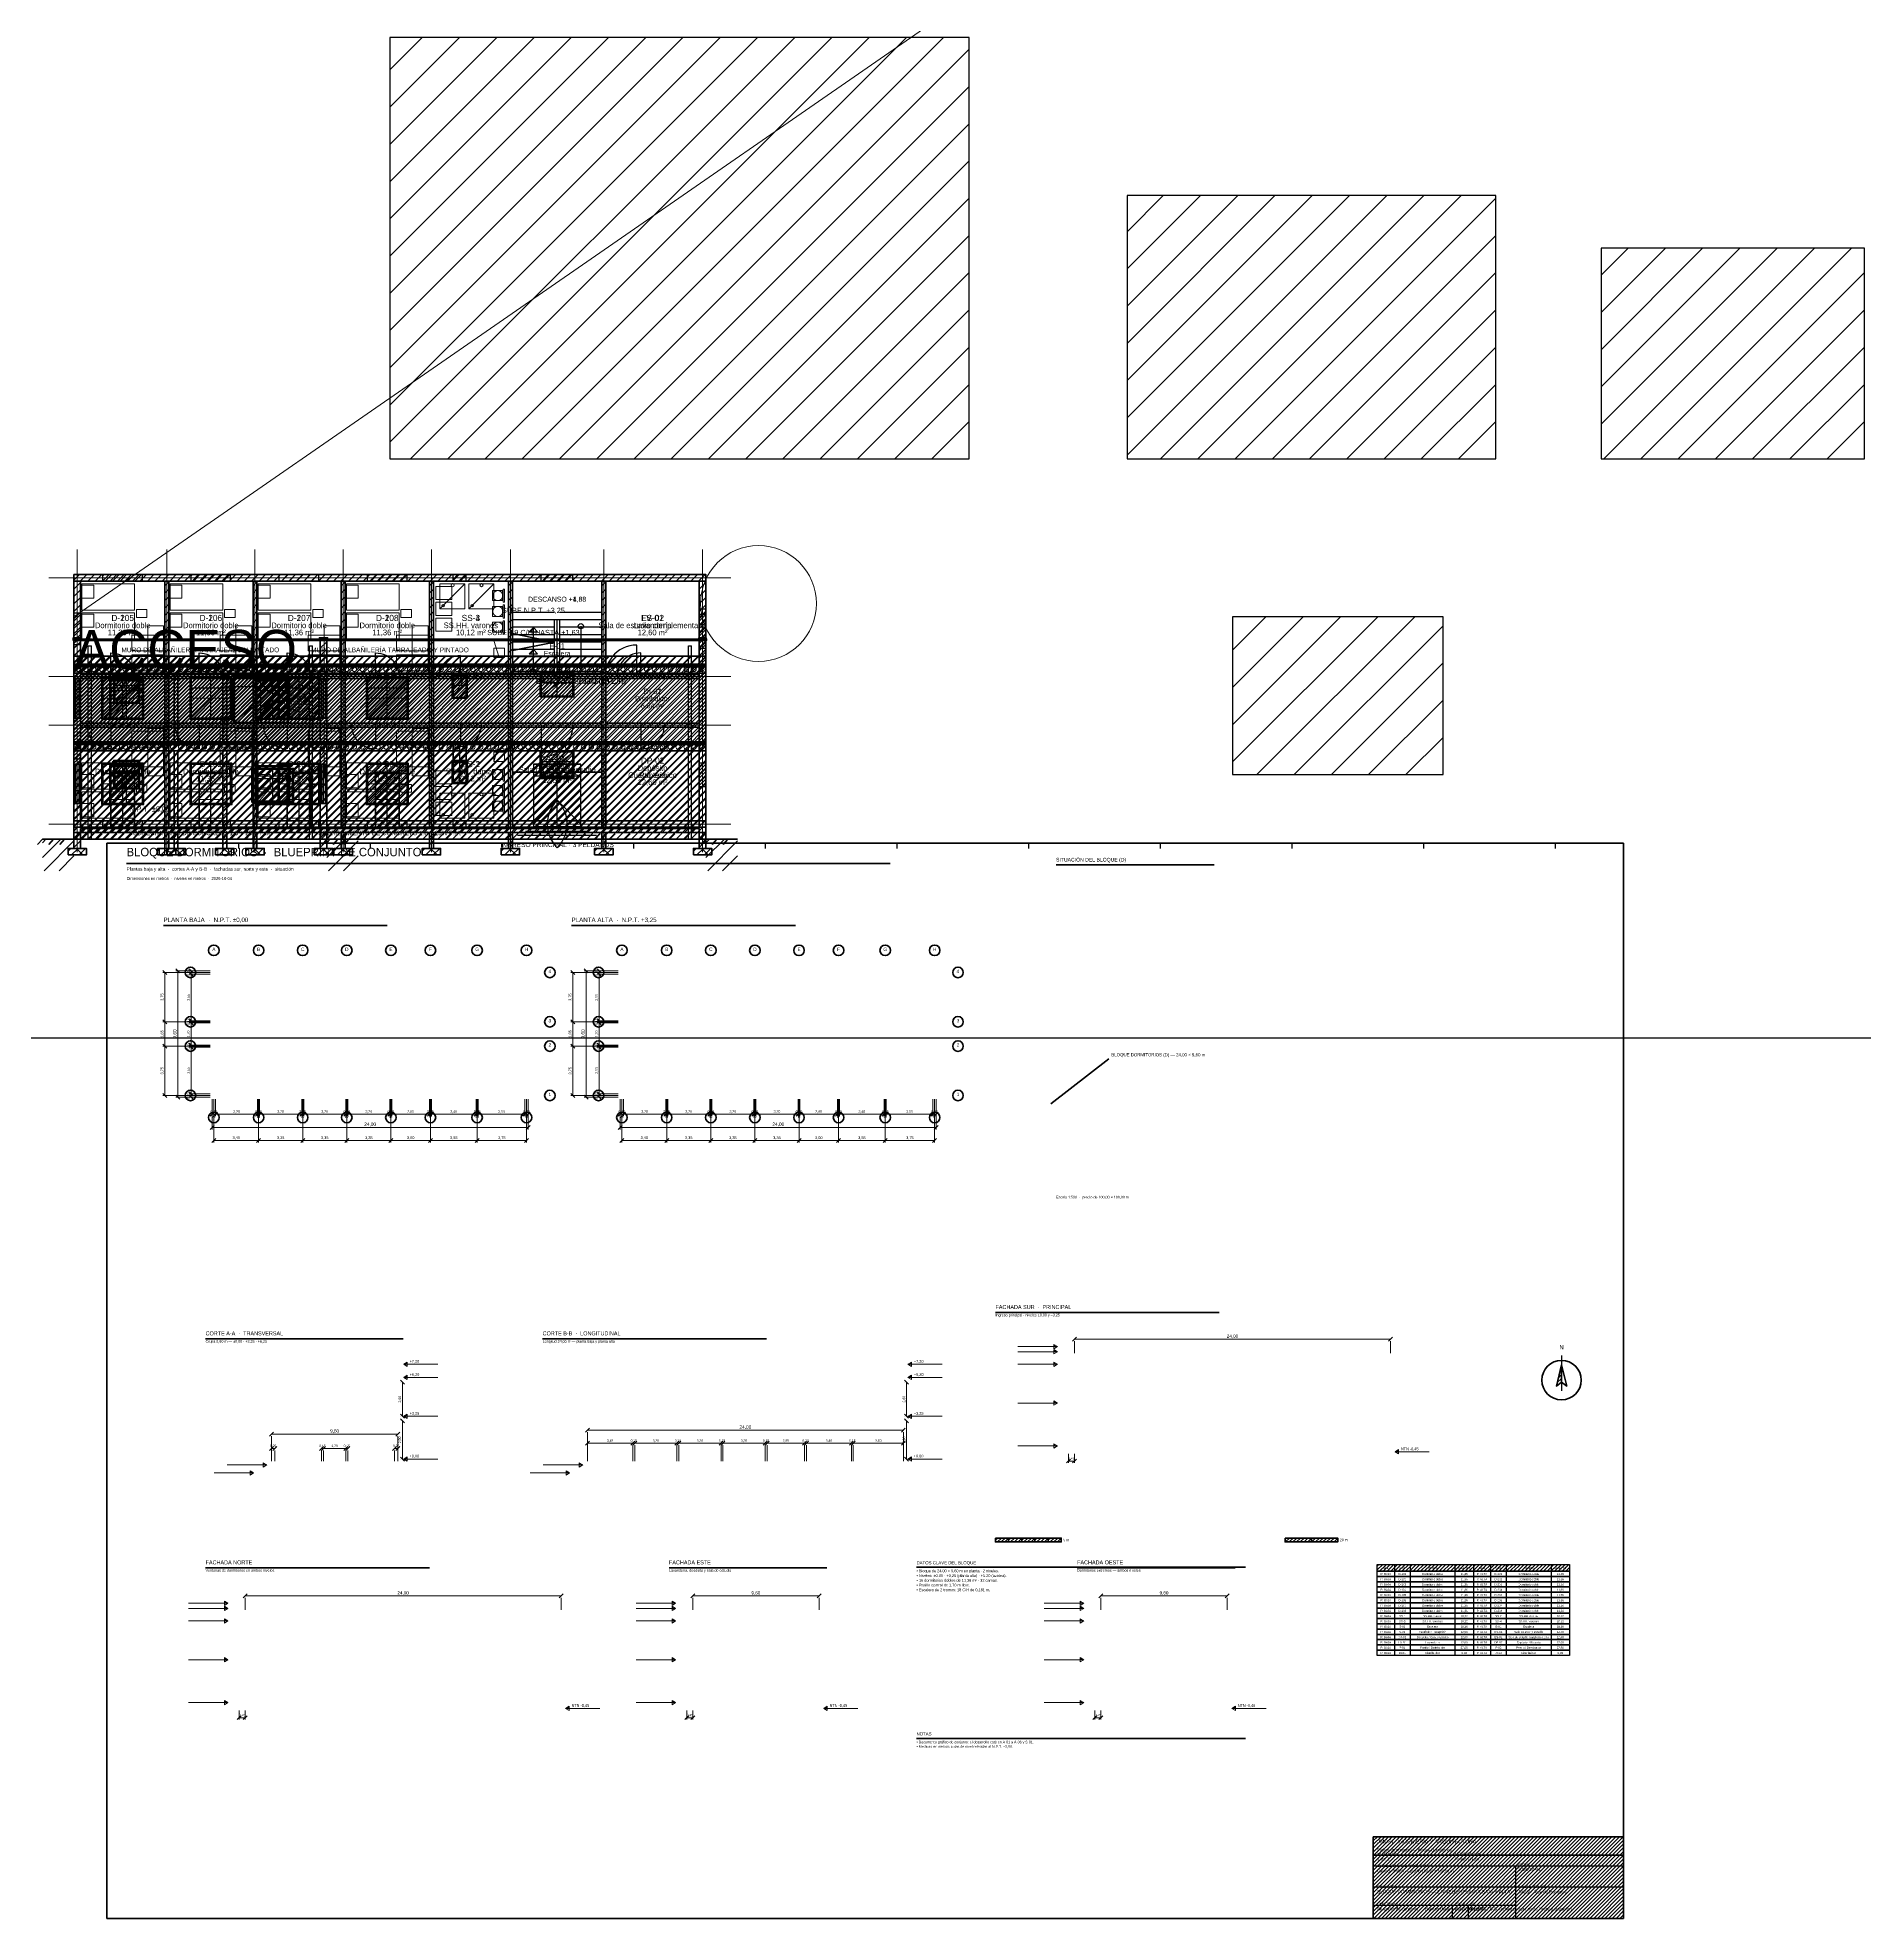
# Model space of a CAD drawing. Header units: metres. Extents: x -8 to 108, y -41 to 108.
# Drawn here: x -1.4 to 68, y -41.5 to 30 of the extents above; entities that cross this region are included whole.
import ezdxf
from ezdxf.enums import TextEntityAlignment as Align

# ---------------------------------------------------------------- set-up
doc = ezdxf.new("R2010")
doc.units = ezdxf.units.M
for name, color, linetype, lineweight in [('arbol', 7, 'CONTINUOUS', 18), ('carpinteria', 7, 'CONTINUOUS', 25), ('cota', 7, 'CONTINUOUS', 13), ('cota-texto', 7, 'CONTINUOUS', 5), ('edificio', 7, 'CONTINUOUS', 25), ('eje', 7, 'CONTINUOUS', 13), ('fondo', 7, 'CONTINUOUS', 5), ('hatch', 7, 'CONTINUOUS', 9), ('hatch-2', 7, 'CONTINUOUS', 9), ('hormigon', 7, 'CONTINUOUS', 30), ('marco', 7, 'CONTINUOUS', 70), ('marco-fino', 7, 'CONTINUOUS', 25), ('marco-medio', 7, 'CONTINUOUS', 40), ('mobiliario', 7, 'CONTINUOUS', 18), ('muro-corte', 7, 'CONTINUOUS', 60), ('muro-fill', 7, 'CONTINUOUS', 25), ('muro-visto', 7, 'CONTINUOUS', 35), ('nivel', 7, 'CONTINUOUS', 20), ('proyeccion', 7, 'CONTINUOUS', 15), ('sanitario', 7, 'CONTINUOUS', 20), ('sombra', 7, 'CONTINUOUS', 5), ('tabique-fill', 7, 'CONTINUOUS', 30), ('terreno', 7, 'CONTINUOUS', 35), ('texto', 7, 'CONTINUOUS', 5), ('texto-suave', 7, 'CONTINUOUS', 5), ('vidrio', 7, 'CONTINUOUS', 18)]:
    doc.layers.add(name, color=color, linetype=linetype, lineweight=lineweight)

msp = doc.modelspace()

# ---------------------------------------------------------------- linework, layer by layer
at = {"layer": 'arbol'}
msp.add_circle((26, 8.5), 2.2, dxfattribs=at)
at = {"layer": 'carpinteria'}
for p, q in [((1.1, 9.6), (2.6, 9.6)), ((1.1, 9.35), (1.1, 9.6)), ((1.1, 9.6), (2.6, 9.6)), ((1.1, 9.35), (1.1, 9.6)), ((1.1, 9.35), (2.6, 9.35)), ((1.1, 9.35), (2.6, 9.35)), ((2.6, 9.35), (2.6, 9.6)), ((2.6, 9.35), (2.6, 9.6)), ((4.45, 9.6), (5.95, 9.6)), ((4.45, 9.35), (4.45, 9.6)), ((4.45, 9.6), (5.95, 9.6)), ((4.45, 9.35), (4.45, 9.6)), ((4.45, 9.35), (5.95, 9.35)), ((4.45, 9.35), (5.95, 9.35)), ((5.95, 9.35), (5.95, 9.6)), ((5.95, 9.35), (5.95, 9.6)), ((7.8, 9.6), (9.3, 9.6)), ((7.8, 9.35), (7.8, 9.6)), ((7.8, 9.6), (9.3, 9.6)), ((7.8, 9.35), (7.8, 9.6)), ((7.8, 9.35), (9.3, 9.35)), ((7.8, 9.35), (9.3, 9.35)), ((9.3, 9.35), (9.3, 9.6)), ((9.3, 9.35), (9.3, 9.6)), ((11.15, 9.6), (12.65, 9.6)), ((11.15, 9.35), (11.15, 9.6)), ((11.15, 9.6), (12.65, 9.6)), ((11.15, 9.35), (11.15, 9.6)), ((11.15, 9.35), (12.65, 9.35)), ((11.15, 9.35), (12.65, 9.35)), ((12.65, 9.35), (12.65, 9.6)), ((12.65, 9.35), (12.65, 9.6)), ((14.4, 9.6), (14.9, 9.6)), ((14.4, 9.35), (14.4, 9.6)), ((14.4, 9.6), (14.9, 9.6)), ((14.4, 9.35), (14.4, 9.6)), ((14.4, 9.35), (14.9, 9.35)), ((14.4, 9.35), (14.9, 9.35)), ((14.9, 9.35), (14.9, 9.6)), ((14.9, 9.35), (14.9, 9.6)), ((17.75, 9.6), (18.95, 9.6)), ((17.75, 9.35), (17.75, 9.6)), ((17.75, 9.6), (18.95, 9.6)), ((17.75, 9.35), (17.75, 9.6)), ((17.75, 9.35), (18.95, 9.35)), ((17.75, 9.35), (18.95, 9.35)), ((18.95, 9.35), (18.95, 9.6)), ((18.95, 9.35), (18.95, 9.6)), ((0, 6.95), (0, 8.15)), ((0, 8.15), (0.25, 8.15)), ((0, 6.95), (0, 8.15)), ((0, 8.15), (0.25, 8.15)), ((0.25, 6.95), (0.25, 8.15)), ((0.25, 6.95), (0.25, 8.15)), ((23.75, 6.8), (23.75, 8.3)), ((23.75, 8.3), (24, 8.3)), ((23.75, 6.1), (23.75, 8.1)), ((23.75, 8.1), (24, 8.1)), ((24, 6.8), (24, 8.3)), ((24, 6.1), (24, 8.1)), ((17.45, 5.9), (17.45, 7.59)), ((19.25, 7.64), (19.25, 6)), ((19.25, 7.64), (19.25, 6)), ((0, 6.95), (0.25, 6.95)), ((0, 6.95), (0.25, 6.95)), ((0.54, -0.45), (0.54, 6.9)), ((0.54, 6.9), (0.66, 6.9)), ((0.54, -0.45), (0.54, 6.9)), ((0.54, 6.9), (0.66, 6.9)), ((0.54, -0.45), (0.54, 6.9)), ((0.54, 6.9), (0.66, 6.9)), ((0.54, -0.45), (0.54, 6.9)), ((0.54, 6.9), (0.66, 6.9)), ((0.66, -0.45), (0.66, 6.9)), ((0.66, -0.45), (0.66, 6.9)), ((0.66, -0.45), (0.66, 6.9)), ((0.66, -0.45), (0.66, 6.9)), ((1.4, 5.725), (1.4, 6.625)), ((1.4, 5.725), (1.4, 6.625)), ((4.75, 5.725), (4.75, 6.625)), ((4.75, 5.725), (4.75, 6.625)), ((8.1, 5.725), (8.1, 6.625)), ((8.1, 5.725), (8.1, 6.625)), ((8.94, -0.45), (8.94, 6.9)), ((8.94, 6.9), (9.06, 6.9)), ((8.94, -0.45), (8.94, 6.9)), ((8.94, 6.9), (9.06, 6.9)), ((9.06, -0.45), (9.06, 6.9)), ((9.06, -0.45), (9.06, 6.9)), ((11.45, 5.725), (11.45, 6.625)), ((11.45, 5.725), (11.45, 6.625)), ((14.675, 5.725), (14.675, 6.525)), ((14.675, 5.725), (14.675, 6.525)), ((17.45, 5.9), (17.45, 6.75)), ((21.375, 5.725), (21.375, 6.925)), ((21.525, 5.725), (21.525, 6.625)), ((23.34, -0.45), (23.34, 6.9)), ((23.34, 6.9), (23.46, 6.9)), ((23.34, -0.45), (23.34, 6.9)), ((23.34, 6.9), (23.46, 6.9)), ((23.46, -0.45), (23.46, 6.9)), ((23.46, -0.45), (23.46, 6.9)), ((23.75, 6.8), (24, 6.8)), ((1.4, 5.725), (1.4, 5.725)), ((1.4, 5.725), (1.4, 5.725)), ((4.75, 5.725), (4.75, 5.725)), ((4.75, 5.725), (4.75, 5.725)), ((8.1, 5.725), (8.1, 5.725)), ((8.1, 5.725), (8.1, 5.725)), ((11.45, 5.725), (11.45, 5.725)), ((11.45, 5.725), (11.45, 5.725)), ((14.675, 5.725), (14.675, 5.725)), ((14.675, 5.725), (14.675, 5.725)), ((18.35, 5), (18.35, 5.85)), ((21.375, 5.725), (21.375, 5.725)), ((21.525, 5.725), (21.525, 5.725)), ((23.75, 6.1), (24, 6.1)), ((0.05, 5.65), (0.2, 5.65)), ((0.125, 4.15), (0.125, 5.65)), ((1.1, 5.3), (2.6, 5.3)), ((1.1, 5.3), (2.6, 5.3)), ((1.12, 5.65), (2.58, 5.65)), ((1.4, 5.2), (2.6, 5.2)), ((1.55, 5.4), (2.45, 5.4)), ((1.85, 4.15), (1.85, 5.65)), ((1.85, 4.15), (1.85, 5.65)), ((1.85, 4.15), (1.85, 5.65)), ((2, 4.15), (2, 5.55)), ((4.45, 5.3), (5.95, 5.3)), ((4.45, 5.3), (5.95, 5.3)), ((4.47, 5.65), (5.93, 5.65)), ((5.2, 4.15), (5.2, 5.65)), ((5.2, 4.15), (5.2, 5.65)), ((5.2, 4.15), (5.2, 5.65)), ((6.1, 5.35), (8.1, 5.35)), ((6.95, 5.2), (8.15, 5.2)), ((7.1, 4), (7.1, 5.7)), ((7.55, 4.15), (7.55, 5.55)), ((7.8, 5.3), (9.3, 5.3)), ((7.8, 5.3), (9.3, 5.3)), ((7.82, 5.65), (9.28, 5.65)), ((8.55, 4.15), (8.55, 5.65)), ((8.55, 4.15), (8.55, 5.65)), ((8.55, 4.15), (8.55, 5.65)), ((9.4, 5.65), (9.55, 5.65)), ((9.475, 4.15), (9.475, 5.65)), ((11.15, 5.3), (12.65, 5.3)), ((11.15, 5.3), (12.65, 5.3)), ((11.17, 5.65), (12.63, 5.65)), ((11.9, 4.15), (11.9, 5.65)), ((11.9, 4.15), (11.9, 5.65)), ((11.9, 4.15), (11.9, 5.65)), ((14.4, 5.4), (14.9, 5.4)), ((14.4, 5.4), (14.9, 5.4)), ((17.75, 5.5), (18.95, 5.5)), ((0.05, 4.15), (0.2, 4.15)), ((1.12, 4.15), (2.58, 4.15)), ((1.4, 3.875), (1.4, 2.975)), ((1.4, 3.875), (1.4, 3.875)), ((1.4, 3.875), (1.4, 2.975)), ((1.4, 3.875), (1.4, 3.875)), ((4.47, 4.15), (5.93, 4.15)), ((4.75, 3.875), (4.75, 2.975)), ((4.75, 3.875), (4.75, 3.875)), ((4.75, 3.875), (4.75, 2.975)), ((4.75, 3.875), (4.75, 3.875)), ((7.82, 4.15), (9.28, 4.15)), ((8.1, 3.875), (8.1, 2.975)), ((8.1, 3.875), (8.1, 3.875)), ((8.1, 3.875), (8.1, 2.975)), ((8.1, 3.875), (8.1, 3.875)), ((9.4, 4.15), (9.55, 4.15)), ((11.17, 4.15), (12.63, 4.15)), ((11.45, 3.875), (11.45, 2.975)), ((11.45, 3.875), (11.45, 3.875)), ((11.45, 3.875), (11.45, 2.975)), ((11.45, 3.875), (11.45, 3.875)), ((14.675, 3.875), (14.675, 3.075)), ((14.675, 3.875), (14.675, 3.875)), ((14.675, 3.875), (14.675, 3.075)), ((14.675, 3.875), (14.675, 3.875)), ((17.75, 3.875), (17.75, 2.675)), ((17.75, 3.875), (17.75, 3.875)), ((21.525, 3.875), (21.525, 2.975)), ((21.525, 3.875), (21.525, 3.875)), ((21.525, 3.875), (21.525, 2.975)), ((21.525, 3.875), (21.525, 3.875)), ((14.42, 3.2), (14.88, 3.2)), ((14.65, 1.7), (14.65, 3.2)), ((0, 1.4), (0, 2.6)), ((0, 2.6), (0.25, 2.6)), ((0, 1.4), (0, 2.6)), ((0, 2.6), (0.25, 2.6)), ((0.05, 2.4), (0.2, 2.4)), ((0.125, 0.9), (0.125, 2.4)), ((0.25, 1.4), (0.25, 2.6)), ((0.25, 1.4), (0.25, 2.6)), ((1.12, 2.4), (2.58, 2.4)), ((1.55, 2.15), (2.45, 2.15)), ((1.85, 0.9), (1.85, 2.4)), ((1.85, 0.9), (1.85, 2.4)), ((1.85, 0.9), (1.85, 2.4)), ((2, 0.9), (2, 2.3)), ((4.47, 2.4), (5.93, 2.4)), ((5.2, 0.9), (5.2, 2.4)), ((5.2, 0.9), (5.2, 2.4)), ((5.2, 0.9), (5.2, 2.4)), ((7.55, 0.9), (7.55, 2.3)), ((7.55, 1), (7.55, 2.2)), ((7.82, 2.4), (9.28, 2.4)), ((8.55, 0.9), (8.55, 2.4)), ((8.55, 0.9), (8.55, 2.4)), ((8.55, 0.9), (8.55, 2.4)), ((9.4, 2.4), (9.55, 2.4)), ((9.475, 0.9), (9.475, 2.4)), ((11.17, 2.4), (12.63, 2.4)), ((11.9, 0.9), (11.9, 2.4)), ((11.9, 0.9), (11.9, 2.4)), ((11.9, 0.9), (11.9, 2.4)), ((14.4, 2.15), (14.9, 2.15)), ((14.4, 2.15), (14.9, 2.15)), ((14.42, 2.5), (14.88, 2.5)), ((14.65, 1.7), (14.65, 2.5)), ((17.75, 2.5), (18.95, 2.5)), ((18.35, 1.9), (18.35, 2.85)), ((18.35, 0), (18.35, 2.4)), ((23.75, 1.55), (23.75, 2.45)), ((23.75, 2.45), (24, 2.45)), ((23.75, 1.55), (23.75, 2.45)), ((23.75, 2.45), (24, 2.45)), ((24, 1.55), (24, 2.45)), ((24, 1.55), (24, 2.45)), ((1.1, 2.05), (2.6, 2.05)), ((1.1, 2.05), (2.6, 2.05)), ((1.4, 1.95), (2.6, 1.95)), ((1.42, 2.1), (2.28, 2.1)), ((1.42, 2.1), (2.28, 2.1)), ((1.85, 0), (1.85, 2.1)), ((1.85, 0), (1.85, 2.1)), ((4.45, 2.05), (5.95, 2.05)), ((4.45, 2.05), (5.95, 2.05)), ((4.77, 2.1), (5.63, 2.1)), ((4.77, 2.1), (5.63, 2.1)), ((5.2, 0), (5.2, 2.1)), ((5.2, 0), (5.2, 2.1)), ((6.8, 1.85), (8.3, 1.85)), ((6.95, 1.95), (8.15, 1.95)), ((7.8, 2.05), (9.3, 2.05)), ((7.8, 2.05), (9.3, 2.05)), ((8.12, 2.1), (8.98, 2.1)), ((8.12, 2.1), (8.98, 2.1)), ((8.55, 0), (8.55, 2.1)), ((8.55, 0), (8.55, 2.1)), ((11.15, 2.05), (12.65, 2.05)), ((11.15, 2.05), (12.65, 2.05)), ((11.47, 2.1), (12.33, 2.1)), ((11.47, 2.1), (12.33, 2.1)), ((11.9, 0), (11.9, 2.1)), ((11.9, 0), (11.9, 2.1)), ((14.42, 1.7), (14.88, 1.7)), ((14.42, 1.7), (14.88, 1.7)), ((17.5, 1.95), (19.2, 1.95)), ((23.75, 1.55), (24, 1.55)), ((23.75, 1.55), (24, 1.55)), ((0, 1.4), (0.25, 1.4)), ((0, 1.4), (0.25, 1.4)), ((0.05, 0.9), (0.2, 0.9)), ((1.12, 0.9), (2.58, 0.9)), ((4.47, 0.9), (5.93, 0.9)), ((7.82, 0.9), (9.28, 0.9)), ((9.4, 0.9), (9.55, 0.9)), ((11.17, 0.9), (12.63, 0.9)), ((17.45, 0.125), (18.35, 1.025)), ((19.25, 0.125), (18.35, 1.025)), ((1.1, 0.25), (2.6, 0.25)), ((1.1, 0), (1.1, 0.25)), ((1.1, 0.25), (2.6, 0.25)), ((1.1, 0), (1.1, 0.25)), ((1.1, 0), (2.6, 0)), ((1.1, 0), (2.6, 0)), ((1.42, 0), (2.28, 0)), ((1.42, 0), (2.28, 0)), ((2.6, 0), (2.6, 0.25)), ((2.6, 0), (2.6, 0.25)), ((4.45, 0.25), (5.95, 0.25)), ((4.45, 0), (4.45, 0.25)), ((4.45, 0.25), (5.95, 0.25)), ((4.45, 0), (4.45, 0.25)), ((4.45, 0), (5.95, 0)), ((4.45, 0), (5.95, 0)), ((4.77, 0), (5.63, 0)), ((4.77, 0), (5.63, 0)), ((5.95, 0), (5.95, 0.25)), ((5.95, 0), (5.95, 0.25)), ((7.8, 0.25), (9.3, 0.25)), ((7.8, 0), (7.8, 0.25)), ((7.8, 0.25), (9.3, 0.25)), ((7.8, 0), (7.8, 0.25)), ((7.8, 0), (9.3, 0)), ((7.8, 0), (9.3, 0)), ((8.12, 0), (8.98, 0)), ((8.12, 0), (8.98, 0)), ((9.3, 0), (9.3, 0.25)), ((9.3, 0), (9.3, 0.25)), ((11.15, 0.25), (12.65, 0.25)), ((11.15, 0), (11.15, 0.25)), ((11.15, 0.25), (12.65, 0.25)), ((11.15, 0), (11.15, 0.25)), ((11.15, 0), (12.65, 0)), ((11.15, 0), (12.65, 0)), ((11.47, 0), (12.33, 0)), ((11.47, 0), (12.33, 0)), ((12.65, 0), (12.65, 0.25)), ((12.65, 0), (12.65, 0.25)), ((14.4, 0.25), (14.9, 0.25)), ((14.4, 0), (14.4, 0.25)), ((14.4, 0.25), (14.9, 0.25)), ((14.4, 0), (14.4, 0.25)), ((14.4, 0), (14.9, 0)), ((14.4, 0), (14.9, 0)), ((14.9, 0), (14.9, 0.25)), ((14.9, 0), (14.9, 0.25)), ((17.45, 0.125), (17.45, 0.125)), ((19.25, 0.125), (19.25, 0.125))]:
    msp.add_line(p, q, dxfattribs=at)
for points in [[(17.45, 7.59), (17.29, 7.43), (17.61, 7.43)], [(17.45, 7.59), (17.29, 7.43), (17.61, 7.43)], [(17.45, 6.75), (17.29, 6.59), (17.61, 6.59)], [(17.45, 6.75), (17.29, 6.59), (17.61, 6.59)], [(1.55, 4.75), (2.45, 4.75), (2.45, 5.75), (1.55, 5.75)], [(14.4, 4.95), (14.9, 4.95), (14.9, 5.75), (14.4, 5.75)], [(14.4, 4.95), (14.9, 4.95), (14.9, 5.75), (14.4, 5.75)], [(17.75, 5), (18.95, 5), (18.95, 5.85), (17.75, 5.85)], [(19.25, 6), (19.09, 6.16), (19.41, 6.16)], [(19.25, 6), (19.09, 6.16), (19.41, 6.16)], [(19.25, 6), (19.09, 6.16), (19.41, 6.16)], [(19.25, 6), (19.09, 6.16), (19.41, 6.16)], [(0.05, 4.15), (0.2, 4.15), (0.2, 5.65), (0.05, 5.65)], [(1.1, 4.15), (2.6, 4.15), (2.6, 5.65), (1.1, 5.65)], [(1.1, 4.15), (2.6, 4.15), (2.6, 5.65), (1.1, 5.65)], [(1.4, 4.15), (2.6, 4.15), (2.6, 5.55), (1.4, 5.55)], [(4.45, 4.15), (5.95, 4.15), (5.95, 5.65), (4.45, 5.65)], [(4.45, 4.15), (5.95, 4.15), (5.95, 5.65), (4.45, 5.65)], [(6.1, 4), (8.1, 4), (8.1, 5.7), (6.1, 5.7)], [(6.95, 4.15), (8.15, 4.15), (8.15, 5.55), (6.95, 5.55)], [(7.8, 4.15), (9.3, 4.15), (9.3, 5.65), (7.8, 5.65)], [(7.8, 4.15), (9.3, 4.15), (9.3, 5.65), (7.8, 5.65)], [(9.4, 4.15), (9.55, 4.15), (9.55, 5.65), (9.4, 5.65)], [(11.15, 4.15), (12.65, 4.15), (12.65, 5.65), (11.15, 5.65)], [(11.15, 4.15), (12.65, 4.15), (12.65, 5.65), (11.15, 5.65)], [(0.05, 0.9), (0.2, 0.9), (0.2, 2.4), (0.05, 2.4)], [(1.1, 0.9), (2.6, 0.9), (2.6, 2.4), (1.1, 2.4)], [(1.1, 0.9), (2.6, 0.9), (2.6, 2.4), (1.1, 2.4)], [(1.4, 0.9), (2.6, 0.9), (2.6, 2.3), (1.4, 2.3)], [(1.55, 1.5), (2.45, 1.5), (2.45, 2.5), (1.55, 2.5)], [(4.45, 0.9), (5.95, 0.9), (5.95, 2.4), (4.45, 2.4)], [(4.45, 0.9), (5.95, 0.9), (5.95, 2.4), (4.45, 2.4)], [(6.8, 1), (8.3, 1), (8.3, 2.2), (6.8, 2.2)], [(6.95, 0.9), (8.15, 0.9), (8.15, 2.3), (6.95, 2.3)], [(7.8, 0.9), (9.3, 0.9), (9.3, 2.4), (7.8, 2.4)], [(7.8, 0.9), (9.3, 0.9), (9.3, 2.4), (7.8, 2.4)], [(9.4, 0.9), (9.55, 0.9), (9.55, 2.4), (9.4, 2.4)], [(11.15, 0.9), (12.65, 0.9), (12.65, 2.4), (11.15, 2.4)], [(11.15, 0.9), (12.65, 0.9), (12.65, 2.4), (11.15, 2.4)], [(14.4, 1.7), (14.9, 1.7), (14.9, 2.5), (14.4, 2.5)], [(14.4, 1.7), (14.9, 1.7), (14.9, 2.5), (14.4, 2.5)], [(17.45, 0), (19.25, 0), (19.25, 2.4), (17.45, 2.4)], [(17.75, 1.9), (18.95, 1.9), (18.95, 2.85), (17.75, 2.85)]]:
    msp.add_lwpolyline(points, close=True, dxfattribs=at)
for points in [[(1.4, 6.625), (1.501, 6.619), (1.6, 6.602), (1.697, 6.574), (1.79, 6.536), (1.879, 6.487), (1.961, 6.429), (2.036, 6.361), (2.104, 6.286), (2.162, 6.204), (2.211, 6.115), (2.249, 6.022), (2.277, 5.925), (2.294, 5.826), (2.3, 5.725)], [(1.4, 6.625), (1.501, 6.619), (1.6, 6.602), (1.697, 6.574), (1.79, 6.536), (1.879, 6.487), (1.961, 6.429), (2.036, 6.361), (2.104, 6.286), (2.162, 6.204), (2.211, 6.115), (2.249, 6.022), (2.277, 5.925), (2.294, 5.826), (2.3, 5.725)], [(4.75, 6.625), (4.851, 6.619), (4.95, 6.602), (5.047, 6.574), (5.14, 6.536), (5.229, 6.487), (5.311, 6.429), (5.386, 6.361), (5.454, 6.286), (5.512, 6.204), (5.561, 6.115), (5.599, 6.022), (5.627, 5.925), (5.644, 5.826), (5.65, 5.725)], [(4.75, 6.625), (4.851, 6.619), (4.95, 6.602), (5.047, 6.574), (5.14, 6.536), (5.229, 6.487), (5.311, 6.429), (5.386, 6.361), (5.454, 6.286), (5.512, 6.204), (5.561, 6.115), (5.599, 6.022), (5.627, 5.925), (5.644, 5.826), (5.65, 5.725)], [(8.1, 6.625), (8.201, 6.619), (8.3, 6.602), (8.397, 6.574), (8.49, 6.536), (8.579, 6.487), (8.661, 6.429), (8.736, 6.361), (8.804, 6.286), (8.862, 6.204), (8.911, 6.115), (8.949, 6.022), (8.977, 5.925), (8.994, 5.826), (9, 5.725)], [(8.1, 6.625), (8.201, 6.619), (8.3, 6.602), (8.397, 6.574), (8.49, 6.536), (8.579, 6.487), (8.661, 6.429), (8.736, 6.361), (8.804, 6.286), (8.862, 6.204), (8.911, 6.115), (8.949, 6.022), (8.977, 5.925), (8.994, 5.826), (9, 5.725)], [(11.45, 6.625), (11.551, 6.619), (11.65, 6.602), (11.747, 6.574), (11.84, 6.536), (11.929, 6.487), (12.011, 6.429), (12.086, 6.361), (12.154, 6.286), (12.212, 6.204), (12.261, 6.115), (12.299, 6.022), (12.327, 5.925), (12.344, 5.826), (12.35, 5.725)], [(11.45, 6.625), (11.551, 6.619), (11.65, 6.602), (11.747, 6.574), (11.84, 6.536), (11.929, 6.487), (12.011, 6.429), (12.086, 6.361), (12.154, 6.286), (12.212, 6.204), (12.261, 6.115), (12.299, 6.022), (12.327, 5.925), (12.344, 5.826), (12.35, 5.725)], [(14.675, 6.525), (14.585, 6.52), (14.497, 6.505), (14.411, 6.48), (14.328, 6.446), (14.249, 6.402), (14.176, 6.35), (14.109, 6.291), (14.05, 6.224), (13.998, 6.151), (13.954, 6.072), (13.92, 5.989), (13.895, 5.903), (13.88, 5.815), (13.875, 5.725)], [(14.675, 6.525), (14.585, 6.52), (14.497, 6.505), (14.411, 6.48), (14.328, 6.446), (14.249, 6.402), (14.176, 6.35), (14.109, 6.291), (14.05, 6.224), (13.998, 6.151), (13.954, 6.072), (13.92, 5.989), (13.895, 5.903), (13.88, 5.815), (13.875, 5.725)], [(21.375, 6.925), (21.241, 6.917), (21.108, 6.895), (20.979, 6.858), (20.854, 6.806), (20.737, 6.741), (20.627, 6.663), (20.526, 6.574), (20.437, 6.473), (20.359, 6.363), (20.294, 6.246), (20.242, 6.121), (20.205, 5.992), (20.183, 5.859), (20.175, 5.725)], [(21.525, 6.625), (21.424, 6.619), (21.325, 6.602), (21.228, 6.574), (21.135, 6.536), (21.046, 6.487), (20.964, 6.429), (20.889, 6.361), (20.821, 6.286), (20.763, 6.204), (20.714, 6.115), (20.676, 6.022), (20.648, 5.925), (20.631, 5.826), (20.625, 5.725)], [(1.4, 2.975), (1.299, 2.981), (1.2, 2.998), (1.103, 3.026), (1.01, 3.064), (0.921, 3.113), (0.839, 3.171), (0.764, 3.239), (0.696, 3.314), (0.638, 3.396), (0.589, 3.485), (0.551, 3.578), (0.523, 3.675), (0.506, 3.774), (0.5, 3.875)], [(1.4, 2.975), (1.299, 2.981), (1.2, 2.998), (1.103, 3.026), (1.01, 3.064), (0.921, 3.113), (0.839, 3.171), (0.764, 3.239), (0.696, 3.314), (0.638, 3.396), (0.589, 3.485), (0.551, 3.578), (0.523, 3.675), (0.506, 3.774), (0.5, 3.875)], [(4.75, 2.975), (4.649, 2.981), (4.55, 2.998), (4.453, 3.026), (4.36, 3.064), (4.271, 3.113), (4.189, 3.171), (4.114, 3.239), (4.046, 3.314), (3.988, 3.396), (3.939, 3.485), (3.901, 3.578), (3.873, 3.675), (3.856, 3.774), (3.85, 3.875)], [(4.75, 2.975), (4.649, 2.981), (4.55, 2.998), (4.453, 3.026), (4.36, 3.064), (4.271, 3.113), (4.189, 3.171), (4.114, 3.239), (4.046, 3.314), (3.988, 3.396), (3.939, 3.485), (3.901, 3.578), (3.873, 3.675), (3.856, 3.774), (3.85, 3.875)], [(8.1, 2.975), (7.999, 2.981), (7.9, 2.998), (7.803, 3.026), (7.71, 3.064), (7.621, 3.113), (7.539, 3.171), (7.464, 3.239), (7.396, 3.314), (7.338, 3.396), (7.289, 3.485), (7.251, 3.578), (7.223, 3.675), (7.206, 3.774), (7.2, 3.875)], [(8.1, 2.975), (7.999, 2.981), (7.9, 2.998), (7.803, 3.026), (7.71, 3.064), (7.621, 3.113), (7.539, 3.171), (7.464, 3.239), (7.396, 3.314), (7.338, 3.396), (7.289, 3.485), (7.251, 3.578), (7.223, 3.675), (7.206, 3.774), (7.2, 3.875)], [(11.45, 2.975), (11.349, 2.981), (11.25, 2.998), (11.153, 3.026), (11.06, 3.064), (10.971, 3.113), (10.889, 3.171), (10.814, 3.239), (10.746, 3.314), (10.688, 3.396), (10.639, 3.485), (10.601, 3.578), (10.573, 3.675), (10.556, 3.774), (10.55, 3.875)], [(11.45, 2.975), (11.349, 2.981), (11.25, 2.998), (11.153, 3.026), (11.06, 3.064), (10.971, 3.113), (10.889, 3.171), (10.814, 3.239), (10.746, 3.314), (10.688, 3.396), (10.639, 3.485), (10.601, 3.578), (10.573, 3.675), (10.556, 3.774), (10.55, 3.875)], [(14.675, 3.075), (14.765, 3.08), (14.853, 3.095), (14.939, 3.12), (15.022, 3.154), (15.101, 3.198), (15.174, 3.25), (15.241, 3.309), (15.3, 3.376), (15.352, 3.449), (15.396, 3.528), (15.43, 3.611), (15.455, 3.697), (15.47, 3.785), (15.475, 3.875)], [(14.675, 3.075), (14.765, 3.08), (14.853, 3.095), (14.939, 3.12), (15.022, 3.154), (15.101, 3.198), (15.174, 3.25), (15.241, 3.309), (15.3, 3.376), (15.352, 3.449), (15.396, 3.528), (15.43, 3.611), (15.455, 3.697), (15.47, 3.785), (15.475, 3.875)], [(17.75, 2.675), (17.884, 2.683), (18.017, 2.705), (18.146, 2.742), (18.271, 2.794), (18.388, 2.859), (18.498, 2.937), (18.599, 3.026), (18.688, 3.127), (18.766, 3.237), (18.831, 3.354), (18.883, 3.479), (18.92, 3.608), (18.942, 3.741), (18.95, 3.875)], [(21.525, 2.975), (21.626, 2.981), (21.725, 2.998), (21.822, 3.026), (21.915, 3.064), (22.004, 3.113), (22.086, 3.171), (22.161, 3.239), (22.229, 3.314), (22.287, 3.396), (22.336, 3.485), (22.374, 3.578), (22.402, 3.675), (22.419, 3.774), (22.425, 3.875)], [(21.525, 2.975), (21.626, 2.981), (21.725, 2.998), (21.822, 3.026), (21.915, 3.064), (22.004, 3.113), (22.086, 3.171), (22.161, 3.239), (22.229, 3.314), (22.287, 3.396), (22.336, 3.485), (22.374, 3.578), (22.402, 3.675), (22.419, 3.774), (22.425, 3.875)], [(18.35, 1.025), (18.255, 0.919), (18.172, 0.802), (18.103, 0.677), (18.049, 0.545), (18.009, 0.408), (17.985, 0.268), (17.977, 0.125), (17.985, -0.018), (18.009, -0.158), (18.049, -0.295), (18.103, -0.427), (18.172, -0.552), (18.255, -0.669), (18.35, -0.775)], [(18.35, 1.025), (18.445, 0.919), (18.528, 0.802), (18.597, 0.677), (18.651, 0.545), (18.691, 0.408), (18.715, 0.268), (18.723, 0.125), (18.715, -0.018), (18.691, -0.158), (18.651, -0.295), (18.597, -0.427), (18.528, -0.552), (18.445, -0.669), (18.35, -0.775)]]:
    msp.add_lwpolyline(points, dxfattribs=at)
for centre in [(19.25, 7.64), (19.25, 7.64), (17.45, 5.9), (17.45, 5.9)]:
    msp.add_circle(centre, 0.1, dxfattribs=at)
at = {"layer": 'cota'}
for p, q in [((3.375, -5.438), (3.525, -5.588)), ((5.175, -5.513), (3.375, -5.513)), ((3.45, -7.388), (3.45, -5.513)), ((3.875, -5.375), (4.025, -5.525)), ((5.175, -5.45), (3.875, -5.45)), ((3.95, -10.25), (3.95, -5.45)), ((4.375, -5.375), (4.525, -5.525)), ((5.175, -5.45), (4.375, -5.45)), ((4.375, -5.5), (4.525, -5.65)), ((4.375, -5.5), (4.525, -5.65)), ((5.175, -5.575), (4.375, -5.575)), ((5.175, -5.575), (4.375, -5.575)), ((4.45, -5.575), (4.45, -5.45)), ((4.45, -7.35), (4.45, -5.575)), ((18.875, -5.438), (19.025, -5.588)), ((20.675, -5.513), (18.875, -5.513)), ((18.95, -7.388), (18.95, -5.513)), ((19.375, -5.375), (19.525, -5.525)), ((20.675, -5.45), (19.375, -5.45)), ((19.45, -10.25), (19.45, -5.45)), ((19.875, -5.375), (20.025, -5.525)), ((20.675, -5.45), (19.875, -5.45)), ((19.875, -5.5), (20.025, -5.65)), ((19.875, -5.5), (20.025, -5.65)), ((20.675, -5.575), (19.875, -5.575)), ((20.675, -5.575), (19.875, -5.575)), ((19.95, -5.575), (19.95, -5.45)), ((19.95, -7.35), (19.95, -5.575)), ((3.375, -7.312), (3.525, -7.463)), ((3.375, -7.312), (3.525, -7.463)), ((5.175, -7.388), (3.375, -7.388)), ((5.175, -7.388), (3.375, -7.388)), ((3.45, -8.312), (3.45, -7.388)), ((4.375, -7.275), (4.525, -7.425)), ((4.375, -7.275), (4.525, -7.425)), ((4.375, -7.35), (4.525, -7.5)), ((5.175, -7.35), (4.375, -7.35)), ((4.375, -7.35), (4.525, -7.5)), ((5.175, -7.35), (4.375, -7.35)), ((5.175, -7.425), (4.375, -7.425)), ((5.175, -7.425), (4.375, -7.425)), ((4.45, -7.425), (4.45, -7.35)), ((4.45, -8.275), (4.45, -7.425)), ((18.875, -7.312), (19.025, -7.463)), ((18.875, -7.312), (19.025, -7.463)), ((20.675, -7.388), (18.875, -7.388)), ((20.675, -7.388), (18.875, -7.388)), ((18.95, -8.312), (18.95, -7.388)), ((19.875, -7.275), (20.025, -7.425)), ((19.875, -7.275), (20.025, -7.425)), ((19.875, -7.35), (20.025, -7.5)), ((20.675, -7.35), (19.875, -7.35)), ((19.875, -7.35), (20.025, -7.5)), ((20.675, -7.35), (19.875, -7.35)), ((20.675, -7.425), (19.875, -7.425)), ((20.675, -7.425), (19.875, -7.425)), ((19.95, -7.425), (19.95, -7.35)), ((19.95, -8.275), (19.95, -7.425)), ((3.375, -8.238), (3.525, -8.388)), ((3.375, -8.238), (3.525, -8.388)), ((5.175, -8.312), (3.375, -8.312)), ((5.175, -8.312), (3.375, -8.312)), ((3.45, -10.188), (3.45, -8.312)), ((4.375, -8.2), (4.525, -8.35)), ((4.375, -8.2), (4.525, -8.35)), ((4.375, -8.275), (4.525, -8.425)), ((5.175, -8.275), (4.375, -8.275)), ((4.375, -8.275), (4.525, -8.425)), ((5.175, -8.275), (4.375, -8.275)), ((5.175, -8.35), (4.375, -8.35)), ((5.175, -8.35), (4.375, -8.35)), ((4.45, -8.35), (4.45, -8.275)), ((4.45, -10.125), (4.45, -8.35)), ((18.875, -8.238), (19.025, -8.388)), ((18.875, -8.238), (19.025, -8.388)), ((20.675, -8.312), (18.875, -8.312)), ((20.675, -8.312), (18.875, -8.312)), ((18.95, -10.188), (18.95, -8.312)), ((19.875, -8.2), (20.025, -8.35)), ((19.875, -8.2), (20.025, -8.35)), ((19.875, -8.275), (20.025, -8.425)), ((20.675, -8.275), (19.875, -8.275)), ((19.875, -8.275), (20.025, -8.425)), ((20.675, -8.275), (19.875, -8.275)), ((20.675, -8.35), (19.875, -8.35)), ((20.675, -8.35), (19.875, -8.35)), ((19.95, -8.35), (19.95, -8.275)), ((19.95, -10.125), (19.95, -8.35)), ((3.375, -10.113), (3.525, -10.263)), ((5.175, -10.188), (3.375, -10.188)), ((3.875, -10.175), (4.025, -10.325)), ((5.175, -10.25), (3.875, -10.25)), ((4.375, -10.05), (4.525, -10.2)), ((4.375, -10.05), (4.525, -10.2)), ((5.175, -10.125), (4.375, -10.125)), ((5.175, -10.125), (4.375, -10.125)), ((4.375, -10.175), (4.525, -10.325)), ((5.175, -10.25), (4.375, -10.25)), ((4.45, -10.25), (4.45, -10.125)), ((5.25, -10.325), (5.25, -11.475)), ((5.25, -10.325), (5.25, -10.975)), ((5.312, -10.325), (5.312, -11.975)), ((5.375, -10.325), (5.375, -10.975)), ((5.375, -10.325), (5.375, -10.975)), ((6.975, -10.325), (6.975, -10.975)), ((6.975, -10.325), (6.975, -10.975)), ((7.013, -10.325), (7.013, -11.975)), ((7.013, -10.325), (7.013, -11.975)), ((7.05, -10.325), (7.05, -10.975)), ((7.05, -10.325), (7.05, -10.975)), ((8.65, -10.325), (8.65, -10.975)), ((8.65, -10.325), (8.65, -10.975)), ((8.688, -10.325), (8.688, -11.975)), ((8.688, -10.325), (8.688, -11.975)), ((8.725, -10.325), (8.725, -10.975)), ((8.725, -10.325), (8.725, -10.975)), ((10.325, -10.325), (10.325, -10.975)), ((10.325, -10.325), (10.325, -10.975)), ((10.363, -10.325), (10.363, -11.975)), ((10.363, -10.325), (10.363, -11.975)), ((10.4, -10.325), (10.4, -10.975)), ((10.4, -10.325), (10.4, -10.975)), ((12, -10.325), (12, -10.975)), ((12, -10.325), (12, -10.975)), ((12.038, -10.325), (12.038, -11.975)), ((12.038, -10.325), (12.038, -11.975)), ((12.075, -10.325), (12.075, -10.975)), ((12.075, -10.325), (12.075, -10.975)), ((13.5, -10.325), (13.5, -10.975)), ((13.5, -10.325), (13.5, -10.975)), ((13.538, -10.325), (13.538, -11.975)), ((13.538, -10.325), (13.538, -11.975)), ((13.575, -10.325), (13.575, -10.975)), ((13.575, -10.325), (13.575, -10.975)), ((15.275, -10.325), (15.275, -10.975)), ((15.275, -10.325), (15.275, -10.975)), ((15.312, -10.325), (15.312, -11.975)), ((15.312, -10.325), (15.312, -11.975)), ((15.35, -10.325), (15.35, -10.975)), ((15.35, -10.325), (15.35, -10.975)), ((17.125, -10.325), (17.125, -10.975)), ((17.125, -10.325), (17.125, -10.975)), ((17.188, -10.325), (17.188, -11.975)), ((17.25, -10.325), (17.25, -11.475)), ((17.25, -10.325), (17.25, -10.975)), ((18.875, -10.113), (19.025, -10.263)), ((20.675, -10.188), (18.875, -10.188)), ((19.375, -10.175), (19.525, -10.325)), ((20.675, -10.25), (19.375, -10.25)), ((19.875, -10.05), (20.025, -10.2)), ((19.875, -10.05), (20.025, -10.2)), ((20.675, -10.125), (19.875, -10.125)), ((20.675, -10.125), (19.875, -10.125)), ((19.875, -10.175), (20.025, -10.325)), ((20.675, -10.25), (19.875, -10.25)), ((19.95, -10.25), (19.95, -10.125)), ((20.75, -10.325), (20.75, -11.475)), ((20.75, -10.325), (20.75, -10.975)), ((20.812, -10.325), (20.812, -11.975)), ((20.875, -10.325), (20.875, -10.975)), ((20.875, -10.325), (20.875, -10.975)), ((22.475, -10.325), (22.475, -10.975)), ((22.475, -10.325), (22.475, -10.975)), ((22.513, -10.325), (22.513, -11.975)), ((22.513, -10.325), (22.513, -11.975)), ((22.55, -10.325), (22.55, -10.975)), ((22.55, -10.325), (22.55, -10.975)), ((24.15, -10.325), (24.15, -10.975)), ((24.15, -10.325), (24.15, -10.975)), ((24.188, -10.325), (24.188, -11.975)), ((24.188, -10.325), (24.188, -11.975)), ((24.225, -10.325), (24.225, -10.975)), ((24.225, -10.325), (24.225, -10.975)), ((25.825, -10.325), (25.825, -10.975)), ((25.825, -10.325), (25.825, -10.975)), ((25.863, -10.325), (25.863, -11.975)), ((25.863, -10.325), (25.863, -11.975)), ((25.9, -10.325), (25.9, -10.975)), ((25.9, -10.325), (25.9, -10.975)), ((27.5, -10.325), (27.5, -10.975)), ((27.5, -10.325), (27.5, -10.975)), ((27.538, -10.325), (27.538, -11.975)), ((27.538, -10.325), (27.538, -11.975)), ((27.575, -10.325), (27.575, -10.975)), ((27.575, -10.325), (27.575, -10.975)), ((29, -10.325), (29, -10.975)), ((29, -10.325), (29, -10.975)), ((29.038, -10.325), (29.038, -11.975)), ((29.038, -10.325), (29.038, -11.975)), ((29.075, -10.325), (29.075, -10.975)), ((29.075, -10.325), (29.075, -10.975)), ((30.775, -10.325), (30.775, -10.975)), ((30.775, -10.325), (30.775, -10.975)), ((30.812, -10.325), (30.812, -11.975)), ((30.812, -10.325), (30.812, -11.975)), ((30.85, -10.325), (30.85, -10.975)), ((30.85, -10.325), (30.85, -10.975)), ((32.625, -10.325), (32.625, -10.975)), ((32.625, -10.325), (32.625, -10.975)), ((32.688, -10.325), (32.688, -11.975)), ((32.75, -10.325), (32.75, -11.475)), ((32.75, -10.325), (32.75, -10.975)), ((5.175, -10.975), (5.325, -10.825)), ((5.175, -11.475), (5.325, -11.325)), ((5.25, -10.9), (5.375, -10.9)), ((5.25, -11.4), (17.25, -11.4)), ((5.3, -10.975), (5.45, -10.825)), ((5.3, -10.975), (5.45, -10.825)), ((5.375, -10.9), (6.975, -10.9)), ((6.9, -10.975), (7.05, -10.825)), ((6.9, -10.975), (7.05, -10.825)), ((6.975, -10.975), (7.125, -10.825)), ((6.975, -10.975), (7.125, -10.825)), ((6.975, -10.9), (7.05, -10.9)), ((7.05, -10.9), (8.65, -10.9)), ((8.575, -10.975), (8.725, -10.825)), ((8.575, -10.975), (8.725, -10.825)), ((8.65, -10.975), (8.8, -10.825)), ((8.65, -10.975), (8.8, -10.825)), ((8.65, -10.9), (8.725, -10.9)), ((8.725, -10.9), (10.325, -10.9)), ((10.25, -10.975), (10.4, -10.825)), ((10.25, -10.975), (10.4, -10.825)), ((10.325, -10.975), (10.475, -10.825)), ((10.325, -10.975), (10.475, -10.825)), ((10.325, -10.9), (10.4, -10.9)), ((10.4, -10.9), (12, -10.9)), ((11.925, -10.975), (12.075, -10.825)), ((11.925, -10.975), (12.075, -10.825)), ((12, -10.975), (12.15, -10.825)), ((12, -10.975), (12.15, -10.825)), ((12, -10.9), (12.075, -10.9)), ((12.075, -10.9), (13.5, -10.9)), ((13.425, -10.975), (13.575, -10.825)), ((13.425, -10.975), (13.575, -10.825)), ((13.5, -10.975), (13.65, -10.825)), ((13.5, -10.975), (13.65, -10.825)), ((13.5, -10.9), (13.575, -10.9)), ((13.575, -10.9), (15.275, -10.9)), ((15.2, -10.975), (15.35, -10.825)), ((15.2, -10.975), (15.35, -10.825)), ((15.275, -10.975), (15.425, -10.825)), ((15.275, -10.975), (15.425, -10.825)), ((15.275, -10.9), (15.35, -10.9)), ((15.35, -10.9), (17.125, -10.9)), ((17.05, -10.975), (17.2, -10.825)), ((17.05, -10.975), (17.2, -10.825)), ((17.125, -10.9), (17.25, -10.9)), ((17.175, -10.975), (17.325, -10.825)), ((17.175, -11.475), (17.325, -11.325)), ((20.675, -10.975), (20.825, -10.825)), ((20.675, -11.475), (20.825, -11.325)), ((20.75, -10.9), (20.875, -10.9)), ((20.75, -11.4), (32.75, -11.4)), ((20.8, -10.975), (20.95, -10.825)), ((20.8, -10.975), (20.95, -10.825)), ((20.875, -10.9), (22.475, -10.9)), ((22.4, -10.975), (22.55, -10.825)), ((22.4, -10.975), (22.55, -10.825)), ((22.475, -10.975), (22.625, -10.825)), ((22.475, -10.975), (22.625, -10.825)), ((22.475, -10.9), (22.55, -10.9)), ((22.55, -10.9), (24.15, -10.9)), ((24.075, -10.975), (24.225, -10.825)), ((24.075, -10.975), (24.225, -10.825)), ((24.15, -10.975), (24.3, -10.825)), ((24.15, -10.975), (24.3, -10.825)), ((24.15, -10.9), (24.225, -10.9)), ((24.225, -10.9), (25.825, -10.9)), ((25.75, -10.975), (25.9, -10.825)), ((25.75, -10.975), (25.9, -10.825)), ((25.825, -10.975), (25.975, -10.825)), ((25.825, -10.975), (25.975, -10.825)), ((25.825, -10.9), (25.9, -10.9)), ((25.9, -10.9), (27.5, -10.9)), ((27.425, -10.975), (27.575, -10.825)), ((27.425, -10.975), (27.575, -10.825)), ((27.5, -10.975), (27.65, -10.825)), ((27.5, -10.975), (27.65, -10.825)), ((27.5, -10.9), (27.575, -10.9)), ((27.575, -10.9), (29, -10.9)), ((28.925, -10.975), (29.075, -10.825)), ((28.925, -10.975), (29.075, -10.825)), ((29, -10.975), (29.15, -10.825)), ((29, -10.975), (29.15, -10.825)), ((29, -10.9), (29.075, -10.9)), ((29.075, -10.9), (30.775, -10.9)), ((30.7, -10.975), (30.85, -10.825)), ((30.7, -10.975), (30.85, -10.825)), ((30.775, -10.975), (30.925, -10.825)), ((30.775, -10.975), (30.925, -10.825)), ((30.775, -10.9), (30.85, -10.9)), ((30.85, -10.9), (32.625, -10.9)), ((32.55, -10.975), (32.7, -10.825)), ((32.55, -10.975), (32.7, -10.825)), ((32.625, -10.9), (32.75, -10.9)), ((32.675, -10.975), (32.825, -10.825)), ((32.675, -11.475), (32.825, -11.325)), ((5.238, -11.975), (5.388, -11.825)), ((5.312, -11.9), (7.013, -11.9)), ((6.938, -11.975), (7.088, -11.825)), ((6.938, -11.975), (7.088, -11.825)), ((7.013, -11.9), (8.688, -11.9)), ((8.613, -11.975), (8.763, -11.825)), ((8.613, -11.975), (8.763, -11.825)), ((8.688, -11.9), (10.363, -11.9)), ((10.288, -11.975), (10.438, -11.825)), ((10.288, -11.975), (10.438, -11.825)), ((10.363, -11.9), (12.038, -11.9)), ((11.963, -11.975), (12.113, -11.825)), ((11.963, -11.975), (12.113, -11.825)), ((12.038, -11.9), (13.538, -11.9)), ((13.463, -11.975), (13.613, -11.825)), ((13.463, -11.975), (13.613, -11.825)), ((13.538, -11.9), (15.312, -11.9)), ((15.238, -11.975), (15.388, -11.825)), ((15.238, -11.975), (15.388, -11.825)), ((15.312, -11.9), (17.188, -11.9)), ((17.113, -11.975), (17.262, -11.825)), ((20.738, -11.975), (20.888, -11.825)), ((20.812, -11.9), (22.513, -11.9)), ((22.438, -11.975), (22.588, -11.825)), ((22.438, -11.975), (22.588, -11.825)), ((22.513, -11.9), (24.188, -11.9)), ((24.113, -11.975), (24.263, -11.825)), ((24.113, -11.975), (24.263, -11.825)), ((24.188, -11.9), (25.863, -11.9)), ((25.788, -11.975), (25.938, -11.825)), ((25.788, -11.975), (25.938, -11.825)), ((25.863, -11.9), (27.538, -11.9)), ((27.463, -11.975), (27.613, -11.825)), ((27.463, -11.975), (27.613, -11.825)), ((27.538, -11.9), (29.038, -11.9)), ((28.963, -11.975), (29.113, -11.825)), ((28.963, -11.975), (29.113, -11.825)), ((29.038, -11.9), (30.812, -11.9)), ((30.738, -11.975), (30.888, -11.825)), ((30.738, -11.975), (30.888, -11.825)), ((30.812, -11.9), (32.688, -11.9)), ((32.613, -11.975), (32.763, -11.825)), ((37.925, -19.525), (38.075, -19.375)), ((38, -19.45), (50, -19.45)), ((38, -19.975), (38, -19.525)), ((49.925, -19.525), (50.075, -19.375)), ((50, -19.975), (50, -19.525)), ((12.4, -21), (12.55, -21.15)), ((12.4, -21.075), (12.4, -21.075)), ((12.475, -22.375), (12.475, -21.075)), ((31.55, -21), (31.7, -21.15)), ((31.55, -21.075), (31.55, -21.075)), ((31.625, -22.375), (31.625, -21.075)), ((12.4, -22.3), (12.55, -22.45)), ((12.4, -22.375), (12.4, -22.375)), ((12.4, -22.475), (12.55, -22.625)), ((12.4, -22.55), (12.4, -22.55)), ((12.475, -24), (12.475, -22.55)), ((19.425, -22.975), (19.575, -22.825)), ((31.425, -22.975), (31.575, -22.825)), ((31.55, -22.3), (31.7, -22.45)), ((31.55, -22.375), (31.55, -22.375)), ((31.55, -22.475), (31.7, -22.625)), ((31.55, -22.55), (31.55, -22.55)), ((31.625, -24), (31.625, -22.55)), ((7.425, -23.125), (7.575, -22.975)), ((7.425, -23.675), (7.575, -23.525)), ((7.5, -23.05), (12.3, -23.05)), ((7.5, -24.075), (7.5, -23.125)), ((7.55, -23.675), (7.7, -23.525)), ((9.325, -23.675), (9.475, -23.525)), ((9.4, -23.675), (9.55, -23.525)), ((9.4, -23.675), (9.55, -23.525)), ((10.25, -23.675), (10.4, -23.525)), ((10.25, -23.675), (10.4, -23.525)), ((10.325, -23.675), (10.475, -23.525)), ((12.1, -23.675), (12.25, -23.525)), ((12.225, -23.125), (12.375, -22.975)), ((12.225, -23.675), (12.375, -23.525)), ((12.3, -24.075), (12.3, -23.125)), ((19.425, -23.475), (19.575, -23.325)), ((19.5, -22.9), (31.5, -22.9)), ((19.5, -24.075), (19.5, -22.975)), ((19.5, -23.4), (21.225, -23.4)), ((19.5, -24.075), (19.5, -23.475)), ((21.15, -23.475), (21.3, -23.325)), ((21.15, -23.475), (21.3, -23.325)), ((21.225, -23.475), (21.375, -23.325)), ((21.225, -23.475), (21.375, -23.325)), ((21.225, -23.4), (21.3, -23.4)), ((21.225, -24.075), (21.225, -23.475)), ((21.225, -24.075), (21.225, -23.475)), ((21.3, -23.4), (22.9, -23.4)), ((21.3, -24.075), (21.3, -23.475)), ((21.3, -24.075), (21.3, -23.475)), ((22.825, -23.475), (22.975, -23.325)), ((22.825, -23.475), (22.975, -23.325)), ((22.9, -23.475), (23.05, -23.325)), ((22.9, -23.475), (23.05, -23.325)), ((22.9, -23.4), (22.975, -23.4)), ((22.9, -24.075), (22.9, -23.475)), ((22.9, -24.075), (22.9, -23.475)), ((22.975, -23.4), (24.575, -23.4)), ((22.975, -24.075), (22.975, -23.475)), ((22.975, -24.075), (22.975, -23.475)), ((24.5, -23.475), (24.65, -23.325)), ((24.5, -23.475), (24.65, -23.325)), ((24.575, -23.475), (24.725, -23.325)), ((24.575, -23.475), (24.725, -23.325)), ((24.575, -23.4), (24.65, -23.4)), ((24.575, -24.075), (24.575, -23.475)), ((24.575, -24.075), (24.575, -23.475)), ((24.65, -23.4), (26.25, -23.4)), ((24.65, -24.075), (24.65, -23.475)), ((24.65, -24.075), (24.65, -23.475)), ((26.175, -23.475), (26.325, -23.325)), ((26.175, -23.475), (26.325, -23.325)), ((26.25, -23.475), (26.4, -23.325)), ((26.25, -23.475), (26.4, -23.325)), ((26.25, -23.4), (26.325, -23.4)), ((26.25, -24.075), (26.25, -23.475)), ((26.25, -24.075), (26.25, -23.475)), ((26.325, -23.4), (27.75, -23.4)), ((26.325, -24.075), (26.325, -23.475)), ((26.325, -24.075), (26.325, -23.475)), ((27.675, -23.475), (27.825, -23.325)), ((27.675, -23.475), (27.825, -23.325)), ((27.75, -23.475), (27.9, -23.325)), ((27.75, -23.475), (27.9, -23.325)), ((27.75, -23.4), (27.825, -23.4)), ((27.75, -24.075), (27.75, -23.475)), ((27.75, -24.075), (27.75, -23.475)), ((27.825, -23.4), (29.525, -23.4)), ((27.825, -24.075), (27.825, -23.475)), ((27.825, -24.075), (27.825, -23.475)), ((29.45, -23.475), (29.6, -23.325)), ((29.45, -23.475), (29.6, -23.325)), ((29.525, -23.475), (29.675, -23.325)), ((29.525, -23.475), (29.675, -23.325)), ((29.525, -23.4), (29.6, -23.4)), ((29.525, -24.075), (29.525, -23.475)), ((29.525, -24.075), (29.525, -23.475)), ((29.6, -23.4), (31.5, -23.4)), ((29.6, -24.075), (29.6, -23.475)), ((29.6, -24.075), (29.6, -23.475)), ((31.425, -23.475), (31.575, -23.325)), ((31.5, -24.075), (31.5, -22.975)), ((31.5, -24.075), (31.5, -23.475)), ((7.5, -23.6), (7.625, -23.6)), ((7.5, -24.075), (7.5, -23.675)), ((7.625, -24.075), (7.625, -23.675)), ((9.4, -23.6), (9.475, -23.6)), ((9.4, -24.075), (9.4, -23.675)), ((9.475, -23.6), (10.325, -23.6)), ((9.475, -24.075), (9.475, -23.675)), ((9.475, -24.075), (9.475, -23.675)), ((10.325, -23.6), (10.4, -23.6)), ((10.325, -24.075), (10.325, -23.675)), ((10.325, -24.075), (10.325, -23.675)), ((10.4, -24.075), (10.4, -23.675)), ((12.175, -23.6), (12.3, -23.6)), ((12.175, -24.075), (12.175, -23.675)), ((12.3, -24.075), (12.3, -23.675)), ((12.4, -23.925), (12.55, -24.075)), ((12.4, -24), (12.4, -24)), ((31.55, -23.925), (31.7, -24.075)), ((31.55, -24), (31.55, -24)), ((37.7, -24.15), (37.85, -24)), ((37.775, -23.8), (37.775, -24.15)), ((38, -24.075), (37.775, -24.075)), ((37.925, -24.15), (38.075, -24)), ((38, -23.8), (38, -24.15)), ((6.425, -29.275), (6.575, -29.125)), ((6.5, -29.2), (18.5, -29.2)), ((6.5, -29.725), (6.5, -29.275)), ((18.425, -29.275), (18.575, -29.125)), ((18.5, -29.725), (18.5, -29.275)), ((23.425, -29.275), (23.575, -29.125)), ((23.5, -29.2), (28.3, -29.2)), ((23.5, -29.725), (23.5, -29.275)), ((28.225, -29.275), (28.375, -29.125)), ((28.3, -29.725), (28.3, -29.275)), ((38.925, -29.275), (39.075, -29.125)), ((39, -29.2), (43.8, -29.2)), ((39, -29.725), (39, -29.275)), ((43.725, -29.275), (43.875, -29.125)), ((43.8, -29.725), (43.8, -29.275)), ((6.275, -33.55), (6.275, -33.9)), ((6.5, -33.55), (6.5, -33.9)), ((23.275, -33.55), (23.275, -33.9)), ((23.5, -33.55), (23.5, -33.9)), ((38.775, -33.55), (38.775, -33.9)), ((39, -33.55), (39, -33.9)), ((6.2, -33.9), (6.35, -33.75)), ((6.5, -33.825), (6.275, -33.825)), ((6.425, -33.9), (6.575, -33.75)), ((23.2, -33.9), (23.35, -33.75)), ((23.5, -33.825), (23.275, -33.825)), ((23.425, -33.9), (23.575, -33.75)), ((38.7, -33.9), (38.85, -33.75)), ((39, -33.825), (38.775, -33.825)), ((38.925, -33.9), (39.075, -33.75))]:
    msp.add_line(p, q, dxfattribs=at)
at = {"layer": 'edificio'}
for points in [[(12, 14), (34, 14), (34, 30), (12, 30)], [(40, 14), (54, 14), (54, 24), (40, 24)], [(58, 14), (68, 14), (68, 22), (58, 22)], [(44, 2), (52, 2), (52, 8), (44, 8)]]:
    msp.add_lwpolyline(points, close=True, dxfattribs=at)
at = {"layer": 'eje'}
for p, q in [((0.125, -0.95), (0.125, 10.55)), ((0.125, -0.95), (0.125, 10.55)), ((3.525, -0.95), (3.525, 10.55)), ((3.525, -0.95), (3.525, 10.55)), ((6.875, -0.95), (6.875, 10.55)), ((6.875, -0.95), (6.875, 10.55)), ((10.225, -0.95), (10.225, 10.55)), ((10.225, -0.95), (10.225, 10.55)), ((13.575, -0.95), (13.575, 10.55)), ((13.575, -0.95), (13.575, 10.55)), ((16.575, -0.95), (16.575, 10.55)), ((16.575, -0.95), (16.575, 10.55)), ((20.125, -0.95), (20.125, 10.55)), ((20.125, -0.95), (20.125, 10.55)), ((23.875, -0.95), (23.875, 10.55)), ((23.875, -0.95), (23.875, 10.55)), ((-0.95, 9.475), (24.95, 9.475)), ((-0.95, 9.475), (24.95, 9.475)), ((-0.95, 5.725), (24.95, 5.725)), ((-0.95, 5.725), (24.95, 5.725)), ((-0.95, 3.875), (24.95, 3.875)), ((-0.95, 3.875), (24.95, 3.875)), ((-0.95, 0.125), (24.95, 0.125)), ((-0.95, 0.125), (24.95, 0.125))]:
    msp.add_line(p, q, dxfattribs=at)
at = {"layer": 'fondo'}
for points in [[(1.1, 9.35), (2.6, 9.35), (2.6, 9.6), (1.1, 9.6)], [(1.1, 9.35), (2.6, 9.35), (2.6, 9.6), (1.1, 9.6)], [(4.45, 9.35), (5.95, 9.35), (5.95, 9.6), (4.45, 9.6)], [(4.45, 9.35), (5.95, 9.35), (5.95, 9.6), (4.45, 9.6)], [(7.8, 9.35), (9.3, 9.35), (9.3, 9.6), (7.8, 9.6)], [(7.8, 9.35), (9.3, 9.35), (9.3, 9.6), (7.8, 9.6)], [(11.15, 9.35), (12.65, 9.35), (12.65, 9.6), (11.15, 9.6)], [(11.15, 9.35), (12.65, 9.35), (12.65, 9.6), (11.15, 9.6)], [(14.4, 9.35), (14.9, 9.35), (14.9, 9.6), (14.4, 9.6)], [(14.4, 9.35), (14.9, 9.35), (14.9, 9.6), (14.4, 9.6)], [(17.75, 9.35), (18.95, 9.35), (18.95, 9.6), (17.75, 9.6)], [(17.75, 9.35), (18.95, 9.35), (18.95, 9.6), (17.75, 9.6)], [(0, 6.95), (0.25, 6.95), (0.25, 8.15), (0, 8.15)], [(0, 6.95), (0.25, 6.95), (0.25, 8.15), (0, 8.15)], [(23.75, 6.8), (24, 6.8), (24, 8.3), (23.75, 8.3)], [(23.75, 6.1), (24, 6.1), (24, 8.1), (23.75, 8.1)], [(1.4, 5.65), (2.3, 5.65), (2.3, 5.8), (1.4, 5.8)], [(1.4, 5.65), (2.3, 5.65), (2.3, 5.8), (1.4, 5.8)], [(1.55, 4.75), (2.45, 4.75), (2.45, 5.75), (1.55, 5.75)], [(4.75, 5.65), (5.65, 5.65), (5.65, 5.8), (4.75, 5.8)], [(4.75, 5.65), (5.65, 5.65), (5.65, 5.8), (4.75, 5.8)], [(8.1, 5.65), (9, 5.65), (9, 5.8), (8.1, 5.8)], [(8.1, 5.65), (9, 5.65), (9, 5.8), (8.1, 5.8)], [(11.45, 5.65), (12.35, 5.65), (12.35, 5.8), (11.45, 5.8)], [(11.45, 5.65), (12.35, 5.65), (12.35, 5.8), (11.45, 5.8)], [(14.4, 4.95), (14.9, 4.95), (14.9, 5.75), (14.4, 5.75)], [(14.4, 4.95), (14.9, 4.95), (14.9, 5.75), (14.4, 5.75)], [(14.675, 5.65), (15.475, 5.65), (15.475, 5.8), (14.675, 5.8)], [(14.675, 5.65), (15.475, 5.65), (15.475, 5.8), (14.675, 5.8)], [(17.75, 5), (18.95, 5), (18.95, 5.85), (17.75, 5.85)], [(21.375, 5.65), (22.575, 5.65), (22.575, 5.8), (21.375, 5.8)], [(21.525, 5.65), (22.425, 5.65), (22.425, 5.8), (21.525, 5.8)], [(1.1, 4.15), (2.6, 4.15), (2.6, 5.65), (1.1, 5.65)], [(1.1, 4.15), (2.6, 4.15), (2.6, 5.65), (1.1, 5.65)], [(1.1, 4.15), (2.6, 4.15), (2.6, 5.65), (1.1, 5.65)], [(1.4, 4.15), (2.6, 4.15), (2.6, 5.55), (1.4, 5.55)], [(4.45, 4.15), (5.95, 4.15), (5.95, 5.65), (4.45, 5.65)], [(4.45, 4.15), (5.95, 4.15), (5.95, 5.65), (4.45, 5.65)], [(4.45, 4.15), (5.95, 4.15), (5.95, 5.65), (4.45, 5.65)], [(6.1, 4), (8.1, 4), (8.1, 5.7), (6.1, 5.7)], [(6.95, 4.15), (8.15, 4.15), (8.15, 5.55), (6.95, 5.55)], [(7.8, 4.15), (9.3, 4.15), (9.3, 5.65), (7.8, 5.65)], [(7.8, 4.15), (9.3, 4.15), (9.3, 5.65), (7.8, 5.65)], [(7.8, 4.15), (9.3, 4.15), (9.3, 5.65), (7.8, 5.65)], [(11.15, 4.15), (12.65, 4.15), (12.65, 5.65), (11.15, 5.65)], [(11.15, 4.15), (12.65, 4.15), (12.65, 5.65), (11.15, 5.65)], [(11.15, 4.15), (12.65, 4.15), (12.65, 5.65), (11.15, 5.65)], [(1.4, 3.8), (2.3, 3.8), (2.3, 3.95), (1.4, 3.95)], [(1.4, 3.8), (2.3, 3.8), (2.3, 3.95), (1.4, 3.95)], [(4.75, 3.8), (5.65, 3.8), (5.65, 3.95), (4.75, 3.95)], [(4.75, 3.8), (5.65, 3.8), (5.65, 3.95), (4.75, 3.95)], [(8.1, 3.8), (9, 3.8), (9, 3.95), (8.1, 3.95)], [(8.1, 3.8), (9, 3.8), (9, 3.95), (8.1, 3.95)], [(11.45, 3.8), (12.35, 3.8), (12.35, 3.95), (11.45, 3.95)], [(11.45, 3.8), (12.35, 3.8), (12.35, 3.95), (11.45, 3.95)], [(14.675, 3.8), (15.475, 3.8), (15.475, 3.95), (14.675, 3.95)], [(14.675, 3.8), (15.475, 3.8), (15.475, 3.95), (14.675, 3.95)], [(17.75, 3.8), (18.95, 3.8), (18.95, 3.95), (17.75, 3.95)], [(21.525, 3.8), (22.425, 3.8), (22.425, 3.95), (21.525, 3.95)], [(21.525, 3.8), (22.425, 3.8), (22.425, 3.95), (21.525, 3.95)], [(14.4, 1.7), (14.9, 1.7), (14.9, 3.2), (14.4, 3.2)], [(0, 1.4), (0.25, 1.4), (0.25, 2.6), (0, 2.6)], [(0, 1.4), (0.25, 1.4), (0.25, 2.6), (0, 2.6)], [(1.1, 0.9), (2.6, 0.9), (2.6, 2.4), (1.1, 2.4)], [(1.1, 0.9), (2.6, 0.9), (2.6, 2.4), (1.1, 2.4)], [(1.1, 0.9), (2.6, 0.9), (2.6, 2.4), (1.1, 2.4)], [(1.4, 0.9), (2.6, 0.9), (2.6, 2.3), (1.4, 2.3)], [(1.55, 1.5), (2.45, 1.5), (2.45, 2.5), (1.55, 2.5)], [(4.45, 0.9), (5.95, 0.9), (5.95, 2.4), (4.45, 2.4)], [(4.45, 0.9), (5.95, 0.9), (5.95, 2.4), (4.45, 2.4)], [(4.45, 0.9), (5.95, 0.9), (5.95, 2.4), (4.45, 2.4)], [(6.8, 1), (8.3, 1), (8.3, 2.2), (6.8, 2.2)], [(6.95, 0.9), (8.15, 0.9), (8.15, 2.3), (6.95, 2.3)], [(7.8, 0.9), (9.3, 0.9), (9.3, 2.4), (7.8, 2.4)], [(7.8, 0.9), (9.3, 0.9), (9.3, 2.4), (7.8, 2.4)], [(7.8, 0.9), (9.3, 0.9), (9.3, 2.4), (7.8, 2.4)], [(11.15, 0.9), (12.65, 0.9), (12.65, 2.4), (11.15, 2.4)], [(11.15, 0.9), (12.65, 0.9), (12.65, 2.4), (11.15, 2.4)], [(11.15, 0.9), (12.65, 0.9), (12.65, 2.4), (11.15, 2.4)], [(14.4, 1.7), (14.9, 1.7), (14.9, 2.5), (14.4, 2.5)], [(14.4, 1.7), (14.9, 1.7), (14.9, 2.5), (14.4, 2.5)], [(14.4, 1.7), (14.9, 1.7), (14.9, 2.5), (14.4, 2.5)], [(17.45, 0), (19.25, 0), (19.25, 2.4), (17.45, 2.4)], [(17.75, 1.9), (18.95, 1.9), (18.95, 2.85), (17.75, 2.85)], [(23.75, 1.55), (24, 1.55), (24, 2.45), (23.75, 2.45)], [(23.75, 1.55), (24, 1.55), (24, 2.45), (23.75, 2.45)], [(1.4, 0), (2.3, 0), (2.3, 2.1), (1.4, 2.1)], [(1.4, 0), (2.3, 0), (2.3, 2.1), (1.4, 2.1)], [(4.75, 0), (5.65, 0), (5.65, 2.1), (4.75, 2.1)], [(4.75, 0), (5.65, 0), (5.65, 2.1), (4.75, 2.1)], [(8.1, 0), (9, 0), (9, 2.1), (8.1, 2.1)], [(8.1, 0), (9, 0), (9, 2.1), (8.1, 2.1)], [(11.45, 0), (12.35, 0), (12.35, 2.1), (11.45, 2.1)], [(11.45, 0), (12.35, 0), (12.35, 2.1), (11.45, 2.1)], [(1.1, 0), (2.6, 0), (2.6, 0.25), (1.1, 0.25)], [(1.1, 0), (2.6, 0), (2.6, 0.25), (1.1, 0.25)], [(4.45, 0), (5.95, 0), (5.95, 0.25), (4.45, 0.25)], [(4.45, 0), (5.95, 0), (5.95, 0.25), (4.45, 0.25)], [(7.8, 0), (9.3, 0), (9.3, 0.25), (7.8, 0.25)], [(7.8, 0), (9.3, 0), (9.3, 0.25), (7.8, 0.25)], [(11.15, 0), (12.65, 0), (12.65, 0.25), (11.15, 0.25)], [(11.15, 0), (12.65, 0), (12.65, 0.25), (11.15, 0.25)], [(14.4, 0), (14.9, 0), (14.9, 0.25), (14.4, 0.25)], [(14.4, 0), (14.9, 0), (14.9, 0.25), (14.4, 0.25)], [(17.45, 0), (19.25, 0), (19.25, 0.25), (17.45, 0.25)]]:
    msp.add_lwpolyline(points, close=True, dxfattribs=at)
at = {"layer": 'hatch'}
for p, q in [((12, 14.627), (27.373, 30)), ((12, 16.042), (25.958, 30)), ((12, 17.456), (24.544, 30)), ((12, 18.87), (23.13, 30)), ((12, 20.284), (21.716, 30)), ((12, 21.698), (20.302, 30)), ((12, 23.113), (18.887, 30)), ((12, 24.527), (17.473, 30)), ((12, 25.941), (16.059, 30)), ((12, 27.355), (14.645, 30)), ((12, 28.77), (13.23, 30)), ((12.787, 14), (28.787, 30)), ((14.201, 14), (30.201, 30)), ((15.615, 14), (31.615, 30)), ((17.029, 14), (33.029, 30)), ((18.444, 14), (34, 29.556)), ((19.858, 14), (34, 28.142)), ((21.272, 14), (34, 26.728)), ((22.686, 14), (34, 25.314)), ((24.101, 14), (34, 23.899)), ((40, 14.142), (49.858, 24)), ((40, 15.556), (48.444, 24)), ((40, 16.971), (47.029, 24)), ((40, 18.385), (45.615, 24)), ((40, 19.799), (44.201, 24)), ((40, 21.213), (42.787, 24)), ((40, 22.627), (41.373, 24)), ((41.272, 14), (51.272, 24)), ((42.686, 14), (52.686, 24)), ((44.101, 14), (54, 23.899)), ((25.515, 14), (34, 22.485)), ((45.515, 14), (54, 22.485)), ((58, 15.314), (64.686, 22)), ((58, 16.728), (63.272, 22)), ((58, 18.142), (61.858, 22)), ((58, 19.556), (60.444, 22)), ((58, 20.971), (59.029, 22)), ((58.101, 14), (66.101, 22)), ((59.515, 14), (67.515, 22)), ((26.929, 14), (34, 21.071)), ((46.929, 14), (54, 21.071)), ((60.929, 14), (68, 21.071)), ((28.343, 14), (34, 19.657)), ((48.343, 14), (54, 19.657)), ((62.343, 14), (68, 19.657)), ((29.757, 14), (34, 18.243)), ((49.757, 14), (54, 18.243)), ((63.757, 14), (68, 18.243)), ((31.172, 14), (34, 16.828)), ((51.172, 14), (54, 16.828)), ((65.172, 14), (68, 16.828)), ((32.586, 14), (34, 15.414)), ((52.586, 14), (54, 15.414)), ((66.586, 14), (68, 15.414)), ((0, 9.392), (0.208, 9.6)), ((0, 9.392), (0.208, 9.6)), ((0, 9.334), (0.016, 9.35)), ((0, 9.334), (0.016, 9.35)), ((0, 9.051), (0.25, 9.301)), ((0, 9.051), (0.25, 9.301)), ((0.241, 9.35), (0.491, 9.6)), ((0.241, 9.35), (0.491, 9.6)), ((0.524, 9.35), (0.774, 9.6)), ((0.524, 9.35), (0.774, 9.6)), ((0.807, 9.35), (1.057, 9.6)), ((0.807, 9.35), (1.057, 9.6)), ((1.09, 9.35), (1.34, 9.6)), ((1.09, 9.35), (1.34, 9.6)), ((1.1, 9.547), (1.153, 9.6)), ((1.1, 9.547), (1.153, 9.6)), ((1.186, 9.35), (1.436, 9.6)), ((1.186, 9.35), (1.436, 9.6)), ((1.373, 9.35), (1.623, 9.6)), ((1.373, 9.35), (1.623, 9.6)), ((1.469, 9.35), (1.719, 9.6)), ((1.469, 9.35), (1.719, 9.6)), ((1.655, 9.35), (1.905, 9.6)), ((1.655, 9.35), (1.905, 9.6)), ((1.751, 9.35), (2.001, 9.6)), ((1.751, 9.35), (2.001, 9.6)), ((1.938, 9.35), (2.188, 9.6)), ((1.938, 9.35), (2.188, 9.6)), ((2.034, 9.35), (2.284, 9.6)), ((2.034, 9.35), (2.284, 9.6)), ((2.221, 9.35), (2.471, 9.6)), ((2.221, 9.35), (2.471, 9.6)), ((2.317, 9.35), (2.567, 9.6)), ((2.317, 9.35), (2.567, 9.6)), ((2.504, 9.35), (2.754, 9.6)), ((2.504, 9.35), (2.754, 9.6)), ((2.787, 9.35), (3.037, 9.6)), ((2.787, 9.35), (3.037, 9.6)), ((3.07, 9.35), (3.32, 9.6)), ((3.07, 9.35), (3.32, 9.6)), ((3.352, 9.35), (3.602, 9.6)), ((3.352, 9.35), (3.602, 9.6)), ((3.45, 9.177), (3.6, 9.327)), ((3.45, 9.177), (3.6, 9.327)), ((3.635, 9.35), (3.885, 9.6)), ((3.635, 9.35), (3.885, 9.6)), ((3.918, 9.35), (4.168, 9.6)), ((3.918, 9.35), (4.168, 9.6)), ((4.201, 9.35), (4.451, 9.6)), ((4.201, 9.35), (4.451, 9.6)), ((4.45, 9.547), (4.503, 9.6)), ((4.45, 9.547), (4.503, 9.6)), ((4.484, 9.35), (4.734, 9.6)), ((4.484, 9.35), (4.734, 9.6)), ((4.536, 9.35), (4.786, 9.6)), ((4.536, 9.35), (4.786, 9.6)), ((4.767, 9.35), (5.017, 9.6)), ((4.767, 9.35), (5.017, 9.6)), ((4.819, 9.35), (5.069, 9.6)), ((4.819, 9.35), (5.069, 9.6)), ((5.05, 9.35), (5.3, 9.6)), ((5.05, 9.35), (5.3, 9.6)), ((5.101, 9.35), (5.351, 9.6)), ((5.101, 9.35), (5.351, 9.6)), ((5.332, 9.35), (5.582, 9.6)), ((5.332, 9.35), (5.582, 9.6)), ((5.384, 9.35), (5.634, 9.6)), ((5.384, 9.35), (5.634, 9.6)), ((5.615, 9.35), (5.865, 9.6)), ((5.615, 9.35), (5.865, 9.6)), ((5.667, 9.35), (5.917, 9.6)), ((5.667, 9.35), (5.917, 9.6)), ((5.898, 9.35), (6.148, 9.6)), ((5.898, 9.35), (6.148, 9.6)), ((6.181, 9.35), (6.431, 9.6)), ((6.181, 9.35), (6.431, 9.6)), ((6.464, 9.35), (6.714, 9.6)), ((6.464, 9.35), (6.714, 9.6)), ((6.747, 9.35), (6.997, 9.6)), ((6.747, 9.35), (6.997, 9.6)), ((6.8, 9.177), (6.95, 9.327)), ((6.8, 9.177), (6.95, 9.327)), ((7.029, 9.35), (7.279, 9.6)), ((7.029, 9.35), (7.279, 9.6)), ((7.312, 9.35), (7.562, 9.6)), ((7.312, 9.35), (7.562, 9.6)), ((7.595, 9.35), (7.845, 9.6)), ((7.595, 9.35), (7.845, 9.6)), ((7.8, 9.547), (7.853, 9.6)), ((7.8, 9.547), (7.853, 9.6)), ((7.878, 9.35), (8.128, 9.6)), ((7.878, 9.35), (8.128, 9.6)), ((7.886, 9.35), (8.136, 9.6)), ((7.886, 9.35), (8.136, 9.6)), ((8.161, 9.35), (8.411, 9.6)), ((8.161, 9.35), (8.411, 9.6)), ((8.169, 9.35), (8.419, 9.6)), ((8.169, 9.35), (8.419, 9.6)), ((8.444, 9.35), (8.694, 9.6)), ((8.444, 9.35), (8.694, 9.6)), ((8.451, 9.35), (8.701, 9.6)), ((8.451, 9.35), (8.701, 9.6)), ((8.726, 9.35), (8.976, 9.6)), ((8.726, 9.35), (8.976, 9.6)), ((8.734, 9.35), (8.984, 9.6)), ((8.734, 9.35), (8.984, 9.6)), ((9.009, 9.35), (9.259, 9.6)), ((9.009, 9.35), (9.259, 9.6)), ((9.017, 9.35), (9.267, 9.6)), ((9.017, 9.35), (9.267, 9.6)), ((9.292, 9.35), (9.542, 9.6)), ((9.292, 9.35), (9.542, 9.6)), ((9.575, 9.35), (9.825, 9.6)), ((9.575, 9.35), (9.825, 9.6)), ((9.858, 9.35), (10.108, 9.6)), ((9.858, 9.35), (10.108, 9.6)), ((10.141, 9.35), (10.391, 9.6)), ((10.141, 9.35), (10.391, 9.6)), ((10.15, 9.177), (10.3, 9.327)), ((10.15, 9.177), (10.3, 9.327)), ((10.424, 9.35), (10.674, 9.6)), ((10.424, 9.35), (10.674, 9.6)), ((10.706, 9.35), (10.956, 9.6)), ((10.706, 9.35), (10.956, 9.6)), ((10.989, 9.35), (11.239, 9.6)), ((10.989, 9.35), (11.239, 9.6)), ((11.15, 9.547), (11.203, 9.6)), ((11.15, 9.547), (11.203, 9.6)), ((11.236, 9.35), (11.486, 9.6)), ((11.236, 9.35), (11.486, 9.6)), ((11.272, 9.35), (11.522, 9.6)), ((11.272, 9.35), (11.522, 9.6)), ((11.519, 9.35), (11.769, 9.6)), ((11.519, 9.35), (11.769, 9.6)), ((11.555, 9.35), (11.805, 9.6)), ((11.555, 9.35), (11.805, 9.6)), ((11.801, 9.35), (12.051, 9.6)), ((11.801, 9.35), (12.051, 9.6)), ((11.838, 9.35), (12.088, 9.6)), ((11.838, 9.35), (12.088, 9.6)), ((12.084, 9.35), (12.334, 9.6)), ((12.084, 9.35), (12.334, 9.6)), ((12.121, 9.35), (12.371, 9.6)), ((12.121, 9.35), (12.371, 9.6)), ((12.367, 9.35), (12.617, 9.6)), ((12.367, 9.35), (12.617, 9.6)), ((12.403, 9.35), (12.653, 9.6)), ((12.403, 9.35), (12.653, 9.6)), ((12.686, 9.35), (12.936, 9.6)), ((12.686, 9.35), (12.936, 9.6)), ((12.969, 9.35), (13.219, 9.6)), ((12.969, 9.35), (13.219, 9.6)), ((13.252, 9.35), (13.502, 9.6)), ((13.252, 9.35), (13.502, 9.6)), ((13.5, 9.177), (13.65, 9.327)), ((13.5, 9.177), (13.65, 9.327)), ((13.535, 9.35), (13.785, 9.6)), ((13.535, 9.35), (13.785, 9.6)), ((13.818, 9.35), (14.068, 9.6)), ((13.818, 9.35), (14.068, 9.6)), ((14.101, 9.35), (14.351, 9.6)), ((14.101, 9.35), (14.351, 9.6)), ((14.383, 9.35), (14.633, 9.6)), ((14.383, 9.35), (14.633, 9.6)), ((14.4, 9.416), (14.584, 9.6)), ((14.4, 9.416), (14.584, 9.6)), ((14.617, 9.35), (14.867, 9.6)), ((14.617, 9.35), (14.867, 9.6)), ((14.666, 9.35), (14.916, 9.6)), ((14.666, 9.35), (14.916, 9.6)), ((14.949, 9.35), (15.199, 9.6)), ((14.949, 9.35), (15.199, 9.6)), ((15.232, 9.35), (15.482, 9.6)), ((15.232, 9.35), (15.482, 9.6)), ((15.515, 9.35), (15.765, 9.6)), ((15.515, 9.35), (15.765, 9.6)), ((15.798, 9.35), (16.048, 9.6)), ((15.798, 9.35), (16.048, 9.6)), ((16.08, 9.35), (16.33, 9.6)), ((16.08, 9.35), (16.33, 9.6)), ((16.363, 9.35), (16.613, 9.6)), ((16.363, 9.35), (16.613, 9.6)), ((16.5, 9.177), (16.65, 9.327)), ((16.5, 9.177), (16.65, 9.327)), ((16.646, 9.35), (16.896, 9.6)), ((16.646, 9.35), (16.896, 9.6)), ((16.929, 9.35), (17.179, 9.6)), ((16.929, 9.35), (17.179, 9.6)), ((17.212, 9.35), (17.462, 9.6)), ((17.212, 9.35), (17.462, 9.6)), ((17.495, 9.35), (17.745, 9.6)), ((17.495, 9.35), (17.745, 9.6)), ((17.75, 9.564), (17.786, 9.6)), ((17.75, 9.564), (17.786, 9.6)), ((17.777, 9.35), (18.027, 9.6)), ((17.777, 9.35), (18.027, 9.6)), ((17.819, 9.35), (18.069, 9.6)), ((17.819, 9.35), (18.069, 9.6)), ((18.06, 9.35), (18.31, 9.6)), ((18.06, 9.35), (18.31, 9.6)), ((18.101, 9.35), (18.351, 9.6)), ((18.101, 9.35), (18.351, 9.6)), ((18.343, 9.35), (18.593, 9.6)), ((18.343, 9.35), (18.593, 9.6)), ((18.384, 9.35), (18.634, 9.6)), ((18.384, 9.35), (18.634, 9.6)), ((18.626, 9.35), (18.876, 9.6)), ((18.626, 9.35), (18.876, 9.6)), ((18.667, 9.35), (18.917, 9.6)), ((18.667, 9.35), (18.917, 9.6)), ((18.909, 9.35), (19.159, 9.6)), ((18.909, 9.35), (19.159, 9.6)), ((19.192, 9.35), (19.442, 9.6)), ((19.192, 9.35), (19.442, 9.6)), ((19.475, 9.35), (19.725, 9.6)), ((19.475, 9.35), (19.725, 9.6)), ((19.757, 9.35), (20.007, 9.6)), ((19.757, 9.35), (20.007, 9.6)), ((20.04, 9.35), (20.29, 9.6)), ((20.04, 9.35), (20.29, 9.6)), ((20.05, 9.177), (20.2, 9.327)), ((20.05, 9.177), (20.2, 9.327)), ((20.323, 9.35), (20.573, 9.6)), ((20.323, 9.35), (20.573, 9.6)), ((20.606, 9.35), (20.856, 9.6)), ((20.606, 9.35), (20.856, 9.6)), ((20.889, 9.35), (21.139, 9.6)), ((20.889, 9.35), (21.139, 9.6)), ((21.172, 9.35), (21.422, 9.6)), ((21.172, 9.35), (21.422, 9.6)), ((21.454, 9.35), (21.704, 9.6)), ((21.454, 9.35), (21.704, 9.6)), ((21.737, 9.35), (21.987, 9.6)), ((21.737, 9.35), (21.987, 9.6)), ((22.02, 9.35), (22.27, 9.6)), ((22.02, 9.35), (22.27, 9.6)), ((22.303, 9.35), (22.553, 9.6)), ((22.303, 9.35), (22.553, 9.6)), ((22.586, 9.35), (22.836, 9.6)), ((22.586, 9.35), (22.836, 9.6)), ((22.869, 9.35), (23.119, 9.6)), ((22.869, 9.35), (23.119, 9.6)), ((23.151, 9.35), (23.401, 9.6)), ((23.151, 9.35), (23.401, 9.6)), ((23.434, 9.35), (23.684, 9.6)), ((23.434, 9.35), (23.684, 9.6)), ((23.717, 9.35), (23.967, 9.6)), ((23.717, 9.35), (23.967, 9.6)), ((23.75, 9.334), (23.766, 9.35)), ((23.75, 9.334), (23.766, 9.35)), ((23.75, 9.051), (24, 9.301)), ((23.75, 9.051), (24, 9.301)), ((0, 8.768), (0.25, 9.018)), ((0, 8.768), (0.25, 9.018)), ((0, 8.485), (0.25, 8.735)), ((0, 8.485), (0.25, 8.735)), ((3.45, 8.894), (3.6, 9.044)), ((3.45, 8.894), (3.6, 9.044)), ((3.45, 8.611), (3.6, 8.761)), ((3.45, 8.611), (3.6, 8.761)), ((6.8, 8.894), (6.95, 9.044)), ((6.8, 8.894), (6.95, 9.044)), ((6.8, 8.611), (6.95, 8.761)), ((6.8, 8.611), (6.95, 8.761)), ((10.15, 8.894), (10.3, 9.044)), ((10.15, 8.894), (10.3, 9.044)), ((10.15, 8.611), (10.3, 8.761)), ((10.15, 8.611), (10.3, 8.761)), ((13.5, 8.894), (13.65, 9.044)), ((13.5, 8.894), (13.65, 9.044)), ((13.5, 8.611), (13.65, 8.761)), ((13.5, 8.611), (13.65, 8.761)), ((16.5, 8.894), (16.65, 9.044)), ((16.5, 8.894), (16.65, 9.044)), ((16.5, 8.611), (16.65, 8.761)), ((16.5, 8.611), (16.65, 8.761)), ((20.05, 8.894), (20.2, 9.044)), ((20.05, 8.894), (20.2, 9.044)), ((20.05, 8.611), (20.2, 8.761)), ((20.05, 8.611), (20.2, 8.761)), ((23.75, 8.768), (24, 9.018)), ((23.75, 8.768), (24, 9.018)), ((23.75, 8.485), (24, 8.735)), ((23.75, 8.485), (24, 8.735)), ((0, 8.202), (0.25, 8.452)), ((0, 8.202), (0.25, 8.452)), ((0, 7.92), (0.25, 8.17)), ((0, 7.92), (0.25, 8.17)), ((0, 8.114), (0.036, 8.15)), ((0, 8.114), (0.036, 8.15)), ((0, 7.831), (0.25, 8.081)), ((0, 7.831), (0.25, 8.081)), ((0, 7.637), (0.25, 7.887)), ((0, 7.637), (0.25, 7.887)), ((3.45, 8.328), (3.6, 8.478)), ((3.45, 8.328), (3.6, 8.478)), ((3.45, 8.046), (3.6, 8.196)), ((3.45, 8.046), (3.6, 8.196)), ((3.45, 7.763), (3.6, 7.913)), ((3.45, 7.763), (3.6, 7.913)), ((6.8, 8.328), (6.95, 8.478)), ((6.8, 8.328), (6.95, 8.478)), ((6.8, 8.046), (6.95, 8.196)), ((6.8, 8.046), (6.95, 8.196)), ((6.8, 7.763), (6.95, 7.913)), ((6.8, 7.763), (6.95, 7.913)), ((10.15, 8.328), (10.3, 8.478)), ((10.15, 8.328), (10.3, 8.478)), ((10.15, 8.046), (10.3, 8.196)), ((10.15, 8.046), (10.3, 8.196)), ((10.15, 7.763), (10.3, 7.913)), ((10.15, 7.763), (10.3, 7.913)), ((13.5, 8.328), (13.65, 8.478)), ((13.5, 8.328), (13.65, 8.478)), ((13.5, 8.046), (13.65, 8.196)), ((13.5, 8.046), (13.65, 8.196)), ((13.5, 7.763), (13.65, 7.913)), ((13.5, 7.763), (13.65, 7.913)), ((16.5, 8.328), (16.65, 8.478)), ((16.5, 8.328), (16.65, 8.478)), ((16.5, 8.046), (16.65, 8.196)), ((16.5, 8.046), (16.65, 8.196)), ((16.5, 7.763), (16.65, 7.913)), ((16.5, 7.763), (16.65, 7.913)), ((20.05, 8.328), (20.2, 8.478)), ((20.05, 8.328), (20.2, 8.478)), ((20.05, 8.046), (20.2, 8.196)), ((20.05, 8.046), (20.2, 8.196)), ((20.05, 7.763), (20.2, 7.913)), ((20.05, 7.763), (20.2, 7.913)), ((23.75, 8.202), (24, 8.452)), ((23.75, 8.202), (24, 8.452)), ((23.75, 8.247), (23.803, 8.3)), ((23.75, 7.964), (24, 8.214)), ((23.75, 7.92), (24, 8.17)), ((23.75, 7.92), (24, 8.17)), ((23.75, 7.83), (24, 8.08)), ((23.75, 7.681), (24, 7.931)), ((23.75, 7.637), (24, 7.887)), ((23.75, 7.637), (24, 7.887)), ((44, 2.485), (49.515, 8)), ((44, 3.899), (48.101, 8)), ((44, 5.314), (46.686, 8)), ((44, 6.728), (45.272, 8)), ((44.929, 2), (50.929, 8)), ((-0.012, 7.1), (0.038, 7.15)), ((-0.012, 7.1), (0.038, 7.15)), ((-0.003, 7.15), (0.047, 7.2)), ((-0.003, 7.15), (0.047, 7.2)), ((0, 7.549), (0.25, 7.799)), ((0, 7.549), (0.25, 7.799)), ((0, 7.354), (0.25, 7.604)), ((0, 7.354), (0.25, 7.604)), ((0, 7.266), (0.25, 7.516)), ((0, 7.266), (0.25, 7.516)), ((0, 7.071), (0.25, 7.321)), ((0, 7.071), (0.25, 7.321)), ((0, 6.983), (0.25, 7.233)), ((0, 6.983), (0.25, 7.233)), ((0, 7.081), (0.069, 7.15)), ((0, 7.081), (0.069, 7.15)), ((0.013, 7.1), (0.063, 7.15)), ((0.013, 7.1), (0.063, 7.15)), ((0.271, 7.1), (0.321, 7.15)), ((0.271, 7.1), (0.321, 7.15)), ((0.296, 7.1), (0.346, 7.15)), ((0.296, 7.1), (0.346, 7.15)), ((0.554, 7.1), (0.604, 7.15)), ((0.554, 7.1), (0.604, 7.15)), ((0.579, 7.1), (0.629, 7.15)), ((0.579, 7.1), (0.629, 7.15)), ((0.837, 7.1), (0.887, 7.15)), ((0.837, 7.1), (0.887, 7.15)), ((0.862, 7.1), (0.912, 7.15)), ((0.862, 7.1), (0.912, 7.15)), ((1.12, 7.1), (1.17, 7.15)), ((1.12, 7.1), (1.17, 7.15)), ((1.145, 7.1), (1.195, 7.15)), ((1.145, 7.1), (1.195, 7.15)), ((1.403, 7.1), (1.453, 7.15)), ((1.403, 7.1), (1.453, 7.15)), ((1.428, 7.1), (1.478, 7.15)), ((1.428, 7.1), (1.478, 7.15)), ((1.685, 7.1), (1.735, 7.15)), ((1.685, 7.1), (1.735, 7.15)), ((1.71, 7.1), (1.76, 7.15)), ((1.71, 7.1), (1.76, 7.15)), ((1.968, 7.1), (2.018, 7.15)), ((1.968, 7.1), (2.018, 7.15)), ((1.993, 7.1), (2.043, 7.15)), ((1.993, 7.1), (2.043, 7.15)), ((2.251, 7.1), (2.301, 7.15)), ((2.251, 7.1), (2.301, 7.15)), ((2.276, 7.1), (2.326, 7.15)), ((2.276, 7.1), (2.326, 7.15)), ((2.534, 7.1), (2.584, 7.15)), ((2.534, 7.1), (2.584, 7.15)), ((2.559, 7.1), (2.609, 7.15)), ((2.559, 7.1), (2.609, 7.15)), ((2.817, 7.1), (2.867, 7.15)), ((2.817, 7.1), (2.867, 7.15)), ((2.842, 7.1), (2.892, 7.15)), ((2.842, 7.1), (2.892, 7.15)), ((3.1, 7.1), (3.15, 7.15)), ((3.1, 7.1), (3.15, 7.15)), ((3.125, 7.1), (3.175, 7.15)), ((3.125, 7.1), (3.175, 7.15)), ((3.382, 7.1), (3.432, 7.15)), ((3.382, 7.1), (3.432, 7.15)), ((3.407, 7.1), (3.457, 7.15)), ((3.407, 7.1), (3.457, 7.15)), ((3.45, 7.48), (3.6, 7.63)), ((3.45, 7.48), (3.6, 7.63)), ((3.45, 7.197), (3.6, 7.347)), ((3.45, 7.197), (3.6, 7.347)), ((3.665, 7.1), (3.715, 7.15)), ((3.665, 7.1), (3.715, 7.15)), ((3.69, 7.1), (3.74, 7.15)), ((3.69, 7.1), (3.74, 7.15)), ((3.948, 7.1), (3.998, 7.15)), ((3.948, 7.1), (3.998, 7.15)), ((3.973, 7.1), (4.023, 7.15)), ((3.973, 7.1), (4.023, 7.15)), ((4.231, 7.1), (4.281, 7.15)), ((4.231, 7.1), (4.281, 7.15)), ((4.256, 7.1), (4.306, 7.15)), ((4.256, 7.1), (4.306, 7.15)), ((4.514, 7.1), (4.564, 7.15)), ((4.514, 7.1), (4.564, 7.15)), ((4.539, 7.1), (4.589, 7.15)), ((4.539, 7.1), (4.589, 7.15)), ((4.797, 7.1), (4.847, 7.15)), ((4.797, 7.1), (4.847, 7.15)), ((4.822, 7.1), (4.872, 7.15)), ((4.822, 7.1), (4.872, 7.15)), ((5.08, 7.1), (5.13, 7.15)), ((5.08, 7.1), (5.13, 7.15)), ((5.105, 7.1), (5.155, 7.15)), ((5.105, 7.1), (5.155, 7.15)), ((5.362, 7.1), (5.412, 7.15)), ((5.362, 7.1), (5.412, 7.15)), ((5.387, 7.1), (5.437, 7.15)), ((5.387, 7.1), (5.437, 7.15)), ((5.645, 7.1), (5.695, 7.15)), ((5.645, 7.1), (5.695, 7.15)), ((5.67, 7.1), (5.72, 7.15)), ((5.67, 7.1), (5.72, 7.15)), ((5.928, 7.1), (5.978, 7.15)), ((5.928, 7.1), (5.978, 7.15)), ((5.953, 7.1), (6.003, 7.15)), ((5.953, 7.1), (6.003, 7.15)), ((6.211, 7.1), (6.261, 7.15)), ((6.211, 7.1), (6.261, 7.15)), ((6.236, 7.1), (6.286, 7.15)), ((6.236, 7.1), (6.286, 7.15)), ((6.494, 7.1), (6.544, 7.15)), ((6.494, 7.1), (6.544, 7.15)), ((6.519, 7.1), (6.569, 7.15)), ((6.519, 7.1), (6.569, 7.15)), ((6.777, 7.1), (6.827, 7.15)), ((6.777, 7.1), (6.827, 7.15)), ((6.8, 7.48), (6.95, 7.63)), ((6.8, 7.48), (6.95, 7.63)), ((6.8, 7.197), (6.95, 7.347)), ((6.8, 7.197), (6.95, 7.347)), ((6.802, 7.1), (6.852, 7.15)), ((6.802, 7.1), (6.852, 7.15)), ((7.059, 7.1), (7.109, 7.15)), ((7.059, 7.1), (7.109, 7.15)), ((7.084, 7.1), (7.134, 7.15)), ((7.084, 7.1), (7.134, 7.15)), ((7.342, 7.1), (7.392, 7.15)), ((7.342, 7.1), (7.392, 7.15)), ((7.367, 7.1), (7.417, 7.15)), ((7.367, 7.1), (7.417, 7.15)), ((7.625, 7.1), (7.675, 7.15)), ((7.625, 7.1), (7.675, 7.15)), ((7.65, 7.1), (7.7, 7.15)), ((7.65, 7.1), (7.7, 7.15)), ((7.908, 7.1), (7.958, 7.15)), ((7.908, 7.1), (7.958, 7.15)), ((7.933, 7.1), (7.983, 7.15)), ((7.933, 7.1), (7.983, 7.15)), ((8.191, 7.1), (8.241, 7.15)), ((8.191, 7.1), (8.241, 7.15)), ((8.216, 7.1), (8.266, 7.15)), ((8.216, 7.1), (8.266, 7.15)), ((8.474, 7.1), (8.524, 7.15)), ((8.474, 7.1), (8.524, 7.15)), ((8.499, 7.1), (8.549, 7.15)), ((8.499, 7.1), (8.549, 7.15)), ((8.756, 7.1), (8.806, 7.15)), ((8.756, 7.1), (8.806, 7.15)), ((8.781, 7.1), (8.831, 7.15)), ((8.781, 7.1), (8.831, 7.15)), ((9.039, 7.1), (9.089, 7.15)), ((9.039, 7.1), (9.089, 7.15)), ((9.064, 7.1), (9.114, 7.15)), ((9.064, 7.1), (9.114, 7.15)), ((9.322, 7.1), (9.372, 7.15)), ((9.322, 7.1), (9.372, 7.15)), ((9.347, 7.15), (9.397, 7.2)), ((9.347, 7.1), (9.397, 7.15)), ((9.347, 7.1), (9.397, 7.15)), ((9.35, 7.081), (9.419, 7.15)), ((9.605, 7.1), (9.655, 7.15)), ((9.605, 7.1), (9.655, 7.15)), ((9.888, 7.1), (9.938, 7.15)), ((9.888, 7.1), (9.938, 7.15)), ((10.15, 7.48), (10.3, 7.63)), ((10.15, 7.48), (10.3, 7.63)), ((10.15, 7.197), (10.3, 7.347)), ((10.15, 7.197), (10.3, 7.347)), ((10.171, 7.1), (10.221, 7.15)), ((10.171, 7.1), (10.221, 7.15)), ((10.454, 7.1), (10.504, 7.15)), ((10.454, 7.1), (10.504, 7.15)), ((10.736, 7.1), (10.786, 7.15)), ((10.736, 7.1), (10.786, 7.15)), ((11.019, 7.1), (11.069, 7.15)), ((11.019, 7.1), (11.069, 7.15)), ((11.302, 7.1), (11.352, 7.15)), ((11.302, 7.1), (11.352, 7.15)), ((11.585, 7.1), (11.635, 7.15)), ((11.585, 7.1), (11.635, 7.15)), ((11.868, 7.1), (11.918, 7.15)), ((11.868, 7.1), (11.918, 7.15)), ((12.151, 7.1), (12.201, 7.15)), ((12.151, 7.1), (12.201, 7.15)), ((12.433, 7.1), (12.483, 7.15)), ((12.433, 7.1), (12.483, 7.15)), ((12.716, 7.1), (12.766, 7.15)), ((12.716, 7.1), (12.766, 7.15)), ((12.999, 7.1), (13.049, 7.15)), ((12.999, 7.1), (13.049, 7.15)), ((13.282, 7.1), (13.332, 7.15)), ((13.282, 7.1), (13.332, 7.15)), ((13.5, 7.48), (13.65, 7.63)), ((13.5, 7.48), (13.65, 7.63)), ((13.5, 7.197), (13.65, 7.347)), ((13.5, 7.197), (13.65, 7.347)), ((13.565, 7.1), (13.615, 7.15)), ((13.565, 7.1), (13.615, 7.15)), ((13.848, 7.1), (13.898, 7.15)), ((13.848, 7.1), (13.898, 7.15)), ((14.131, 7.1), (14.181, 7.15)), ((14.131, 7.1), (14.181, 7.15)), ((14.413, 7.1), (14.463, 7.15)), ((14.413, 7.1), (14.463, 7.15)), ((14.696, 7.1), (14.746, 7.15)), ((14.696, 7.1), (14.746, 7.15)), ((14.979, 7.1), (15.029, 7.15)), ((14.979, 7.1), (15.029, 7.15)), ((15.262, 7.1), (15.312, 7.15)), ((15.262, 7.1), (15.312, 7.15)), ((15.545, 7.1), (15.595, 7.15)), ((15.545, 7.1), (15.595, 7.15)), ((15.828, 7.1), (15.878, 7.15)), ((15.828, 7.1), (15.878, 7.15)), ((16.11, 7.1), (16.16, 7.15)), ((16.11, 7.1), (16.16, 7.15)), ((16.393, 7.1), (16.443, 7.15)), ((16.393, 7.1), (16.443, 7.15)), ((16.5, 7.48), (16.65, 7.63)), ((16.5, 7.48), (16.65, 7.63)), ((16.5, 7.197), (16.65, 7.347)), ((16.5, 7.197), (16.65, 7.347)), ((16.676, 7.1), (16.726, 7.15)), ((16.676, 7.1), (16.726, 7.15)), ((16.959, 7.1), (17.009, 7.15)), ((16.959, 7.1), (17.009, 7.15)), ((17.242, 7.1), (17.292, 7.15)), ((17.242, 7.1), (17.292, 7.15)), ((17.327, 7.43), (17.469, 7.571)), ((17.525, 7.1), (17.575, 7.15)), ((17.525, 7.1), (17.575, 7.15)), ((17.807, 7.1), (17.857, 7.15)), ((17.807, 7.1), (17.857, 7.15)), ((18.09, 7.1), (18.14, 7.15)), ((18.09, 7.1), (18.14, 7.15)), ((18.373, 7.1), (18.423, 7.15)), ((18.373, 7.1), (18.423, 7.15)), ((18.656, 7.1), (18.706, 7.15)), ((18.656, 7.1), (18.706, 7.15)), ((18.939, 7.1), (18.989, 7.15)), ((18.939, 7.1), (18.989, 7.15)), ((19.222, 7.1), (19.272, 7.15)), ((19.222, 7.1), (19.272, 7.15)), ((19.505, 7.1), (19.555, 7.15)), ((19.505, 7.1), (19.555, 7.15)), ((19.787, 7.1), (19.837, 7.15)), ((19.787, 7.1), (19.837, 7.15)), ((20.05, 7.48), (20.2, 7.63)), ((20.05, 7.48), (20.2, 7.63)), ((20.05, 7.197), (20.2, 7.347)), ((20.05, 7.197), (20.2, 7.347)), ((20.07, 7.1), (20.12, 7.15)), ((20.07, 7.1), (20.12, 7.15)), ((20.353, 7.1), (20.403, 7.15)), ((20.353, 7.1), (20.403, 7.15)), ((20.636, 7.1), (20.686, 7.15)), ((20.636, 7.1), (20.686, 7.15)), ((20.919, 7.1), (20.969, 7.15)), ((20.919, 7.1), (20.969, 7.15)), ((21.202, 7.1), (21.252, 7.15)), ((21.202, 7.1), (21.252, 7.15)), ((21.484, 7.1), (21.534, 7.15)), ((21.484, 7.1), (21.534, 7.15)), ((21.767, 7.1), (21.817, 7.15)), ((21.767, 7.1), (21.817, 7.15)), ((22.05, 7.1), (22.1, 7.15)), ((22.05, 7.1), (22.1, 7.15)), ((22.333, 7.1), (22.383, 7.15)), ((22.333, 7.1), (22.383, 7.15)), ((22.616, 7.1), (22.666, 7.15)), ((22.616, 7.1), (22.666, 7.15)), ((22.899, 7.1), (22.949, 7.15)), ((22.899, 7.1), (22.949, 7.15)), ((23.181, 7.1), (23.231, 7.15)), ((23.181, 7.1), (23.231, 7.15)), ((23.464, 7.1), (23.514, 7.15)), ((23.464, 7.1), (23.514, 7.15)), ((23.747, 7.15), (23.797, 7.2)), ((23.747, 7.1), (23.797, 7.15)), ((23.747, 7.1), (23.797, 7.15)), ((23.75, 7.547), (24, 7.797)), ((23.75, 7.399), (24, 7.649)), ((23.75, 7.354), (24, 7.604)), ((23.75, 7.354), (24, 7.604)), ((23.75, 7.264), (24, 7.514)), ((23.75, 7.116), (24, 7.366)), ((23.75, 7.071), (24, 7.321)), ((23.75, 7.071), (24, 7.321)), ((23.75, 6.981), (24, 7.231)), ((23.75, 7.081), (23.819, 7.15)), ((46.343, 2), (52, 7.657)), ((0, 6.799), (0.25, 7.049)), ((0, 6.799), (0.25, 7.049)), ((0, 6.788), (0.25, 7.038)), ((0, 6.788), (0.25, 7.038)), ((0, 6.516), (0.25, 6.766)), ((0, 6.516), (0.25, 6.766)), ((0, 6.505), (0.25, 6.755)), ((0, 6.505), (0.25, 6.755)), ((0, 0.042), (6.458, 6.5)), ((0, 0.324), (6.176, 6.5)), ((0, 0.607), (5.893, 6.5)), ((0, 0.89), (5.61, 6.5)), ((0, 1.173), (5.327, 6.5)), ((0, 1.456), (5.044, 6.5)), ((0, 1.739), (4.761, 6.5)), ((0, 2.022), (4.478, 6.5)), ((0, 2.304), (4.196, 6.5)), ((0, 2.587), (3.913, 6.5)), ((0, 2.87), (3.63, 6.5)), ((0, 3.153), (3.347, 6.5)), ((0, 3.436), (3.064, 6.5)), ((0, 3.719), (2.781, 6.5)), ((0, 4.001), (2.499, 6.5)), ((0, 4.284), (2.216, 6.5)), ((0, 4.567), (1.933, 6.5)), ((0, 4.85), (1.65, 6.5)), ((0, 5.133), (1.367, 6.5)), ((0, 5.416), (1.084, 6.5)), ((0, 5.698), (0.802, 6.5)), ((0, 5.981), (0.519, 6.5)), ((0, 6.264), (0.236, 6.5)), ((0, 6.242), (0.258, 6.5)), ((0, 0.042), (6.458, 6.5)), ((0, 0.324), (6.176, 6.5)), ((0, 0.607), (5.893, 6.5)), ((0, 0.89), (5.61, 6.5)), ((0, 1.173), (5.327, 6.5)), ((0, 1.456), (5.044, 6.5)), ((0, 1.739), (4.761, 6.5)), ((0, 2.022), (4.478, 6.5)), ((0, 2.304), (4.196, 6.5)), ((0, 2.587), (3.913, 6.5)), ((0, 2.87), (3.63, 6.5)), ((0, 3.153), (3.347, 6.5)), ((0, 3.436), (3.064, 6.5)), ((0, 3.719), (2.781, 6.5)), ((0, 4.001), (2.499, 6.5)), ((0, 4.284), (2.216, 6.5)), ((0, 4.567), (1.933, 6.5)), ((0, 4.85), (1.65, 6.5)), ((0, 5.133), (1.367, 6.5)), ((0, 5.416), (1.084, 6.5)), ((0, 5.698), (0.802, 6.5)), ((0, 5.981), (0.519, 6.5)), ((0, 6.264), (0.236, 6.5)), ((0, 6.242), (0.258, 6.5)), ((0, 0.017), (6.483, 6.5)), ((0, 0.299), (6.201, 6.5)), ((0, 0.582), (5.918, 6.5)), ((0, 0.865), (5.635, 6.5)), ((0, 1.148), (5.352, 6.5)), ((0, 1.431), (5.069, 6.5)), ((0, 1.714), (4.786, 6.5)), ((0, 1.997), (4.503, 6.5)), ((0, 2.279), (4.221, 6.5)), ((0, 2.562), (3.938, 6.5)), ((0, 2.845), (3.655, 6.5)), ((0, 3.128), (3.372, 6.5)), ((0, 3.411), (3.089, 6.5)), ((0, 3.694), (2.806, 6.5)), ((0, 3.976), (2.524, 6.5)), ((0, 4.259), (2.241, 6.5)), ((0, 4.542), (1.958, 6.5)), ((0, 4.825), (1.675, 6.5)), ((0, 5.108), (1.392, 6.5)), ((0, 5.391), (1.109, 6.5)), ((0, 5.674), (0.826, 6.5)), ((0, 5.956), (0.544, 6.5)), ((0, 6.239), (0.261, 6.5)), ((0, 6.217), (0.283, 6.5)), ((0, 6.499), (0.001, 6.5)), ((0, 0.017), (6.483, 6.5)), ((0, 0.299), (6.201, 6.5)), ((0, 0.582), (5.918, 6.5)), ((0, 0.865), (5.635, 6.5)), ((0, 1.148), (5.352, 6.5)), ((0, 1.431), (5.069, 6.5)), ((0, 1.714), (4.786, 6.5)), ((0, 1.997), (4.503, 6.5)), ((0, 2.279), (4.221, 6.5)), ((0, 2.562), (3.938, 6.5)), ((0, 2.845), (3.655, 6.5)), ((0, 3.128), (3.372, 6.5)), ((0, 3.411), (3.089, 6.5)), ((0, 3.694), (2.806, 6.5)), ((0, 3.976), (2.524, 6.5)), ((0, 4.259), (2.241, 6.5)), ((0, 4.542), (1.958, 6.5)), ((0, 4.825), (1.675, 6.5)), ((0, 5.108), (1.392, 6.5)), ((0, 5.391), (1.109, 6.5)), ((0, 5.674), (0.826, 6.5)), ((0, 5.956), (0.544, 6.5)), ((0, 6.239), (0.261, 6.5)), ((0, 6.217), (0.283, 6.5)), ((0, 6.499), (0.001, 6.5)), ((0, 6.233), (0.25, 6.483)), ((0, 6.233), (0.25, 6.483)), ((0, 6.223), (0.25, 6.473)), ((0, 6.223), (0.25, 6.473)), ((0.241, 0), (6.741, 6.5)), ((0.241, 6.2), (0.541, 6.5)), ((0.241, 0), (6.741, 6.5)), ((0.241, 6.2), (0.541, 6.5)), ((0.266, 0), (6.766, 6.5)), ((0.266, 6.2), (0.566, 6.5)), ((0.266, 0), (6.766, 6.5)), ((0.266, 6.2), (0.566, 6.5)), ((0.524, 0), (7.024, 6.5)), ((0.524, 6.2), (0.824, 6.5)), ((0.524, 0), (7.024, 6.5)), ((0.524, 6.2), (0.824, 6.5)), ((0.549, 0), (7.049, 6.5)), ((0.549, 6.2), (0.849, 6.5)), ((0.549, 0), (7.049, 6.5)), ((0.549, 6.2), (0.849, 6.5)), ((0.807, 0), (7.307, 6.5)), ((0.807, 6.2), (1.107, 6.5)), ((0.807, 0), (7.307, 6.5)), ((0.807, 6.2), (1.107, 6.5)), ((0.832, 0), (7.332, 6.5)), ((0.832, 6.2), (1.132, 6.5)), ((0.832, 0), (7.332, 6.5)), ((0.832, 6.2), (1.132, 6.5)), ((1.09, 0), (7.59, 6.5)), ((1.09, 6.2), (1.39, 6.5)), ((1.09, 0), (7.59, 6.5)), ((1.09, 6.2), (1.39, 6.5)), ((1.115, 0), (7.615, 6.5)), ((1.115, 6.2), (1.415, 6.5)), ((1.115, 0), (7.615, 6.5)), ((1.115, 6.2), (1.415, 6.5)), ((1.373, 0), (7.873, 6.5)), ((1.373, 6.2), (1.673, 6.5)), ((1.373, 0), (7.873, 6.5)), ((1.373, 6.2), (1.673, 6.5)), ((1.398, 0), (7.898, 6.5)), ((1.398, 6.2), (1.698, 6.5)), ((1.398, 0), (7.898, 6.5)), ((1.398, 6.2), (1.698, 6.5)), ((1.655, 0), (8.155, 6.5)), ((1.655, 6.2), (1.955, 6.5)), ((1.655, 0), (8.155, 6.5)), ((1.655, 6.2), (1.955, 6.5)), ((1.68, 0), (8.18, 6.5)), ((1.68, 6.2), (1.98, 6.5)), ((1.68, 0), (8.18, 6.5)), ((1.68, 6.2), (1.98, 6.5)), ((1.938, 0), (8.438, 6.5)), ((1.938, 6.2), (2.238, 6.5)), ((1.938, 0), (8.438, 6.5)), ((1.938, 6.2), (2.238, 6.5)), ((1.963, 0), (8.463, 6.5)), ((1.963, 6.2), (2.263, 6.5)), ((1.963, 0), (8.463, 6.5)), ((1.963, 6.2), (2.263, 6.5)), ((2.221, 0), (8.721, 6.5)), ((2.221, 6.2), (2.521, 6.5)), ((2.221, 0), (8.721, 6.5)), ((2.221, 6.2), (2.521, 6.5)), ((2.246, 0), (8.746, 6.5)), ((2.246, 6.2), (2.546, 6.5)), ((2.246, 0), (8.746, 6.5)), ((2.246, 6.2), (2.546, 6.5)), ((2.504, 0), (9.004, 6.5)), ((2.504, 6.2), (2.804, 6.5)), ((2.504, 0), (9.004, 6.5)), ((2.504, 6.2), (2.804, 6.5)), ((2.529, 0), (9.029, 6.5)), ((2.529, 6.2), (2.829, 6.5)), ((2.529, 0), (9.029, 6.5)), ((2.529, 6.2), (2.829, 6.5)), ((2.787, 0), (9.287, 6.5)), ((2.787, 6.2), (3.087, 6.5)), ((2.787, 0), (9.287, 6.5)), ((2.787, 6.2), (3.087, 6.5)), ((2.812, 0), (9.312, 6.5)), ((2.812, 6.2), (3.112, 6.5)), ((2.812, 0), (9.312, 6.5)), ((2.812, 6.2), (3.112, 6.5)), ((3.07, 0), (9.57, 6.5)), ((3.07, 6.2), (3.37, 6.5)), ((3.07, 0), (9.57, 6.5)), ((3.07, 6.2), (3.37, 6.5)), ((3.095, 0), (9.595, 6.5)), ((3.095, 6.2), (3.395, 6.5)), ((3.095, 0), (9.595, 6.5)), ((3.095, 6.2), (3.395, 6.5)), ((3.352, 0), (9.852, 6.5)), ((3.352, 6.2), (3.652, 6.5)), ((3.352, 0), (9.852, 6.5)), ((3.352, 6.2), (3.652, 6.5)), ((3.377, 6.2), (3.677, 6.5)), ((3.377, 6.2), (3.677, 6.5)), ((3.45, 6.914), (3.6, 7.064)), ((3.45, 6.914), (3.6, 7.064)), ((3.45, 6.631), (3.6, 6.781)), ((3.45, 6.631), (3.6, 6.781)), ((3.45, 6.349), (3.6, 6.499)), ((3.45, 6.349), (3.6, 6.499)), ((3.635, 0), (10.135, 6.5)), ((3.635, 6.2), (3.935, 6.5)), ((3.635, 0), (10.135, 6.5)), ((3.635, 6.2), (3.935, 6.5)), ((3.66, 6.2), (3.96, 6.5)), ((3.66, 6.2), (3.96, 6.5)), ((3.918, 0), (10.418, 6.5)), ((3.918, 6.2), (4.218, 6.5)), ((3.918, 0), (10.418, 6.5)), ((3.918, 6.2), (4.218, 6.5)), ((3.943, 6.2), (4.243, 6.5)), ((3.943, 6.2), (4.243, 6.5)), ((4.201, 0), (10.701, 6.5)), ((4.201, 6.2), (4.501, 6.5)), ((4.201, 0), (10.701, 6.5)), ((4.201, 6.2), (4.501, 6.5)), ((4.226, 6.2), (4.526, 6.5)), ((4.226, 6.2), (4.526, 6.5)), ((4.484, 0), (10.984, 6.5)), ((4.484, 6.2), (4.784, 6.5)), ((4.484, 0), (10.984, 6.5)), ((4.484, 6.2), (4.784, 6.5)), ((4.509, 6.2), (4.809, 6.5)), ((4.509, 6.2), (4.809, 6.5)), ((4.767, 0), (11.267, 6.5)), ((4.767, 6.2), (5.067, 6.5)), ((4.767, 0), (11.267, 6.5)), ((4.767, 6.2), (5.067, 6.5)), ((4.792, 6.2), (5.092, 6.5)), ((4.792, 6.2), (5.092, 6.5)), ((5.05, 0), (11.55, 6.5)), ((5.05, 6.2), (5.35, 6.5)), ((5.05, 0), (11.55, 6.5)), ((5.05, 6.2), (5.35, 6.5)), ((5.075, 6.2), (5.375, 6.5)), ((5.075, 6.2), (5.375, 6.5)), ((5.332, 0), (11.832, 6.5)), ((5.332, 6.2), (5.632, 6.5)), ((5.332, 0), (11.832, 6.5)), ((5.332, 6.2), (5.632, 6.5)), ((5.357, 6.2), (5.657, 6.5)), ((5.357, 6.2), (5.657, 6.5)), ((5.615, 0), (12.115, 6.5)), ((5.615, 6.2), (5.915, 6.5)), ((5.615, 0), (12.115, 6.5)), ((5.615, 6.2), (5.915, 6.5)), ((5.64, 6.2), (5.94, 6.5)), ((5.64, 6.2), (5.94, 6.5)), ((5.898, 0), (12.398, 6.5)), ((5.898, 6.2), (6.198, 6.5)), ((5.898, 0), (12.398, 6.5)), ((5.898, 6.2), (6.198, 6.5)), ((5.923, 6.2), (6.223, 6.5)), ((5.923, 6.2), (6.223, 6.5)), ((6.181, 0), (12.681, 6.5)), ((6.181, 6.2), (6.481, 6.5)), ((6.181, 0), (12.681, 6.5)), ((6.181, 6.2), (6.481, 6.5)), ((6.206, 6.2), (6.506, 6.5)), ((6.206, 6.2), (6.506, 6.5)), ((6.464, 0), (12.964, 6.5)), ((6.464, 6.2), (6.764, 6.5)), ((6.464, 0), (12.964, 6.5)), ((6.464, 6.2), (6.764, 6.5)), ((6.489, 6.2), (6.789, 6.5)), ((6.489, 6.2), (6.789, 6.5)), ((6.747, 0), (13.247, 6.5)), ((6.747, 6.2), (7.047, 6.5)), ((6.747, 0), (13.247, 6.5)), ((6.747, 6.2), (7.047, 6.5)), ((6.772, 6.2), (7.072, 6.5)), ((6.772, 6.2), (7.072, 6.5)), ((6.8, 6.914), (6.95, 7.064)), ((6.8, 6.914), (6.95, 7.064)), ((6.8, 6.631), (6.95, 6.781)), ((6.8, 6.631), (6.95, 6.781)), ((6.8, 6.349), (6.95, 6.499)), ((6.8, 6.349), (6.95, 6.499)), ((7.029, 0), (13.529, 6.5)), ((7.029, 6.2), (7.329, 6.5)), ((7.029, 0), (13.529, 6.5)), ((7.029, 6.2), (7.329, 6.5)), ((7.054, 6.2), (7.354, 6.5)), ((7.054, 6.2), (7.354, 6.5)), ((7.312, 0), (13.812, 6.5)), ((7.312, 6.2), (7.612, 6.5)), ((7.312, 0), (13.812, 6.5)), ((7.312, 6.2), (7.612, 6.5)), ((7.337, 6.2), (7.637, 6.5)), ((7.337, 6.2), (7.637, 6.5)), ((7.595, 0), (14.095, 6.5)), ((7.595, 6.2), (7.895, 6.5)), ((7.595, 0), (14.095, 6.5)), ((7.595, 6.2), (7.895, 6.5)), ((7.62, 6.2), (7.92, 6.5)), ((7.62, 6.2), (7.92, 6.5)), ((7.878, 0), (14.378, 6.5)), ((7.878, 6.2), (8.178, 6.5)), ((7.878, 0), (14.378, 6.5)), ((7.878, 6.2), (8.178, 6.5)), ((7.903, 6.2), (8.203, 6.5)), ((7.903, 6.2), (8.203, 6.5)), ((8.161, 0), (14.661, 6.5)), ((8.161, 6.2), (8.461, 6.5)), ((8.161, 0), (14.661, 6.5)), ((8.161, 6.2), (8.461, 6.5)), ((8.186, 6.2), (8.486, 6.5)), ((8.186, 6.2), (8.486, 6.5)), ((8.444, 0), (14.944, 6.5)), ((8.444, 6.2), (8.744, 6.5)), ((8.444, 0), (14.944, 6.5)), ((8.444, 6.2), (8.744, 6.5)), ((8.469, 6.2), (8.769, 6.5)), ((8.469, 6.2), (8.769, 6.5)), ((8.726, 0), (15.226, 6.5)), ((8.726, 6.2), (9.026, 6.5)), ((8.726, 0), (15.226, 6.5)), ((8.726, 6.2), (9.026, 6.5)), ((8.751, 6.2), (9.051, 6.5)), ((8.751, 6.2), (9.051, 6.5)), ((9.009, 0), (15.509, 6.5)), ((9.009, 6.2), (9.309, 6.5)), ((9.009, 0), (15.509, 6.5)), ((9.009, 6.2), (9.309, 6.5)), ((9.034, 6.2), (9.334, 6.5)), ((9.034, 6.2), (9.334, 6.5)), ((9.292, 0), (15.792, 6.5)), ((9.292, 6.2), (9.592, 6.5)), ((9.292, 0), (15.792, 6.5)), ((9.292, 6.2), (9.592, 6.5)), ((9.317, 6.2), (9.6, 6.483)), ((9.317, 6.2), (9.6, 6.483)), ((9.35, 6.799), (9.6, 7.049)), ((9.35, 6.516), (9.6, 6.766)), ((9.35, 6.233), (9.6, 6.483)), ((9.575, 0), (16.075, 6.5)), ((9.575, 6.2), (9.875, 6.5)), ((9.575, 0), (16.075, 6.5)), ((9.575, 6.2), (9.875, 6.5)), ((9.858, 0), (16.358, 6.5)), ((9.858, 6.2), (10.158, 6.5)), ((9.858, 0), (16.358, 6.5)), ((9.858, 6.2), (10.158, 6.5)), ((10.141, 0), (16.641, 6.5)), ((10.141, 6.2), (10.441, 6.5)), ((10.141, 0), (16.641, 6.5)), ((10.141, 6.2), (10.441, 6.5)), ((10.15, 6.914), (10.3, 7.064)), ((10.15, 6.914), (10.3, 7.064)), ((10.15, 6.631), (10.3, 6.781)), ((10.15, 6.631), (10.3, 6.781)), ((10.15, 6.349), (10.3, 6.499)), ((10.15, 6.349), (10.3, 6.499)), ((10.424, 0), (16.924, 6.5)), ((10.424, 6.2), (10.724, 6.5)), ((10.424, 0), (16.924, 6.5)), ((10.424, 6.2), (10.724, 6.5)), ((10.706, 0), (17.206, 6.5)), ((10.706, 6.2), (11.006, 6.5)), ((10.706, 0), (17.206, 6.5)), ((10.706, 6.2), (11.006, 6.5)), ((10.989, 0), (17.489, 6.5)), ((10.989, 6.2), (11.289, 6.5)), ((10.989, 0), (17.489, 6.5)), ((10.989, 6.2), (11.289, 6.5)), ((11.272, 0), (17.772, 6.5)), ((11.272, 6.2), (11.572, 6.5)), ((11.272, 0), (17.772, 6.5)), ((11.272, 6.2), (11.572, 6.5)), ((11.555, 0), (18.055, 6.5)), ((11.555, 6.2), (11.855, 6.5)), ((11.555, 0), (18.055, 6.5)), ((11.555, 6.2), (11.855, 6.5)), ((11.838, 0), (18.338, 6.5)), ((11.838, 6.2), (12.138, 6.5)), ((11.838, 0), (18.338, 6.5)), ((11.838, 6.2), (12.138, 6.5)), ((12.121, 0), (18.621, 6.5)), ((12.121, 6.2), (12.421, 6.5)), ((12.121, 0), (18.621, 6.5)), ((12.121, 6.2), (12.421, 6.5)), ((12.403, 0), (18.903, 6.5)), ((12.403, 6.2), (12.703, 6.5)), ((12.403, 0), (18.903, 6.5)), ((12.403, 6.2), (12.703, 6.5)), ((12.686, 0), (19.186, 6.5)), ((12.686, 6.2), (12.986, 6.5)), ((12.686, 0), (19.186, 6.5)), ((12.686, 6.2), (12.986, 6.5)), ((12.969, 0), (19.469, 6.5)), ((12.969, 6.2), (13.269, 6.5)), ((12.969, 0), (19.469, 6.5)), ((12.969, 6.2), (13.269, 6.5)), ((13.252, 0), (19.752, 6.5)), ((13.252, 6.2), (13.552, 6.5)), ((13.252, 0), (19.752, 6.5)), ((13.252, 6.2), (13.552, 6.5)), ((13.5, 6.914), (13.65, 7.064)), ((13.5, 6.914), (13.65, 7.064)), ((13.5, 6.631), (13.65, 6.781)), ((13.5, 6.631), (13.65, 6.781)), ((13.5, 6.349), (13.65, 6.499)), ((13.5, 6.349), (13.65, 6.499)), ((13.535, 0), (20.035, 6.5)), ((13.535, 6.2), (13.835, 6.5)), ((13.535, 0), (20.035, 6.5)), ((13.535, 6.2), (13.835, 6.5)), ((13.818, 0), (20.318, 6.5)), ((13.818, 6.2), (14.118, 6.5)), ((13.818, 0), (20.318, 6.5)), ((13.818, 6.2), (14.118, 6.5)), ((14.101, 0), (20.601, 6.5)), ((14.101, 6.2), (14.401, 6.5)), ((14.101, 0), (20.601, 6.5)), ((14.101, 6.2), (14.401, 6.5)), ((14.383, 0), (20.883, 6.5)), ((14.383, 6.2), (14.683, 6.5)), ((14.383, 0), (20.883, 6.5)), ((14.383, 6.2), (14.683, 6.5)), ((14.666, 0), (21.166, 6.5)), ((14.666, 6.2), (14.966, 6.5)), ((14.666, 0), (21.166, 6.5)), ((14.666, 6.2), (14.966, 6.5)), ((14.949, 0), (21.449, 6.5)), ((14.949, 6.2), (15.249, 6.5)), ((14.949, 0), (21.449, 6.5)), ((14.949, 6.2), (15.249, 6.5)), ((15.232, 0), (21.732, 6.5)), ((15.232, 6.2), (15.532, 6.5)), ((15.232, 0), (21.732, 6.5)), ((15.232, 6.2), (15.532, 6.5)), ((15.515, 0), (22.015, 6.5)), ((15.515, 6.2), (15.815, 6.5)), ((15.515, 0), (22.015, 6.5)), ((15.515, 6.2), (15.815, 6.5)), ((15.798, 0), (22.298, 6.5)), ((15.798, 6.2), (16.098, 6.5)), ((15.798, 0), (22.298, 6.5)), ((15.798, 6.2), (16.098, 6.5)), ((16.08, 0), (22.58, 6.5)), ((16.08, 6.2), (16.38, 6.5)), ((16.08, 0), (22.58, 6.5)), ((16.08, 6.2), (16.38, 6.5)), ((16.363, 0), (22.863, 6.5)), ((16.363, 6.2), (16.663, 6.5)), ((16.363, 0), (22.863, 6.5)), ((16.363, 6.2), (16.663, 6.5)), ((16.5, 6.914), (16.65, 7.064)), ((16.5, 6.914), (16.65, 7.064)), ((16.5, 6.631), (16.65, 6.781)), ((16.5, 6.631), (16.65, 6.781)), ((16.5, 6.349), (16.65, 6.499)), ((16.5, 6.349), (16.65, 6.499)), ((16.646, 0), (23.146, 6.5)), ((16.646, 6.2), (16.946, 6.5)), ((16.646, 0), (23.146, 6.5)), ((16.646, 6.2), (16.946, 6.5)), ((16.929, 0), (23.429, 6.5)), ((16.929, 6.2), (17.229, 6.5)), ((16.929, 0), (23.429, 6.5)), ((16.929, 6.2), (17.229, 6.5)), ((17.212, 0), (23.712, 6.5)), ((17.212, 6.2), (17.512, 6.5)), ((17.212, 0), (23.712, 6.5)), ((17.212, 6.2), (17.512, 6.5)), ((17.327, 6.59), (17.469, 6.731)), ((17.495, 0), (23.995, 6.5)), ((17.495, 6.2), (17.795, 6.5)), ((17.495, 0), (23.995, 6.5)), ((17.495, 6.2), (17.795, 6.5)), ((17.777, 6.2), (18.077, 6.5)), ((17.777, 6.2), (18.077, 6.5)), ((18.06, 6.2), (18.36, 6.5)), ((18.06, 6.2), (18.36, 6.5)), ((18.343, 6.2), (18.643, 6.5)), ((18.343, 6.2), (18.643, 6.5)), ((18.626, 6.2), (18.926, 6.5)), ((18.626, 6.2), (18.926, 6.5)), ((18.909, 6.2), (19.209, 6.5)), ((18.909, 6.2), (19.209, 6.5)), ((19.192, 6.2), (19.492, 6.5)), ((19.192, 6.2), (19.492, 6.5)), ((19.475, 6.2), (19.775, 6.5)), ((19.475, 6.2), (19.775, 6.5)), ((19.757, 6.2), (20.057, 6.5)), ((19.757, 6.2), (20.057, 6.5)), ((20.04, 6.2), (20.34, 6.5)), ((20.04, 6.2), (20.34, 6.5)), ((20.05, 6.914), (20.2, 7.064)), ((20.05, 6.914), (20.2, 7.064)), ((20.05, 6.631), (20.2, 6.781)), ((20.05, 6.631), (20.2, 6.781)), ((20.05, 6.349), (20.2, 6.499)), ((20.05, 6.349), (20.2, 6.499)), ((20.323, 6.2), (20.623, 6.5)), ((20.323, 6.2), (20.623, 6.5)), ((20.606, 6.2), (20.906, 6.5)), ((20.606, 6.2), (20.906, 6.5)), ((20.889, 6.2), (21.189, 6.5)), ((20.889, 6.2), (21.189, 6.5)), ((21.172, 6.2), (21.472, 6.5)), ((21.172, 6.2), (21.472, 6.5)), ((21.454, 6.2), (21.754, 6.5)), ((21.454, 6.2), (21.754, 6.5)), ((21.737, 6.2), (22.037, 6.5)), ((21.737, 6.2), (22.037, 6.5)), ((22.02, 6.2), (22.32, 6.5)), ((22.02, 6.2), (22.32, 6.5)), ((22.303, 6.2), (22.603, 6.5)), ((22.303, 6.2), (22.603, 6.5)), ((22.586, 6.2), (22.886, 6.5)), ((22.586, 6.2), (22.886, 6.5)), ((22.869, 6.2), (23.169, 6.5)), ((22.869, 6.2), (23.169, 6.5)), ((23.151, 6.2), (23.451, 6.5)), ((23.151, 6.2), (23.451, 6.5)), ((23.434, 6.2), (23.734, 6.5)), ((23.434, 6.2), (23.734, 6.5)), ((23.717, 6.2), (24, 6.483)), ((23.717, 6.2), (24, 6.483)), ((23.75, 6.833), (24, 7.083)), ((23.75, 6.799), (24, 7.049)), ((23.75, 6.788), (24, 7.038)), ((23.75, 6.788), (24, 7.038)), ((23.75, 6.699), (24, 6.949)), ((23.75, 6.516), (24, 6.766)), ((23.75, 6.505), (24, 6.755)), ((23.75, 6.505), (24, 6.755)), ((23.75, 6.416), (24, 6.666)), ((23.75, 6.233), (24, 6.483)), ((23.75, 6.223), (24, 6.473)), ((23.75, 6.223), (24, 6.473)), ((0, 5.94), (0.25, 6.19)), ((0, 5.94), (0.25, 6.19)), ((0, 5.867), (0.283, 6.15)), ((0, 6.149), (0.001, 6.15)), ((0, 5.892), (0.258, 6.15)), ((0, 5.657), (0.25, 5.907)), ((0, 5.657), (0.25, 5.907)), ((0, 5.683), (0.167, 5.85)), ((0, 5.828), (0.022, 5.85)), ((0, 5.546), (0.25, 5.796)), ((0.241, 5.85), (0.541, 6.15)), ((0.25, 3.255), (2.845, 5.85)), ((0.25, 3.538), (2.562, 5.85)), ((0.25, 3.821), (2.279, 5.85)), ((0.25, 4.103), (1.997, 5.85)), ((0.25, 4.386), (1.714, 5.85)), ((0.25, 4.669), (1.431, 5.85)), ((0.25, 4.952), (1.148, 5.85)), ((0.25, 5.235), (0.865, 5.85)), ((0.25, 5.518), (0.582, 5.85)), ((0.25, 5.8), (0.3, 5.85)), ((0.25, 3.509), (2.591, 5.85)), ((0.25, 3.792), (2.308, 5.85)), ((0.25, 4.074), (2.026, 5.85)), ((0.25, 4.357), (1.743, 5.85)), ((0.25, 4.64), (1.46, 5.85)), ((0.25, 4.923), (1.177, 5.85)), ((0.25, 5.206), (0.894, 5.85)), ((0.25, 5.489), (0.611, 5.85)), ((0.25, 5.772), (0.328, 5.85)), ((0.25, 5.655), (0.395, 5.8)), ((0.25, 5.655), (0.395, 5.8)), ((0.266, 5.85), (0.566, 6.15)), ((0.274, 6.15), (0.324, 6.2)), ((0.274, 3.25), (2.874, 5.85)), ((0.299, 6.15), (0.349, 6.2)), ((0.524, 5.85), (0.824, 6.15)), ((0.528, 3.25), (3.128, 5.85)), ((0.528, 5.65), (0.678, 5.8)), ((0.528, 5.65), (0.678, 5.8)), ((0.549, 5.85), (0.849, 6.15)), ((0.557, 6.15), (0.607, 6.2)), ((0.557, 3.25), (3.157, 5.85)), ((0.582, 6.15), (0.632, 6.2)), ((0.807, 5.85), (1.107, 6.15)), ((0.811, 3.25), (3.411, 5.85)), ((0.811, 5.65), (0.961, 5.8)), ((0.811, 5.65), (0.961, 5.8)), ((0.832, 5.85), (1.132, 6.15)), ((0.84, 6.15), (0.89, 6.2)), ((0.84, 3.25), (3.44, 5.85)), ((0.865, 6.15), (0.915, 6.2)), ((1.09, 5.85), (1.39, 6.15)), ((1.094, 3.25), (3.694, 5.85)), ((1.094, 5.65), (1.244, 5.8)), ((1.094, 5.65), (1.244, 5.8)), ((1.115, 5.85), (1.415, 6.15)), ((1.123, 6.15), (1.173, 6.2)), ((1.123, 3.25), (3.723, 5.85)), ((1.148, 6.15), (1.198, 6.2)), ((1.373, 5.85), (1.673, 6.15)), ((1.376, 3.25), (3.976, 5.85)), ((1.376, 5.65), (1.526, 5.8)), ((1.376, 5.65), (1.526, 5.8)), ((1.398, 5.85), (1.698, 6.15)), ((1.405, 6.15), (1.455, 6.2)), ((1.405, 3.25), (4.005, 5.85)), ((1.43, 6.15), (1.48, 6.2)), ((1.451, 5.65), (1.601, 5.8)), ((1.451, 5.65), (1.601, 5.8)), ((1.55, 4.981), (2.319, 5.75)), ((1.55, 5.264), (2.036, 5.75)), ((1.55, 5.547), (1.753, 5.75)), ((1.655, 5.85), (1.955, 6.15)), ((1.659, 3.25), (4.259, 5.85)), ((1.659, 5.65), (1.809, 5.8)), ((1.659, 5.65), (1.809, 5.8)), ((1.68, 5.85), (1.98, 6.15)), ((1.688, 6.15), (1.738, 6.2)), ((1.688, 3.25), (4.288, 5.85)), ((1.713, 6.15), (1.763, 6.2)), ((1.734, 5.65), (1.884, 5.8)), ((1.734, 5.65), (1.884, 5.8)), ((1.938, 5.85), (2.238, 6.15)), ((1.942, 3.25), (4.542, 5.85)), ((1.942, 5.65), (2.092, 5.8)), ((1.942, 5.65), (2.092, 5.8)), ((1.963, 5.85), (2.263, 6.15)), ((1.971, 6.15), (2.021, 6.2)), ((1.971, 3.25), (4.571, 5.85)), ((1.996, 6.15), (2.046, 6.2)), ((2.017, 5.65), (2.167, 5.8)), ((2.017, 5.65), (2.167, 5.8)), ((2.221, 5.85), (2.521, 6.15)), ((2.225, 3.25), (4.825, 5.85)), ((2.225, 5.65), (2.375, 5.8)), ((2.225, 5.65), (2.375, 5.8)), ((2.246, 5.85), (2.546, 6.15)), ((2.254, 6.15), (2.304, 6.2)), ((2.254, 3.25), (4.854, 5.85)), ((2.279, 6.15), (2.329, 6.2)), ((2.504, 5.85), (2.804, 6.15)), ((2.508, 3.25), (5.108, 5.85)), ((2.508, 5.65), (2.658, 5.8)), ((2.508, 5.65), (2.658, 5.8)), ((2.529, 5.85), (2.829, 6.15)), ((2.537, 6.15), (2.587, 6.2)), ((2.537, 3.25), (5.137, 5.85)), ((2.562, 6.15), (2.612, 6.2)), ((2.787, 5.85), (3.087, 6.15)), ((2.791, 3.25), (5.391, 5.85)), ((2.791, 5.65), (2.941, 5.8)), ((2.791, 5.65), (2.941, 5.8)), ((2.812, 5.85), (3.112, 6.15)), ((2.82, 6.15), (2.87, 6.2)), ((2.82, 3.25), (5.42, 5.85)), ((2.845, 6.15), (2.895, 6.2)), ((3.07, 5.85), (3.37, 6.15)), ((3.074, 3.25), (5.674, 5.85)), ((3.074, 5.65), (3.224, 5.8)), ((3.074, 5.65), (3.224, 5.8)), ((3.095, 5.85), (3.395, 6.15)), ((3.102, 6.15), (3.152, 6.2)), ((3.102, 3.25), (5.702, 5.85)), ((3.127, 6.15), (3.177, 6.2)), ((3.352, 5.85), (3.652, 6.15)), ((3.356, 3.25), (5.956, 5.85)), ((3.356, 5.65), (3.506, 5.8)), ((3.356, 5.65), (3.506, 5.8)), ((3.377, 0), (9.6, 6.223)), ((3.377, 0), (9.6, 6.223)), ((3.377, 5.85), (3.677, 6.15)), ((3.385, 6.15), (3.435, 6.2)), ((3.385, 3.25), (5.985, 5.85)), ((3.41, 6.15), (3.46, 6.2)), ((3.45, 6.066), (3.6, 6.216)), ((3.45, 6.066), (3.6, 6.216)), ((3.45, 5.783), (3.6, 5.933)), ((3.45, 5.783), (3.6, 5.933)), ((3.45, 5.646), (3.6, 5.796)), ((3.635, 5.85), (3.935, 6.15)), ((3.639, 3.25), (6.239, 5.85)), ((3.639, 5.65), (3.789, 5.8)), ((3.639, 5.65), (3.789, 5.8)), ((3.66, 5.85), (3.96, 6.15)), ((3.66, 0), (9.6, 5.94)), ((3.66, 0), (9.6, 5.94)), ((3.668, 6.15), (3.718, 6.2)), ((3.668, 3.25), (6.268, 5.85)), ((3.693, 6.15), (3.743, 6.2)), ((3.8, 5.646), (3.95, 5.796)), ((3.918, 5.85), (4.218, 6.15)), ((3.922, 3.25), (6.522, 5.85)), ((3.922, 5.65), (4.072, 5.8)), ((3.922, 5.65), (4.072, 5.8)), ((3.943, 5.85), (4.243, 6.15)), ((3.951, 6.15), (4.001, 6.2)), ((3.951, 3.25), (6.551, 5.85)), ((3.976, 6.15), (4.026, 6.2)), ((4.201, 5.85), (4.501, 6.15)), ((4.205, 3.25), (6.805, 5.85)), ((4.205, 5.65), (4.355, 5.8)), ((4.205, 5.65), (4.355, 5.8)), ((4.226, 5.85), (4.526, 6.15)), ((4.234, 6.15), (4.284, 6.2)), ((4.234, 3.25), (6.834, 5.85)), ((4.259, 6.15), (4.309, 6.2)), ((4.484, 5.85), (4.784, 6.15)), ((4.488, 3.25), (7.088, 5.85)), ((4.488, 5.65), (4.638, 5.8)), ((4.488, 5.65), (4.638, 5.8)), ((4.509, 5.85), (4.809, 6.15)), ((4.517, 6.15), (4.567, 6.2)), ((4.517, 3.25), (7.117, 5.85)), ((4.542, 6.15), (4.592, 6.2)), ((4.767, 5.85), (5.067, 6.15)), ((4.771, 3.25), (7.371, 5.85)), ((4.771, 5.65), (4.921, 5.8)), ((4.771, 5.65), (4.921, 5.8)), ((4.792, 5.85), (5.092, 6.15)), ((4.8, 6.15), (4.85, 6.2)), ((4.8, 3.25), (7.4, 5.85)), ((4.801, 5.65), (4.951, 5.8)), ((4.801, 5.65), (4.951, 5.8)), ((4.825, 6.15), (4.875, 6.2)), ((5.05, 5.85), (5.35, 6.15)), ((5.053, 3.25), (7.653, 5.85)), ((5.053, 5.65), (5.203, 5.8)), ((5.053, 5.65), (5.203, 5.8)), ((5.075, 5.85), (5.375, 6.15)), ((5.082, 6.15), (5.132, 6.2)), ((5.082, 3.25), (7.682, 5.85)), ((5.084, 5.65), (5.234, 5.8)), ((5.084, 5.65), (5.234, 5.8)), ((5.107, 6.15), (5.157, 6.2)), ((5.332, 5.85), (5.632, 6.15)), ((5.336, 3.25), (7.936, 5.85)), ((5.336, 5.65), (5.486, 5.8)), ((5.336, 5.65), (5.486, 5.8)), ((5.357, 5.85), (5.657, 6.15)), ((5.365, 6.15), (5.415, 6.2)), ((5.365, 3.25), (7.965, 5.85)), ((5.367, 5.65), (5.517, 5.8)), ((5.367, 5.65), (5.517, 5.8)), ((5.39, 6.15), (5.44, 6.2)), ((5.615, 5.85), (5.915, 6.15)), ((5.619, 3.25), (8.219, 5.85)), ((5.619, 5.65), (5.769, 5.8)), ((5.619, 5.65), (5.769, 5.8)), ((5.64, 5.85), (5.94, 6.15)), ((5.648, 6.15), (5.698, 6.2)), ((5.648, 3.25), (8.248, 5.85)), ((5.65, 5.646), (5.8, 5.796)), ((5.673, 6.15), (5.723, 6.2)), ((5.898, 5.85), (6.198, 6.15)), ((5.902, 3.25), (8.502, 5.85)), ((5.902, 5.65), (6.052, 5.8)), ((5.902, 5.65), (6.052, 5.8)), ((5.923, 5.85), (6.223, 6.15)), ((5.931, 6.15), (5.981, 6.2)), ((5.931, 3.25), (8.531, 5.85)), ((5.956, 6.15), (6.006, 6.2)), ((6.181, 5.85), (6.481, 6.15)), ((6.185, 3.25), (8.785, 5.85)), ((6.185, 5.65), (6.335, 5.8)), ((6.185, 5.65), (6.335, 5.8)), ((6.206, 5.85), (6.506, 6.15)), ((6.214, 6.15), (6.264, 6.2)), ((6.214, 3.25), (8.814, 5.85)), ((6.239, 6.15), (6.289, 6.2)), ((6.464, 5.85), (6.764, 6.15)), ((6.468, 3.25), (9.068, 5.85)), ((6.468, 5.65), (6.618, 5.8)), ((6.468, 5.65), (6.618, 5.8)), ((6.489, 5.85), (6.789, 6.15)), ((6.497, 6.15), (6.547, 6.2)), ((6.497, 3.25), (9.097, 5.85)), ((6.522, 6.15), (6.572, 6.2)), ((6.747, 5.85), (7.047, 6.15)), ((6.751, 3.25), (9.351, 5.85)), ((6.751, 5.65), (6.901, 5.8)), ((6.751, 5.65), (6.901, 5.8)), ((6.772, 5.85), (7.072, 6.15)), ((6.779, 6.15), (6.829, 6.2)), ((6.779, 3.25), (9.379, 5.85)), ((6.8, 6.066), (6.95, 6.216)), ((6.8, 6.066), (6.95, 6.216)), ((6.8, 5.783), (6.95, 5.933)), ((6.8, 5.783), (6.95, 5.933)), ((6.8, 5.646), (6.95, 5.796)), ((6.804, 6.15), (6.854, 6.2)), ((7.029, 5.85), (7.329, 6.15)), ((7.033, 3.25), (9.633, 5.85)), ((7.033, 5.65), (7.183, 5.8)), ((7.033, 5.65), (7.183, 5.8)), ((7.054, 5.85), (7.354, 6.15)), ((7.062, 6.15), (7.112, 6.2)), ((7.062, 3.25), (9.662, 5.85)), ((7.087, 6.15), (7.137, 6.2)), ((7.312, 5.85), (7.612, 6.15)), ((7.316, 3.25), (9.916, 5.85)), ((7.316, 5.65), (7.466, 5.8)), ((7.316, 5.65), (7.466, 5.8)), ((7.337, 5.85), (7.637, 6.15)), ((7.345, 6.15), (7.395, 6.2)), ((7.345, 3.25), (9.945, 5.85)), ((7.37, 6.15), (7.42, 6.2)), ((7.595, 5.85), (7.895, 6.15)), ((7.599, 3.25), (10.199, 5.85)), ((7.599, 5.65), (7.749, 5.8)), ((7.599, 5.65), (7.749, 5.8)), ((7.62, 5.85), (7.92, 6.15)), ((7.628, 6.15), (7.678, 6.2)), ((7.628, 3.25), (10.228, 5.85)), ((7.653, 6.15), (7.703, 6.2)), ((7.878, 5.85), (8.178, 6.15)), ((7.882, 3.25), (10.482, 5.85)), ((7.882, 5.65), (8.032, 5.8)), ((7.882, 5.65), (8.032, 5.8)), ((7.903, 5.85), (8.203, 6.15)), ((7.911, 6.15), (7.961, 6.2)), ((7.911, 3.25), (10.511, 5.85)), ((7.936, 6.15), (7.986, 6.2)), ((8.151, 5.65), (8.301, 5.8)), ((8.151, 5.65), (8.301, 5.8)), ((8.161, 5.85), (8.461, 6.15)), ((8.165, 3.25), (10.765, 5.85)), ((8.165, 5.65), (8.315, 5.8)), ((8.165, 5.65), (8.315, 5.8)), ((8.186, 5.85), (8.486, 6.15)), ((8.194, 6.15), (8.244, 6.2)), ((8.194, 3.25), (10.794, 5.85)), ((8.219, 6.15), (8.269, 6.2)), ((8.434, 5.65), (8.584, 5.8)), ((8.434, 5.65), (8.584, 5.8)), ((8.444, 5.85), (8.744, 6.15)), ((8.448, 3.25), (11.048, 5.85)), ((8.448, 5.65), (8.598, 5.8)), ((8.448, 5.65), (8.598, 5.8)), ((8.469, 5.85), (8.769, 6.15)), ((8.476, 6.15), (8.526, 6.2)), ((8.476, 3.25), (11.076, 5.85)), ((8.501, 6.15), (8.551, 6.2)), ((8.717, 5.65), (8.867, 5.8)), ((8.717, 5.65), (8.867, 5.8)), ((8.726, 5.85), (9.026, 6.15)), ((8.73, 3.25), (11.33, 5.85)), ((8.73, 5.65), (8.88, 5.8)), ((8.73, 5.65), (8.88, 5.8)), ((8.751, 5.85), (9.051, 6.15)), ((8.759, 6.15), (8.809, 6.2)), ((8.759, 3.25), (11.359, 5.85)), ((8.784, 6.15), (8.834, 6.2)), ((9.009, 5.85), (9.309, 6.15)), ((9.013, 3.25), (11.613, 5.85)), ((9.013, 5.65), (9.163, 5.8)), ((9.013, 5.65), (9.163, 5.8)), ((9.034, 5.85), (9.334, 6.15)), ((9.042, 6.15), (9.092, 6.2)), ((9.042, 3.25), (11.642, 5.85)), ((9.067, 6.15), (9.117, 6.2)), ((9.292, 5.85), (9.592, 6.15)), ((9.296, 3.25), (11.896, 5.85)), ((9.296, 5.65), (9.446, 5.8)), ((9.296, 5.65), (9.446, 5.8)), ((9.317, 5.85), (9.6, 6.133)), ((9.325, 6.15), (9.375, 6.2)), ((9.325, 3.25), (11.925, 5.85)), ((9.35, 5.683), (9.517, 5.85)), ((9.575, 5.85), (9.875, 6.15)), ((9.579, 3.25), (12.179, 5.85)), ((9.579, 5.65), (9.729, 5.8)), ((9.579, 5.65), (9.729, 5.8)), ((9.608, 6.15), (9.658, 6.2)), ((9.608, 3.25), (12.208, 5.85)), ((9.858, 5.85), (10.158, 6.15)), ((9.862, 3.25), (12.462, 5.85)), ((9.862, 5.65), (10.012, 5.8)), ((9.862, 5.65), (10.012, 5.8)), ((9.891, 6.15), (9.941, 6.2)), ((9.891, 3.25), (12.491, 5.85)), ((10.141, 5.85), (10.441, 6.15)), ((10.145, 3.25), (12.745, 5.85)), ((10.145, 5.65), (10.295, 5.8)), ((10.145, 5.65), (10.295, 5.8)), ((10.15, 6.066), (10.3, 6.216)), ((10.15, 6.066), (10.3, 6.216)), ((10.15, 5.783), (10.3, 5.933)), ((10.15, 5.783), (10.3, 5.933)), ((10.15, 5.646), (10.3, 5.796)), ((10.174, 6.15), (10.224, 6.2)), ((10.174, 3.25), (12.774, 5.85)), ((10.424, 5.85), (10.724, 6.15)), ((10.427, 3.25), (13.027, 5.85)), ((10.427, 5.65), (10.577, 5.8)), ((10.427, 5.65), (10.577, 5.8)), ((10.456, 6.15), (10.506, 6.2)), ((10.456, 3.25), (13.056, 5.85)), ((10.706, 5.85), (11.006, 6.15)), ((10.71, 3.25), (13.31, 5.85)), ((10.71, 5.65), (10.86, 5.8)), ((10.71, 5.65), (10.86, 5.8)), ((10.739, 6.15), (10.789, 6.2)), ((10.739, 3.25), (13.339, 5.85)), ((10.989, 5.85), (11.289, 6.15)), ((10.993, 3.25), (13.593, 5.85)), ((10.993, 5.65), (11.143, 5.8)), ((10.993, 5.65), (11.143, 5.8)), ((11.022, 6.15), (11.072, 6.2)), ((11.022, 3.25), (13.622, 5.85)), ((11.272, 5.85), (11.572, 6.15)), ((11.276, 3.25), (13.876, 5.85)), ((11.276, 5.65), (11.426, 5.8)), ((11.276, 5.65), (11.426, 5.8)), ((11.305, 6.15), (11.355, 6.2)), ((11.305, 3.25), (13.905, 5.85)), ((11.501, 5.65), (11.651, 5.8)), ((11.501, 5.65), (11.651, 5.8)), ((11.555, 5.85), (11.855, 6.15)), ((11.559, 3.25), (14.159, 5.85)), ((11.559, 5.65), (11.709, 5.8)), ((11.559, 5.65), (11.709, 5.8)), ((11.588, 6.15), (11.638, 6.2)), ((11.588, 3.25), (14.188, 5.85)), ((11.784, 5.65), (11.934, 5.8)), ((11.784, 5.65), (11.934, 5.8)), ((11.838, 5.85), (12.138, 6.15)), ((11.842, 3.25), (14.442, 5.85)), ((11.842, 5.65), (11.992, 5.8)), ((11.842, 5.65), (11.992, 5.8)), ((11.871, 6.15), (11.921, 6.2)), ((11.871, 3.25), (14.471, 5.85)), ((12.067, 5.65), (12.217, 5.8)), ((12.067, 5.65), (12.217, 5.8)), ((12.121, 5.85), (12.421, 6.15)), ((12.125, 3.25), (14.725, 5.85)), ((12.125, 5.65), (12.275, 5.8)), ((12.125, 5.65), (12.275, 5.8)), ((12.153, 6.15), (12.203, 6.2)), ((12.153, 3.25), (14.753, 5.85)), ((12.403, 5.85), (12.703, 6.15)), ((12.407, 3.25), (15.007, 5.85)), ((12.407, 5.65), (12.557, 5.8)), ((12.407, 5.65), (12.557, 5.8)), ((12.436, 6.15), (12.486, 6.2)), ((12.436, 3.25), (15.036, 5.85)), ((12.686, 5.85), (12.986, 6.15)), ((12.69, 3.25), (15.29, 5.85)), ((12.69, 5.65), (12.84, 5.8)), ((12.69, 5.65), (12.84, 5.8)), ((12.719, 6.15), (12.769, 6.2)), ((12.719, 3.25), (15.319, 5.85)), ((12.969, 5.85), (13.269, 6.15)), ((12.973, 3.25), (15.573, 5.85)), ((12.973, 5.65), (13.123, 5.8)), ((12.973, 5.65), (13.123, 5.8)), ((13.002, 6.15), (13.052, 6.2)), ((13.002, 3.25), (15.602, 5.85)), ((13.252, 5.85), (13.552, 6.15)), ((13.256, 3.25), (15.856, 5.85)), ((13.256, 5.65), (13.406, 5.8)), ((13.256, 5.65), (13.406, 5.8)), ((13.285, 6.15), (13.335, 6.2)), ((13.285, 3.25), (15.885, 5.85)), ((13.5, 6.066), (13.65, 6.216)), ((13.5, 6.066), (13.65, 6.216)), ((13.5, 5.783), (13.65, 5.933)), ((13.5, 5.783), (13.65, 5.933)), ((13.5, 5.646), (13.65, 5.796)), ((13.535, 5.85), (13.835, 6.15)), ((13.539, 3.25), (16.139, 5.85)), ((13.539, 5.65), (13.689, 5.8)), ((13.539, 5.65), (13.689, 5.8)), ((13.568, 6.15), (13.618, 6.2)), ((13.568, 3.25), (16.168, 5.85)), ((13.818, 5.85), (14.118, 6.15)), ((13.822, 3.25), (16.422, 5.85)), ((13.822, 5.65), (13.972, 5.8)), ((13.822, 5.65), (13.972, 5.8)), ((13.851, 6.15), (13.901, 6.2)), ((13.851, 3.25), (16.451, 5.85)), ((14.101, 5.85), (14.401, 6.15)), ((14.104, 5.65), (14.254, 5.8)), ((14.104, 5.65), (14.254, 5.8)), ((14.104, 3.25), (16.65, 5.796)), ((14.133, 6.15), (14.183, 6.2)), ((14.133, 3.25), (16.733, 5.85)), ((14.383, 5.85), (14.683, 6.15)), ((14.387, 5.65), (14.537, 5.8)), ((14.387, 5.65), (14.537, 5.8)), ((14.4, 5.299), (14.851, 5.75)), ((14.4, 5.581), (14.569, 5.75)), ((14.4, 5.299), (14.851, 5.75)), ((14.4, 5.581), (14.569, 5.75)), ((14.416, 6.15), (14.466, 6.2)), ((14.416, 3.25), (17.016, 5.85)), ((14.666, 5.85), (14.966, 6.15)), ((14.67, 5.65), (14.82, 5.8)), ((14.67, 5.65), (14.82, 5.8)), ((14.675, 5.699), (14.776, 5.8)), ((14.675, 5.699), (14.776, 5.8)), ((14.699, 6.15), (14.749, 6.2)), ((14.699, 3.25), (17.299, 5.85)), ((14.909, 5.65), (15.059, 5.8)), ((14.909, 5.65), (15.059, 5.8)), ((14.949, 5.85), (15.249, 6.15)), ((14.953, 5.65), (15.103, 5.8)), ((14.953, 5.65), (15.103, 5.8)), ((14.982, 6.15), (15.032, 6.2)), ((14.982, 3.25), (17.582, 5.85)), ((15.192, 5.65), (15.342, 5.8)), ((15.192, 5.65), (15.342, 5.8)), ((15.232, 5.85), (15.532, 6.15)), ((15.236, 5.65), (15.386, 5.8)), ((15.236, 5.65), (15.386, 5.8)), ((15.265, 6.15), (15.315, 6.2)), ((15.265, 3.25), (17.865, 5.85)), ((15.515, 5.85), (15.815, 6.15)), ((15.519, 5.65), (15.669, 5.8)), ((15.519, 5.65), (15.669, 5.8)), ((15.548, 6.15), (15.598, 6.2)), ((15.548, 3.25), (18.148, 5.85)), ((15.798, 5.85), (16.098, 6.15)), ((15.801, 5.65), (15.951, 5.8)), ((15.801, 5.65), (15.951, 5.8)), ((15.83, 6.15), (15.88, 6.2)), ((15.83, 3.25), (18.43, 5.85)), ((16.08, 5.85), (16.38, 6.15)), ((16.084, 5.65), (16.234, 5.8)), ((16.084, 5.65), (16.234, 5.8)), ((16.113, 6.15), (16.163, 6.2)), ((16.113, 3.25), (18.713, 5.85)), ((16.363, 5.85), (16.663, 6.15)), ((16.367, 5.65), (16.517, 5.8)), ((16.367, 5.65), (16.517, 5.8)), ((16.396, 6.15), (16.446, 6.2)), ((16.396, 3.25), (18.996, 5.85)), ((16.5, 6.066), (16.65, 6.216)), ((16.5, 6.066), (16.65, 6.216)), ((16.5, 5.783), (16.65, 5.933)), ((16.5, 5.783), (16.65, 5.933)), ((16.5, 5.646), (16.65, 5.796)), ((16.646, 5.85), (16.946, 6.15)), ((16.656, 5.65), (16.806, 5.8)), ((16.679, 6.15), (16.729, 6.2)), ((16.679, 3.25), (19.279, 5.85)), ((16.929, 5.85), (17.229, 6.15)), ((16.939, 5.65), (17.089, 5.8)), ((16.962, 6.15), (17.012, 6.2)), ((16.962, 3.25), (19.562, 5.85)), ((17.212, 5.85), (17.512, 6.15)), ((17.222, 5.65), (17.372, 5.8)), ((17.245, 6.15), (17.295, 6.2)), ((17.245, 3.25), (19.845, 5.85)), ((17.495, 5.85), (17.795, 6.15)), ((17.504, 5.65), (17.654, 5.8)), ((17.527, 6.15), (17.577, 6.2)), ((17.527, 3.25), (20.127, 5.85)), ((17.75, 5.214), (18.386, 5.85)), ((17.75, 5.497), (18.103, 5.85)), ((17.75, 5.78), (17.82, 5.85)), ((17.777, 0), (24, 6.223)), ((17.777, 0), (24, 6.223)), ((17.777, 5.85), (18.077, 6.15)), ((17.787, 5.65), (17.937, 5.8)), ((17.81, 6.15), (17.86, 6.2)), ((17.81, 3.25), (20.41, 5.85)), ((17.819, 5), (18.669, 5.85)), ((18.06, 5.85), (18.36, 6.15)), ((18.06, 0), (24, 5.94)), ((18.06, 0), (24, 5.94)), ((18.07, 5.65), (18.22, 5.8)), ((18.093, 6.15), (18.143, 6.2)), ((18.093, 3.25), (20.693, 5.85)), ((18.101, 5), (18.95, 5.849)), ((18.343, 5.85), (18.643, 6.15)), ((18.353, 5.65), (18.503, 5.8)), ((18.376, 6.15), (18.426, 6.2)), ((18.376, 3.25), (20.976, 5.85)), ((18.626, 5.85), (18.926, 6.15)), ((18.636, 5.65), (18.786, 5.8)), ((18.659, 6.15), (18.709, 6.2)), ((18.659, 3.25), (21.259, 5.85)), ((18.909, 5.85), (19.209, 6.15)), ((18.919, 5.65), (19.069, 5.8)), ((18.942, 6.15), (18.992, 6.2)), ((18.942, 3.25), (21.542, 5.85)), ((19.109, 6.141), (19.127, 6.16)), ((19.109, 6.141), (19.127, 6.16)), ((19.192, 5.85), (19.492, 6.15)), ((19.201, 5.65), (19.351, 5.8)), ((19.225, 6.15), (19.275, 6.2)), ((19.225, 3.25), (21.825, 5.85)), ((19.475, 5.85), (19.775, 6.15)), ((19.484, 5.65), (19.634, 5.8)), ((19.507, 6.15), (19.557, 6.2)), ((19.507, 3.25), (22.107, 5.85)), ((19.757, 5.85), (20.057, 6.15)), ((19.767, 5.65), (19.917, 5.8)), ((19.79, 6.15), (19.84, 6.2)), ((19.79, 3.25), (22.39, 5.85)), ((20.04, 5.85), (20.34, 6.15)), ((20.05, 6.066), (20.2, 6.216)), ((20.05, 6.066), (20.2, 6.216)), ((20.05, 5.783), (20.2, 5.933)), ((20.05, 5.783), (20.2, 5.933)), ((20.05, 5.646), (20.2, 5.796)), ((20.073, 6.15), (20.123, 6.2)), ((20.073, 3.25), (22.673, 5.85)), ((20.2, 5.777), (20.223, 5.8)), ((20.2, 5.777), (20.223, 5.8)), ((20.323, 5.85), (20.623, 6.15)), ((20.356, 6.15), (20.406, 6.2)), ((20.356, 3.25), (22.956, 5.85)), ((20.356, 5.65), (20.506, 5.8)), ((20.356, 5.65), (20.506, 5.8)), ((20.606, 5.85), (20.906, 6.15)), ((20.639, 6.15), (20.689, 6.2)), ((20.639, 3.25), (23.239, 5.85)), ((20.639, 5.65), (20.789, 5.8)), ((20.639, 5.65), (20.789, 5.8)), ((20.889, 5.85), (21.189, 6.15)), ((20.922, 6.15), (20.972, 6.2)), ((20.922, 3.25), (23.522, 5.85)), ((20.922, 5.65), (21.072, 5.8)), ((20.922, 5.65), (21.072, 5.8)), ((21.172, 5.85), (21.472, 6.15)), ((21.204, 6.15), (21.254, 6.2)), ((21.204, 5.65), (21.354, 5.8)), ((21.204, 5.65), (21.354, 5.8)), ((21.204, 3.25), (23.75, 5.796)), ((21.444, 5.65), (21.594, 5.8)), ((21.454, 5.85), (21.754, 6.15)), ((21.487, 6.15), (21.537, 6.2)), ((21.487, 5.65), (21.637, 5.8)), ((21.487, 5.65), (21.637, 5.8)), ((21.576, 5.65), (21.726, 5.8)), ((21.726, 5.65), (21.876, 5.8)), ((21.737, 5.85), (22.037, 6.15)), ((21.77, 6.15), (21.82, 6.2)), ((21.77, 5.65), (21.92, 5.8)), ((21.77, 5.65), (21.92, 5.8)), ((21.859, 5.65), (22.009, 5.8)), ((22.009, 5.65), (22.159, 5.8)), ((22.02, 5.85), (22.32, 6.15)), ((22.053, 6.15), (22.103, 6.2)), ((22.053, 5.65), (22.203, 5.8)), ((22.053, 5.65), (22.203, 5.8)), ((22.142, 5.65), (22.292, 5.8)), ((22.292, 5.65), (22.442, 5.8)), ((22.303, 5.85), (22.603, 6.15)), ((22.336, 6.15), (22.386, 6.2)), ((22.336, 5.65), (22.486, 5.8)), ((22.336, 5.65), (22.486, 5.8)), ((22.586, 5.85), (22.886, 6.15)), ((22.619, 6.15), (22.669, 6.2)), ((22.619, 5.65), (22.769, 5.8)), ((22.619, 5.65), (22.769, 5.8)), ((22.869, 5.85), (23.169, 6.15)), ((22.901, 6.15), (22.951, 6.2)), ((22.901, 5.65), (23.051, 5.8)), ((22.901, 5.65), (23.051, 5.8)), ((23.151, 5.85), (23.451, 6.15)), ((23.184, 6.15), (23.234, 6.2)), ((23.184, 5.65), (23.334, 5.8)), ((23.184, 5.65), (23.334, 5.8)), ((23.434, 5.85), (23.734, 6.15)), ((23.467, 6.15), (23.517, 6.2)), ((23.467, 5.65), (23.617, 5.8)), ((23.467, 5.65), (23.617, 5.8)), ((23.717, 5.85), (24, 6.133)), ((23.75, 6.133), (24, 6.383)), ((23.75, 5.94), (24, 6.19)), ((23.75, 5.94), (24, 6.19)), ((23.75, 5.657), (24, 5.907)), ((23.75, 5.657), (24, 5.907)), ((23.75, 5.828), (23.772, 5.85)), ((23.75, 5.546), (24, 5.796)), ((47.757, 2), (52, 6.243)), ((0, 5.374), (0.25, 5.624)), ((0, 5.374), (0.25, 5.624)), ((0, 5.263), (0.25, 5.513)), ((0, 5.091), (0.25, 5.341)), ((0, 5.091), (0.25, 5.341)), ((0, 4.98), (0.25, 5.23)), ((0, 4.808), (0.25, 5.058)), ((0, 4.808), (0.25, 5.058)), ((1.1, 4.347), (2.403, 5.65)), ((1.1, 4.63), (2.12, 5.65)), ((1.1, 4.913), (1.837, 5.65)), ((1.1, 5.196), (1.554, 5.65)), ((1.1, 5.478), (1.272, 5.65)), ((1.1, 4.347), (2.403, 5.65)), ((1.1, 4.63), (2.12, 5.65)), ((1.1, 4.913), (1.837, 5.65)), ((1.1, 5.196), (1.554, 5.65)), ((1.1, 5.478), (1.272, 5.65)), ((1.1, 4.347), (2.403, 5.65)), ((1.1, 4.63), (2.12, 5.65)), ((1.1, 4.913), (1.837, 5.65)), ((1.1, 5.196), (1.554, 5.65)), ((1.1, 5.478), (1.272, 5.65)), ((1.186, 4.15), (2.6, 5.564)), ((1.186, 4.15), (2.6, 5.564)), ((1.186, 4.15), (2.6, 5.564)), ((1.4, 4.364), (2.586, 5.55)), ((1.4, 4.647), (2.303, 5.55)), ((1.4, 4.93), (2.02, 5.55)), ((1.4, 5.213), (1.737, 5.55)), ((1.4, 5.496), (1.454, 5.55)), ((1.469, 4.15), (2.6, 5.281)), ((1.469, 4.15), (2.6, 5.281)), ((1.469, 4.15), (2.6, 5.281)), ((1.469, 4.15), (2.6, 5.281)), ((1.601, 4.75), (2.45, 5.599)), ((1.884, 4.75), (2.45, 5.316)), ((2.167, 4.75), (2.45, 5.033)), ((3.45, 5.363), (3.6, 5.513)), ((3.45, 5.08), (3.6, 5.23)), ((3.8, 5.363), (3.95, 5.513)), ((3.8, 5.08), (3.95, 5.23)), ((3.943, 0), (9.6, 5.657)), ((3.943, 0), (9.6, 5.657)), ((4.226, 0), (9.6, 5.374)), ((4.226, 0), (9.6, 5.374)), ((4.45, 4.347), (5.753, 5.65)), ((4.45, 4.63), (5.47, 5.65)), ((4.45, 4.913), (5.187, 5.65)), ((4.45, 5.196), (4.904, 5.65)), ((4.45, 5.478), (4.622, 5.65)), ((4.45, 4.347), (5.753, 5.65)), ((4.45, 4.63), (5.47, 5.65)), ((4.45, 4.913), (5.187, 5.65)), ((4.45, 5.196), (4.904, 5.65)), ((4.45, 5.478), (4.622, 5.65)), ((4.45, 4.347), (5.753, 5.65)), ((4.45, 4.63), (5.47, 5.65)), ((4.45, 4.913), (5.187, 5.65)), ((4.45, 5.196), (4.904, 5.65)), ((4.45, 5.478), (4.622, 5.65)), ((4.509, 0), (9.6, 5.091)), ((4.509, 0), (9.6, 5.091)), ((4.536, 4.15), (5.95, 5.564)), ((4.536, 4.15), (5.95, 5.564)), ((4.536, 4.15), (5.95, 5.564)), ((4.819, 4.15), (5.95, 5.281)), ((4.819, 4.15), (5.95, 5.281)), ((4.819, 4.15), (5.95, 5.281)), ((5.65, 5.363), (5.8, 5.513)), ((5.65, 5.08), (5.8, 5.23)), ((6.1, 4.263), (7.537, 5.7)), ((6.1, 4.546), (7.254, 5.7)), ((6.1, 4.828), (6.972, 5.7)), ((6.1, 5.111), (6.689, 5.7)), ((6.1, 5.394), (6.406, 5.7)), ((6.1, 5.677), (6.123, 5.7)), ((6.12, 4), (7.82, 5.7)), ((6.403, 4), (8.1, 5.697)), ((6.686, 4), (8.1, 5.414)), ((6.8, 5.363), (6.95, 5.513)), ((6.8, 5.08), (6.95, 5.23)), ((6.95, 4.364), (8.136, 5.55)), ((6.95, 4.647), (7.853, 5.55)), ((6.95, 4.93), (7.57, 5.55)), ((6.95, 5.213), (7.287, 5.55)), ((6.95, 5.496), (7.004, 5.55)), ((6.969, 4), (8.1, 5.131)), ((7.019, 4.15), (8.15, 5.281)), ((7.8, 4.347), (9.103, 5.65)), ((7.8, 4.63), (8.82, 5.65)), ((7.8, 4.913), (8.537, 5.65)), ((7.8, 5.196), (8.254, 5.65)), ((7.8, 5.478), (7.972, 5.65)), ((7.8, 4.347), (9.103, 5.65)), ((7.8, 4.63), (8.82, 5.65)), ((7.8, 4.913), (8.537, 5.65)), ((7.8, 5.196), (8.254, 5.65)), ((7.8, 5.478), (7.972, 5.65)), ((7.8, 4.347), (9.103, 5.65)), ((7.8, 4.63), (8.82, 5.65)), ((7.8, 4.913), (8.537, 5.65)), ((7.8, 5.196), (8.254, 5.65)), ((7.8, 5.478), (7.972, 5.65)), ((7.886, 4.15), (9.3, 5.564)), ((7.886, 4.15), (9.3, 5.564)), ((7.886, 4.15), (9.3, 5.564)), ((8.169, 4.15), (9.3, 5.281)), ((8.169, 4.15), (9.3, 5.281)), ((8.169, 4.15), (9.3, 5.281)), ((10.15, 5.363), (10.3, 5.513)), ((10.15, 5.08), (10.3, 5.23)), ((11.15, 4.347), (12.453, 5.65)), ((11.15, 4.63), (12.17, 5.65)), ((11.15, 4.913), (11.887, 5.65)), ((11.15, 5.196), (11.604, 5.65)), ((11.15, 5.478), (11.322, 5.65)), ((11.15, 4.347), (12.453, 5.65)), ((11.15, 4.63), (12.17, 5.65)), ((11.15, 4.913), (11.887, 5.65)), ((11.15, 5.196), (11.604, 5.65)), ((11.15, 5.478), (11.322, 5.65)), ((11.15, 4.347), (12.453, 5.65)), ((11.15, 4.63), (12.17, 5.65)), ((11.15, 4.913), (11.887, 5.65)), ((11.15, 5.196), (11.604, 5.65)), ((11.15, 5.478), (11.322, 5.65)), ((11.236, 4.15), (12.65, 5.564)), ((11.236, 4.15), (12.65, 5.564)), ((11.236, 4.15), (12.65, 5.564)), ((11.519, 4.15), (12.65, 5.281)), ((11.519, 4.15), (12.65, 5.281)), ((11.519, 4.15), (12.65, 5.281)), ((13.5, 5.363), (13.65, 5.513)), ((13.5, 5.08), (13.65, 5.23)), ((14.387, 3.25), (16.65, 5.513)), ((14.4, 5.016), (14.9, 5.516)), ((14.4, 5.016), (14.9, 5.516)), ((14.617, 4.95), (14.9, 5.233)), ((14.617, 4.95), (14.9, 5.233)), ((14.67, 3.25), (16.65, 5.23)), ((16.5, 5.363), (16.65, 5.513)), ((16.5, 5.08), (16.65, 5.23)), ((18.343, 0), (24, 5.657)), ((18.343, 0), (24, 5.657)), ((18.384, 5), (18.95, 5.566)), ((18.626, 0), (24, 5.374)), ((18.626, 0), (24, 5.374)), ((18.667, 5), (18.95, 5.283)), ((18.909, 0), (24, 5.091)), ((18.909, 0), (24, 5.091)), ((20.05, 5.363), (20.2, 5.513)), ((20.05, 5.08), (20.2, 5.23)), ((21.487, 3.25), (23.75, 5.513)), ((21.77, 3.25), (23.75, 5.23)), ((23.75, 5.374), (24, 5.624)), ((23.75, 5.374), (24, 5.624)), ((23.75, 5.263), (24, 5.513)), ((23.75, 5.091), (24, 5.341)), ((23.75, 5.091), (24, 5.341)), ((23.75, 4.98), (24, 5.23)), ((23.75, 4.808), (24, 5.058)), ((23.75, 4.808), (24, 5.058)), ((0, 4.697), (0.25, 4.947)), ((0, 4.525), (0.25, 4.775)), ((0, 4.525), (0.25, 4.775)), ((0, 4.414), (0.25, 4.664)), ((0, 4.243), (0.25, 4.493)), ((0, 4.243), (0.25, 4.493)), ((0, 4.131), (0.25, 4.381)), ((1.751, 4.15), (2.6, 4.999)), ((1.751, 4.15), (2.6, 4.999)), ((1.751, 4.15), (2.6, 4.999)), ((1.751, 4.15), (2.6, 4.999)), ((2.034, 4.15), (2.6, 4.716)), ((2.034, 4.15), (2.6, 4.716)), ((2.034, 4.15), (2.6, 4.716)), ((2.034, 4.15), (2.6, 4.716)), ((2.317, 4.15), (2.6, 4.433)), ((2.317, 4.15), (2.6, 4.433)), ((2.317, 4.15), (2.6, 4.433)), ((2.317, 4.15), (2.6, 4.433)), ((3.45, 4.797), (3.6, 4.947)), ((3.45, 4.514), (3.6, 4.664)), ((3.45, 4.231), (3.6, 4.381)), ((3.8, 4.797), (3.95, 4.947)), ((3.8, 4.514), (3.95, 4.664)), ((3.8, 4.231), (3.95, 4.381)), ((4.792, 0), (9.6, 4.808)), ((4.792, 0), (9.6, 4.808)), ((5.075, 0), (9.6, 4.525)), ((5.075, 0), (9.6, 4.525)), ((5.101, 4.15), (5.95, 4.999)), ((5.101, 4.15), (5.95, 4.999)), ((5.101, 4.15), (5.95, 4.999)), ((5.384, 4.15), (5.95, 4.716)), ((5.384, 4.15), (5.95, 4.716)), ((5.384, 4.15), (5.95, 4.716)), ((5.65, 4.797), (5.8, 4.947)), ((5.65, 4.514), (5.8, 4.664)), ((5.65, 4.231), (5.8, 4.381)), ((5.667, 4.15), (5.95, 4.433)), ((5.667, 4.15), (5.95, 4.433)), ((5.667, 4.15), (5.95, 4.433)), ((6.8, 4.797), (6.95, 4.947)), ((6.8, 4.514), (6.95, 4.664)), ((6.8, 4.231), (6.95, 4.381)), ((7.251, 4), (8.1, 4.849)), ((7.301, 4.15), (8.15, 4.999)), ((7.534, 4), (8.1, 4.566)), ((7.584, 4.15), (8.15, 4.716)), ((7.867, 4.15), (8.15, 4.433)), ((8.451, 4.15), (9.3, 4.999)), ((8.451, 4.15), (9.3, 4.999)), ((8.451, 4.15), (9.3, 4.999)), ((8.734, 4.15), (9.3, 4.716)), ((8.734, 4.15), (9.3, 4.716)), ((8.734, 4.15), (9.3, 4.716)), ((9.017, 4.15), (9.3, 4.433)), ((9.017, 4.15), (9.3, 4.433)), ((9.017, 4.15), (9.3, 4.433)), ((10.15, 4.797), (10.3, 4.947)), ((10.15, 4.514), (10.3, 4.664)), ((10.15, 4.231), (10.3, 4.381)), ((11.801, 4.15), (12.65, 4.999)), ((11.801, 4.15), (12.65, 4.999)), ((11.801, 4.15), (12.65, 4.999)), ((12.084, 4.15), (12.65, 4.716)), ((12.084, 4.15), (12.65, 4.716)), ((12.084, 4.15), (12.65, 4.716)), ((12.367, 4.15), (12.65, 4.433)), ((12.367, 4.15), (12.65, 4.433)), ((12.367, 4.15), (12.65, 4.433)), ((13.5, 4.797), (13.65, 4.947)), ((13.5, 4.514), (13.65, 4.664)), ((13.5, 4.231), (13.65, 4.381)), ((14.953, 3.25), (16.65, 4.947)), ((15.236, 3.25), (16.65, 4.664)), ((15.519, 3.25), (16.65, 4.381)), ((16.5, 4.797), (16.65, 4.947)), ((16.5, 4.514), (16.65, 4.664)), ((16.5, 4.231), (16.65, 4.381)), ((19.192, 0), (24, 4.808)), ((19.192, 0), (24, 4.808)), ((19.475, 0), (24, 4.525)), ((19.475, 0), (24, 4.525)), ((20.05, 4.797), (20.2, 4.947)), ((20.05, 4.514), (20.2, 4.664)), ((20.05, 4.231), (20.2, 4.381)), ((22.053, 3.25), (23.75, 4.947)), ((22.336, 3.25), (23.75, 4.664)), ((22.619, 3.25), (23.75, 4.381)), ((23.75, 4.697), (24, 4.947)), ((23.75, 4.525), (24, 4.775)), ((23.75, 4.525), (24, 4.775)), ((23.75, 4.414), (24, 4.664)), ((23.75, 4.243), (24, 4.493)), ((23.75, 4.243), (24, 4.493)), ((23.75, 4.131), (24, 4.381)), ((49.172, 2), (52, 4.828)), ((0, 3.96), (0.25, 4.21)), ((0, 3.96), (0.25, 4.21)), ((0, 4.131), (0.019, 4.15)), ((0, 3.849), (0.25, 4.099)), ((0, 3.849), (0.25, 4.099)), ((0, 3.677), (0.25, 3.927)), ((0, 3.677), (0.25, 3.927)), ((0, 3.566), (0.25, 3.816)), ((0, 3.566), (0.25, 3.816)), ((0, 3.394), (0.25, 3.644)), ((0, 3.394), (0.25, 3.644)), ((0.25, 3.805), (0.395, 3.95)), ((0.25, 3.805), (0.395, 3.95)), ((0.528, 3.8), (0.678, 3.95)), ((0.528, 3.8), (0.678, 3.95)), ((0.811, 3.8), (0.961, 3.95)), ((0.811, 3.8), (0.961, 3.95)), ((1.094, 3.8), (1.244, 3.95)), ((1.094, 3.8), (1.244, 3.95)), ((1.376, 3.8), (1.526, 3.95)), ((1.376, 3.8), (1.526, 3.95)), ((1.451, 3.8), (1.601, 3.95)), ((1.451, 3.8), (1.601, 3.95)), ((1.659, 3.8), (1.809, 3.95)), ((1.659, 3.8), (1.809, 3.95)), ((1.734, 3.8), (1.884, 3.95)), ((1.734, 3.8), (1.884, 3.95)), ((1.942, 3.8), (2.092, 3.95)), ((1.942, 3.8), (2.092, 3.95)), ((2.017, 3.8), (2.167, 3.95)), ((2.017, 3.8), (2.167, 3.95)), ((2.225, 3.8), (2.375, 3.95)), ((2.225, 3.8), (2.375, 3.95)), ((2.508, 3.8), (2.658, 3.95)), ((2.508, 3.8), (2.658, 3.95)), ((2.791, 3.8), (2.941, 3.95)), ((2.791, 3.8), (2.941, 3.95)), ((3.074, 3.8), (3.224, 3.95)), ((3.074, 3.8), (3.224, 3.95)), ((3.356, 3.8), (3.506, 3.95)), ((3.356, 3.8), (3.506, 3.95)), ((3.45, 3.949), (3.6, 4.099)), ((3.45, 3.666), (3.6, 3.816)), ((3.45, 3.777), (3.473, 3.8)), ((3.45, 3.777), (3.473, 3.8)), ((3.45, 3.494), (3.6, 3.644)), ((3.45, 3.494), (3.6, 3.644)), ((3.639, 3.8), (3.789, 3.95)), ((3.639, 3.8), (3.789, 3.95)), ((3.8, 3.949), (3.95, 4.099)), ((3.8, 3.666), (3.95, 3.816)), ((3.922, 3.8), (4.072, 3.95)), ((3.922, 3.8), (4.072, 3.95)), ((4.205, 3.8), (4.355, 3.95)), ((4.205, 3.8), (4.355, 3.95)), ((4.488, 3.8), (4.638, 3.95)), ((4.488, 3.8), (4.638, 3.95)), ((4.771, 3.8), (4.921, 3.95)), ((4.771, 3.8), (4.921, 3.95)), ((4.801, 3.8), (4.951, 3.95)), ((4.801, 3.8), (4.951, 3.95)), ((5.053, 3.8), (5.203, 3.95)), ((5.053, 3.8), (5.203, 3.95)), ((5.084, 3.8), (5.234, 3.95)), ((5.084, 3.8), (5.234, 3.95)), ((5.336, 3.8), (5.486, 3.95)), ((5.336, 3.8), (5.486, 3.95)), ((5.357, 0), (9.6, 4.243)), ((5.357, 0), (9.6, 4.243)), ((5.367, 3.8), (5.517, 3.95)), ((5.367, 3.8), (5.517, 3.95)), ((5.619, 3.8), (5.769, 3.95)), ((5.619, 3.8), (5.769, 3.95)), ((5.64, 0), (9.6, 3.96)), ((5.64, 0), (9.6, 3.96)), ((5.65, 3.949), (5.8, 4.099)), ((5.65, 3.666), (5.8, 3.816)), ((5.902, 3.8), (6.052, 3.95)), ((5.902, 3.8), (6.052, 3.95)), ((5.923, 0), (9.6, 3.677)), ((5.923, 0), (9.6, 3.677)), ((6.185, 3.8), (6.335, 3.95)), ((6.185, 3.8), (6.335, 3.95)), ((6.468, 3.8), (6.618, 3.95)), ((6.468, 3.8), (6.618, 3.95)), ((6.751, 3.8), (6.901, 3.95)), ((6.751, 3.8), (6.901, 3.95)), ((6.8, 3.949), (6.95, 4.099)), ((6.8, 3.666), (6.95, 3.816)), ((6.8, 3.777), (6.823, 3.8)), ((6.8, 3.777), (6.823, 3.8)), ((6.8, 3.494), (6.95, 3.644)), ((6.8, 3.494), (6.95, 3.644)), ((7.033, 3.8), (7.183, 3.95)), ((7.033, 3.8), (7.183, 3.95)), ((7.316, 3.8), (7.466, 3.95)), ((7.316, 3.8), (7.466, 3.95)), ((7.599, 3.8), (7.749, 3.95)), ((7.599, 3.8), (7.749, 3.95)), ((7.817, 4), (8.1, 4.283)), ((7.882, 3.8), (8.032, 3.95)), ((7.882, 3.8), (8.032, 3.95)), ((8.151, 3.8), (8.301, 3.95)), ((8.151, 3.8), (8.301, 3.95)), ((8.165, 3.8), (8.315, 3.95)), ((8.165, 3.8), (8.315, 3.95)), ((8.434, 3.8), (8.584, 3.95)), ((8.434, 3.8), (8.584, 3.95)), ((8.448, 3.8), (8.598, 3.95)), ((8.448, 3.8), (8.598, 3.95)), ((8.717, 3.8), (8.867, 3.95)), ((8.717, 3.8), (8.867, 3.95)), ((8.73, 3.8), (8.88, 3.95)), ((8.73, 3.8), (8.88, 3.95)), ((9.013, 3.8), (9.163, 3.95)), ((9.013, 3.8), (9.163, 3.95)), ((9.296, 3.8), (9.446, 3.95)), ((9.296, 3.8), (9.446, 3.95)), ((9.35, 4.131), (9.369, 4.15)), ((9.35, 3.849), (9.6, 4.099)), ((9.35, 3.566), (9.6, 3.816)), ((9.579, 3.8), (9.729, 3.95)), ((9.579, 3.8), (9.729, 3.95)), ((9.862, 3.8), (10.012, 3.95)), ((9.862, 3.8), (10.012, 3.95)), ((10.145, 3.8), (10.295, 3.95)), ((10.145, 3.8), (10.295, 3.95)), ((10.15, 3.949), (10.3, 4.099)), ((10.15, 3.666), (10.3, 3.816)), ((10.15, 3.777), (10.173, 3.8)), ((10.15, 3.777), (10.173, 3.8)), ((10.15, 3.494), (10.3, 3.644)), ((10.15, 3.494), (10.3, 3.644)), ((10.427, 3.8), (10.577, 3.95)), ((10.427, 3.8), (10.577, 3.95)), ((10.71, 3.8), (10.86, 3.95)), ((10.71, 3.8), (10.86, 3.95)), ((10.993, 3.8), (11.143, 3.95)), ((10.993, 3.8), (11.143, 3.95)), ((11.276, 3.8), (11.426, 3.95)), ((11.276, 3.8), (11.426, 3.95)), ((11.501, 3.8), (11.651, 3.95)), ((11.501, 3.8), (11.651, 3.95)), ((11.559, 3.8), (11.709, 3.95)), ((11.559, 3.8), (11.709, 3.95)), ((11.784, 3.8), (11.934, 3.95)), ((11.784, 3.8), (11.934, 3.95)), ((11.842, 3.8), (11.992, 3.95)), ((11.842, 3.8), (11.992, 3.95)), ((12.067, 3.8), (12.217, 3.95)), ((12.067, 3.8), (12.217, 3.95)), ((12.125, 3.8), (12.275, 3.95)), ((12.125, 3.8), (12.275, 3.95)), ((12.407, 3.8), (12.557, 3.95)), ((12.407, 3.8), (12.557, 3.95)), ((12.69, 3.8), (12.84, 3.95)), ((12.69, 3.8), (12.84, 3.95)), ((12.973, 3.8), (13.123, 3.95)), ((12.973, 3.8), (13.123, 3.95)), ((13.256, 3.8), (13.406, 3.95)), ((13.256, 3.8), (13.406, 3.95)), ((13.5, 3.949), (13.65, 4.099)), ((13.5, 3.666), (13.65, 3.816)), ((13.5, 3.777), (13.523, 3.8)), ((13.5, 3.777), (13.523, 3.8)), ((13.5, 3.494), (13.65, 3.644)), ((13.5, 3.494), (13.65, 3.644)), ((13.539, 3.8), (13.689, 3.95)), ((13.539, 3.8), (13.689, 3.95)), ((13.822, 3.8), (13.972, 3.95)), ((13.822, 3.8), (13.972, 3.95)), ((14.104, 3.8), (14.254, 3.95)), ((14.104, 3.8), (14.254, 3.95)), ((14.387, 3.8), (14.537, 3.95)), ((14.387, 3.8), (14.537, 3.95)), ((14.67, 3.8), (14.82, 3.95)), ((14.67, 3.8), (14.82, 3.95)), ((14.675, 3.849), (14.776, 3.95)), ((14.675, 3.849), (14.776, 3.95)), ((14.909, 3.8), (15.059, 3.95)), ((14.909, 3.8), (15.059, 3.95)), ((14.953, 3.8), (15.103, 3.95)), ((14.953, 3.8), (15.103, 3.95)), ((15.192, 3.8), (15.342, 3.95)), ((15.192, 3.8), (15.342, 3.95)), ((15.236, 3.8), (15.386, 3.95)), ((15.236, 3.8), (15.386, 3.95)), ((15.519, 3.8), (15.669, 3.95)), ((15.519, 3.8), (15.669, 3.95)), ((15.801, 3.25), (16.65, 4.099)), ((15.801, 3.8), (15.951, 3.95)), ((15.801, 3.8), (15.951, 3.95)), ((16.084, 3.8), (16.234, 3.95)), ((16.084, 3.8), (16.234, 3.95)), ((16.084, 3.25), (16.65, 3.816)), ((16.367, 3.8), (16.517, 3.95)), ((16.367, 3.8), (16.517, 3.95)), ((16.5, 3.949), (16.65, 4.099)), ((16.5, 3.666), (16.65, 3.816)), ((16.5, 3.777), (16.523, 3.8)), ((16.5, 3.777), (16.523, 3.8)), ((16.5, 3.494), (16.65, 3.644)), ((16.5, 3.494), (16.65, 3.644)), ((16.656, 3.8), (16.806, 3.95)), ((16.939, 3.8), (17.089, 3.95)), ((17.222, 3.8), (17.372, 3.95)), ((17.504, 3.8), (17.654, 3.95)), ((17.787, 3.8), (17.937, 3.95)), ((17.819, 3.8), (17.969, 3.95)), ((18.07, 3.8), (18.22, 3.95)), ((18.101, 3.8), (18.251, 3.95)), ((18.353, 3.8), (18.503, 3.95)), ((18.384, 3.8), (18.534, 3.95)), ((18.636, 3.8), (18.786, 3.95)), ((18.667, 3.8), (18.817, 3.95)), ((18.919, 3.8), (19.069, 3.95)), ((19.201, 3.8), (19.351, 3.95)), ((19.484, 3.8), (19.634, 3.95)), ((19.757, 0), (24, 4.243)), ((19.757, 0), (24, 4.243)), ((19.767, 3.8), (19.917, 3.95)), ((20.04, 0), (24, 3.96)), ((20.04, 0), (24, 3.96)), ((20.05, 3.949), (20.2, 4.099)), ((20.05, 3.666), (20.2, 3.816)), ((20.05, 3.777), (20.073, 3.8)), ((20.05, 3.777), (20.073, 3.8)), ((20.05, 3.494), (20.2, 3.644)), ((20.05, 3.494), (20.2, 3.644)), ((20.2, 3.927), (20.223, 3.95)), ((20.2, 3.927), (20.223, 3.95)), ((20.323, 0), (24, 3.677)), ((20.323, 0), (24, 3.677)), ((20.356, 3.8), (20.506, 3.95)), ((20.356, 3.8), (20.506, 3.95)), ((20.639, 3.8), (20.789, 3.95)), ((20.639, 3.8), (20.789, 3.95)), ((20.922, 3.8), (21.072, 3.95)), ((20.922, 3.8), (21.072, 3.95)), ((21.204, 3.8), (21.354, 3.95)), ((21.204, 3.8), (21.354, 3.95)), ((21.487, 3.8), (21.637, 3.95)), ((21.487, 3.8), (21.637, 3.95)), ((21.576, 3.8), (21.726, 3.95)), ((21.576, 3.8), (21.726, 3.95)), ((21.77, 3.8), (21.92, 3.95)), ((21.77, 3.8), (21.92, 3.95)), ((21.859, 3.8), (22.009, 3.95)), ((21.859, 3.8), (22.009, 3.95)), ((22.053, 3.8), (22.203, 3.95)), ((22.053, 3.8), (22.203, 3.95)), ((22.142, 3.8), (22.292, 3.95)), ((22.142, 3.8), (22.292, 3.95)), ((22.336, 3.8), (22.486, 3.95)), ((22.336, 3.8), (22.486, 3.95)), ((22.619, 3.8), (22.769, 3.95)), ((22.619, 3.8), (22.769, 3.95)), ((22.901, 3.25), (23.75, 4.099)), ((22.901, 3.8), (23.051, 3.95)), ((22.901, 3.8), (23.051, 3.95)), ((23.184, 3.8), (23.334, 3.95)), ((23.184, 3.8), (23.334, 3.95)), ((23.184, 3.25), (23.75, 3.816)), ((23.467, 3.8), (23.617, 3.95)), ((23.467, 3.8), (23.617, 3.95)), ((23.75, 3.96), (24, 4.21)), ((23.75, 3.96), (24, 4.21)), ((23.75, 3.849), (24, 4.099)), ((23.75, 3.677), (24, 3.927)), ((23.75, 3.677), (24, 3.927)), ((23.75, 3.566), (24, 3.816)), ((23.75, 3.394), (24, 3.644)), ((23.75, 3.394), (24, 3.644)), ((0, 3.283), (0.25, 3.533)), ((0, 3.283), (0.25, 3.533)), ((0, 3.111), (0.25, 3.361)), ((0, 3.111), (0.25, 3.361)), ((0, 2.917), (0.283, 3.2)), ((0, 3.199), (0.001, 3.2)), ((0, 2.942), (0.258, 3.2)), ((0, 2.828), (0.25, 3.078)), ((0, 2.828), (0.25, 3.078)), ((0, 2.933), (0.117, 3.05)), ((0, 2.861), (0.039, 2.9)), ((0, 2.716), (0.184, 2.9)), ((0, 2.861), (0.039, 2.9)), ((0.241, 2.9), (0.541, 3.2)), ((0.25, 0.005), (3.145, 2.9)), ((0.25, 0.288), (2.862, 2.9)), ((0.25, 0.571), (2.579, 2.9)), ((0.25, 0.853), (2.297, 2.9)), ((0.25, 1.136), (2.014, 2.9)), ((0.25, 1.419), (1.731, 2.9)), ((0.25, 1.702), (1.448, 2.9)), ((0.25, 1.985), (1.165, 2.9)), ((0.25, 2.268), (0.882, 2.9)), ((0.25, 2.55), (0.6, 2.9)), ((0.25, 2.833), (0.317, 2.9)), ((0.25, 0.259), (2.891, 2.9)), ((0.25, 0.542), (2.608, 2.9)), ((0.25, 0.824), (2.326, 2.9)), ((0.25, 1.107), (2.043, 2.9)), ((0.25, 1.39), (1.76, 2.9)), ((0.25, 1.673), (1.477, 2.9)), ((0.25, 1.956), (1.194, 2.9)), ((0.25, 2.239), (0.911, 2.9)), ((0.25, 2.522), (0.628, 2.9)), ((0.25, 2.804), (0.346, 2.9)), ((0.266, 2.9), (0.566, 3.2)), ((0.274, 0), (3.174, 2.9)), ((0.524, 2.9), (0.824, 3.2)), ((0.528, 0), (3.428, 2.9)), ((0.549, 2.9), (0.849, 3.2)), ((0.557, 0), (3.457, 2.9)), ((0.807, 2.9), (1.107, 3.2)), ((0.811, 0), (3.711, 2.9)), ((0.832, 2.9), (1.132, 3.2)), ((0.84, 0), (3.74, 2.9)), ((1.09, 2.9), (1.39, 3.2)), ((1.094, 0), (3.994, 2.9)), ((1.115, 2.9), (1.415, 3.2)), ((1.123, 0), (4.023, 2.9)), ((1.373, 2.9), (1.673, 3.2)), ((1.376, 0), (4.276, 2.9)), ((1.398, 2.9), (1.698, 3.2)), ((1.405, 0), (4.305, 2.9)), ((1.655, 2.9), (1.955, 3.2)), ((1.659, 0), (4.559, 2.9)), ((1.68, 2.9), (1.98, 3.2)), ((1.688, 0), (4.588, 2.9)), ((1.938, 2.9), (2.238, 3.2)), ((1.942, 0), (4.842, 2.9)), ((1.963, 2.9), (2.263, 3.2)), ((1.971, 0), (4.871, 2.9)), ((2.221, 2.9), (2.521, 3.2)), ((2.225, 0), (5.125, 2.9)), ((2.246, 2.9), (2.546, 3.2)), ((2.254, 0), (5.154, 2.9)), ((2.504, 2.9), (2.804, 3.2)), ((2.508, 0), (5.408, 2.9)), ((2.529, 2.9), (2.829, 3.2)), ((2.537, 0), (5.437, 2.9)), ((2.787, 2.9), (3.087, 3.2)), ((2.791, 0), (5.691, 2.9)), ((2.812, 2.9), (3.112, 3.2)), ((2.82, 0), (5.72, 2.9)), ((3.07, 2.9), (3.37, 3.2)), ((3.074, 0), (5.974, 2.9)), ((3.095, 2.9), (3.395, 3.2)), ((3.102, 0), (6.002, 2.9)), ((3.352, 2.9), (3.652, 3.2)), ((3.356, 0), (6.256, 2.9)), ((3.377, 2.9), (3.677, 3.2)), ((3.385, 0), (6.285, 2.9)), ((3.45, 3.383), (3.6, 3.533)), ((3.45, 3.211), (3.6, 3.361)), ((3.45, 3.211), (3.6, 3.361)), ((3.45, 2.928), (3.6, 3.078)), ((3.45, 2.928), (3.6, 3.078)), ((3.635, 2.9), (3.935, 3.2)), ((3.639, 0), (6.539, 2.9)), ((3.66, 2.9), (3.96, 3.2)), ((3.668, 0), (6.568, 2.9)), ((3.8, 3.383), (3.95, 3.533)), ((3.918, 2.9), (4.218, 3.2)), ((3.922, 0), (6.822, 2.9)), ((3.943, 2.9), (4.243, 3.2)), ((3.951, 0), (6.851, 2.9)), ((4.201, 2.9), (4.501, 3.2)), ((4.205, 0), (7.105, 2.9)), ((4.226, 2.9), (4.526, 3.2)), ((4.234, 0), (7.134, 2.9)), ((4.484, 2.9), (4.784, 3.2)), ((4.488, 0), (7.388, 2.9)), ((4.509, 2.9), (4.809, 3.2)), ((4.517, 0), (7.417, 2.9)), ((4.767, 2.9), (5.067, 3.2)), ((4.771, 0), (7.671, 2.9)), ((4.792, 2.9), (5.092, 3.2)), ((4.8, 0), (7.7, 2.9)), ((5.05, 2.9), (5.35, 3.2)), ((5.053, 0), (7.953, 2.9)), ((5.075, 2.9), (5.375, 3.2)), ((5.082, 0), (7.982, 2.9)), ((5.332, 2.9), (5.632, 3.2)), ((5.336, 0), (8.236, 2.9)), ((5.357, 2.9), (5.657, 3.2)), ((5.365, 0), (8.265, 2.9)), ((5.615, 2.9), (5.915, 3.2)), ((5.619, 0), (8.519, 2.9)), ((5.64, 2.9), (5.94, 3.2)), ((5.648, 0), (8.548, 2.9)), ((5.65, 3.383), (5.8, 3.533)), ((5.898, 2.9), (6.198, 3.2)), ((5.902, 0), (8.802, 2.9)), ((5.923, 2.9), (6.223, 3.2)), ((5.931, 0), (8.831, 2.9)), ((6.181, 2.9), (6.481, 3.2)), ((6.185, 0), (9.085, 2.9)), ((6.206, 0), (9.6, 3.394)), ((6.206, 0), (9.6, 3.394)), ((6.206, 2.9), (6.506, 3.2)), ((6.214, 0), (9.114, 2.9)), ((6.464, 2.9), (6.764, 3.2)), ((6.468, 0), (9.368, 2.9)), ((6.489, 2.9), (6.789, 3.2)), ((6.489, 0), (9.6, 3.111)), ((6.489, 0), (9.6, 3.111)), ((6.497, 0), (9.397, 2.9)), ((6.747, 2.9), (7.047, 3.2)), ((6.751, 0), (9.651, 2.9)), ((6.772, 2.9), (7.072, 3.2)), ((6.779, 0), (9.679, 2.9)), ((6.8, 3.383), (6.95, 3.533)), ((6.8, 3.211), (6.95, 3.361)), ((6.8, 3.211), (6.95, 3.361)), ((6.8, 2.928), (6.95, 3.078)), ((6.8, 2.928), (6.95, 3.078)), ((7.029, 2.9), (7.329, 3.2)), ((7.033, 0), (9.933, 2.9)), ((7.054, 2.9), (7.354, 3.2)), ((7.062, 0), (9.962, 2.9)), ((7.312, 2.9), (7.612, 3.2)), ((7.316, 0), (10.216, 2.9)), ((7.337, 2.9), (7.637, 3.2)), ((7.345, 0), (10.245, 2.9)), ((7.595, 2.9), (7.895, 3.2)), ((7.599, 0), (10.499, 2.9)), ((7.62, 2.9), (7.92, 3.2)), ((7.628, 0), (10.528, 2.9)), ((7.878, 2.9), (8.178, 3.2)), ((7.882, 0), (10.782, 2.9)), ((7.903, 2.9), (8.203, 3.2)), ((7.911, 0), (10.811, 2.9)), ((8.161, 2.9), (8.461, 3.2)), ((8.165, 0), (11.065, 2.9)), ((8.186, 2.9), (8.486, 3.2)), ((8.194, 0), (11.094, 2.9)), ((8.444, 2.9), (8.744, 3.2)), ((8.448, 0), (11.348, 2.9)), ((8.469, 2.9), (8.769, 3.2)), ((8.476, 0), (11.376, 2.9)), ((8.726, 2.9), (9.026, 3.2)), ((8.73, 0), (11.63, 2.9)), ((8.751, 2.9), (9.051, 3.2)), ((8.759, 0), (11.659, 2.9)), ((9.009, 2.9), (9.309, 3.2)), ((9.013, 0), (11.913, 2.9)), ((9.034, 2.9), (9.334, 3.2)), ((9.042, 0), (11.942, 2.9)), ((9.292, 2.9), (9.592, 3.2)), ((9.296, 0), (12.196, 2.9)), ((9.317, 2.9), (9.6, 3.183)), ((9.325, 0), (12.225, 2.9)), ((9.35, 3.283), (9.6, 3.533)), ((9.35, 2.933), (9.467, 3.05)), ((9.35, 2.861), (9.389, 2.9)), ((9.35, 2.716), (9.534, 2.9)), ((9.575, 2.9), (9.875, 3.2)), ((9.579, 0), (12.479, 2.9)), ((9.608, 0), (12.508, 2.9)), ((9.858, 2.9), (10.158, 3.2)), ((9.862, 0), (12.762, 2.9)), ((9.891, 0), (12.791, 2.9)), ((10.141, 2.9), (10.441, 3.2)), ((10.145, 0), (13.045, 2.9)), ((10.15, 3.383), (10.3, 3.533)), ((10.15, 3.211), (10.3, 3.361)), ((10.15, 3.211), (10.3, 3.361)), ((10.15, 2.928), (10.3, 3.078)), ((10.15, 2.928), (10.3, 3.078)), ((10.174, 0), (13.074, 2.9)), ((10.424, 2.9), (10.724, 3.2)), ((10.427, 0), (13.327, 2.9)), ((10.456, 0), (13.356, 2.9)), ((10.706, 2.9), (11.006, 3.2)), ((10.71, 0), (13.61, 2.9)), ((10.739, 0), (13.639, 2.9)), ((10.989, 2.9), (11.289, 3.2)), ((10.993, 0), (13.893, 2.9)), ((11.022, 0), (13.922, 2.9)), ((11.272, 2.9), (11.572, 3.2)), ((11.276, 0), (14.176, 2.9)), ((11.305, 0), (14.205, 2.9)), ((11.555, 2.9), (11.855, 3.2)), ((11.559, 0), (14.459, 2.9)), ((11.588, 0), (14.488, 2.9)), ((11.838, 2.9), (12.138, 3.2)), ((11.842, 0), (14.742, 2.9)), ((11.871, 0), (14.771, 2.9)), ((12.121, 2.9), (12.421, 3.2)), ((12.125, 0), (15.025, 2.9)), ((12.153, 0), (15.053, 2.9)), ((12.403, 2.9), (12.703, 3.2)), ((12.407, 0), (15.307, 2.9)), ((12.436, 0), (15.336, 2.9)), ((12.686, 2.9), (12.986, 3.2)), ((12.69, 0), (15.59, 2.9)), ((12.719, 0), (15.619, 2.9)), ((12.969, 2.9), (13.269, 3.2)), ((12.973, 0), (15.873, 2.9)), ((13.002, 0), (15.902, 2.9)), ((13.252, 2.9), (13.552, 3.2)), ((13.256, 0), (16.156, 2.9)), ((13.285, 0), (16.185, 2.9)), ((13.5, 3.383), (13.65, 3.533)), ((13.5, 3.211), (13.65, 3.361)), ((13.5, 3.211), (13.65, 3.361)), ((13.5, 2.928), (13.65, 3.078)), ((13.5, 2.928), (13.65, 3.078)), ((13.535, 2.9), (13.835, 3.2)), ((13.539, 0), (16.439, 2.9)), ((13.568, 0), (16.468, 2.9)), ((13.818, 2.9), (14.118, 3.2)), ((13.851, 0), (16.751, 2.9)), ((14.101, 2.9), (14.401, 3.2)), ((14.133, 0), (17.033, 2.9)), ((14.383, 2.9), (14.683, 3.2)), ((14.4, 2.897), (14.703, 3.2)), ((14.4, 3.18), (14.42, 3.2)), ((14.4, 2.614), (14.9, 3.114)), ((14.416, 0), (17.316, 2.9)), ((14.666, 2.9), (14.966, 3.2)), ((14.699, 0), (17.599, 2.9)), ((14.949, 2.9), (15.249, 3.2)), ((14.982, 0), (17.882, 2.9)), ((15.232, 2.9), (15.532, 3.2)), ((15.265, 0), (18.165, 2.9)), ((15.515, 2.9), (15.815, 3.2)), ((15.548, 0), (18.448, 2.9)), ((15.798, 2.9), (16.098, 3.2)), ((15.83, 0), (18.73, 2.9)), ((16.08, 2.9), (16.38, 3.2)), ((16.113, 0), (19.013, 2.9)), ((16.363, 2.9), (16.663, 3.2)), ((16.367, 3.25), (16.65, 3.533)), ((16.396, 0), (19.296, 2.9)), ((16.5, 3.383), (16.65, 3.533)), ((16.5, 3.211), (16.65, 3.361)), ((16.5, 3.211), (16.65, 3.361)), ((16.5, 2.928), (16.65, 3.078)), ((16.5, 2.928), (16.65, 3.078)), ((16.646, 2.9), (16.946, 3.2)), ((16.679, 0), (19.579, 2.9)), ((16.929, 2.9), (17.229, 3.2)), ((16.962, 0), (19.862, 2.9)), ((17.212, 2.9), (17.512, 3.2)), ((17.245, 0), (20.145, 2.9)), ((17.495, 2.9), (17.795, 3.2)), ((17.527, 0), (20.427, 2.9)), ((17.777, 2.9), (18.077, 3.2)), ((17.81, 0), (20.71, 2.9)), ((18.06, 2.9), (18.36, 3.2)), ((18.093, 0), (20.993, 2.9)), ((18.343, 2.9), (18.643, 3.2)), ((18.376, 0), (21.276, 2.9)), ((18.626, 2.9), (18.926, 3.2)), ((18.659, 0), (21.559, 2.9)), ((18.909, 2.9), (19.209, 3.2)), ((18.942, 0), (21.842, 2.9)), ((19.192, 2.9), (19.492, 3.2)), ((19.225, 0), (22.125, 2.9)), ((19.475, 2.9), (19.775, 3.2)), ((19.507, 0), (22.407, 2.9)), ((19.757, 2.9), (20.057, 3.2)), ((19.79, 0), (22.69, 2.9)), ((20.04, 2.9), (20.34, 3.2)), ((20.05, 3.383), (20.2, 3.533)), ((20.05, 3.211), (20.2, 3.361)), ((20.05, 3.211), (20.2, 3.361)), ((20.05, 2.928), (20.2, 3.078)), ((20.05, 2.928), (20.2, 3.078)), ((20.073, 0), (22.973, 2.9)), ((20.323, 2.9), (20.623, 3.2)), ((20.356, 0), (23.256, 2.9)), ((20.606, 0), (24, 3.394)), ((20.606, 0), (24, 3.394)), ((20.606, 2.9), (20.906, 3.2)), ((20.639, 0), (23.539, 2.9)), ((20.889, 2.9), (21.189, 3.2)), ((20.889, 0), (24, 3.111)), ((20.889, 0), (24, 3.111)), ((21.172, 2.9), (21.472, 3.2)), ((21.454, 2.9), (21.754, 3.2)), ((21.737, 2.9), (22.037, 3.2)), ((22.02, 2.9), (22.32, 3.2)), ((22.303, 2.9), (22.603, 3.2)), ((22.586, 2.9), (22.886, 3.2)), ((22.869, 2.9), (23.169, 3.2)), ((23.151, 2.9), (23.451, 3.2)), ((23.434, 2.9), (23.734, 3.2)), ((23.467, 3.25), (23.75, 3.533)), ((23.717, 2.9), (24, 3.183)), ((23.75, 3.283), (24, 3.533)), ((23.75, 3.111), (24, 3.361)), ((23.75, 3.111), (24, 3.361)), ((23.75, 2.828), (24, 3.078)), ((23.75, 2.828), (24, 3.078)), ((23.75, 2.861), (23.789, 2.9)), ((50.586, 2), (52, 3.414)), ((0, 2.578), (0.25, 2.828)), ((0, 2.578), (0.25, 2.828)), ((0, 2.546), (0.25, 2.796)), ((0, 2.546), (0.25, 2.796)), ((0, 2.433), (0.25, 2.683)), ((0, 2.564), (0.036, 2.6)), ((0, 2.564), (0.036, 2.6)), ((0, 2.296), (0.25, 2.546)), ((0, 2.296), (0.25, 2.546)), ((0, 2.281), (0.25, 2.531)), ((0, 2.281), (0.25, 2.531)), ((0, 2.263), (0.25, 2.513)), ((0, 2.263), (0.25, 2.513)), ((0, 2.013), (0.25, 2.263)), ((0, 2.013), (0.25, 2.263)), ((0, 1.999), (0.25, 2.249)), ((0, 1.999), (0.25, 2.249)), ((0, 1.98), (0.25, 2.23)), ((0, 1.98), (0.25, 2.23)), ((1.1, 1.097), (2.403, 2.4)), ((1.1, 1.38), (2.12, 2.4)), ((1.1, 1.663), (1.837, 2.4)), ((1.1, 1.946), (1.554, 2.4)), ((1.1, 2.228), (1.272, 2.4)), ((1.1, 1.097), (2.403, 2.4)), ((1.1, 1.38), (2.12, 2.4)), ((1.1, 1.663), (1.837, 2.4)), ((1.1, 1.946), (1.554, 2.4)), ((1.1, 2.228), (1.272, 2.4)), ((1.1, 1.097), (2.403, 2.4)), ((1.1, 1.38), (2.12, 2.4)), ((1.1, 1.663), (1.837, 2.4)), ((1.1, 1.946), (1.554, 2.4)), ((1.1, 2.228), (1.272, 2.4)), ((1.186, 0.9), (2.6, 2.314)), ((1.186, 0.9), (2.6, 2.314)), ((1.186, 0.9), (2.6, 2.314)), ((1.4, 1.114), (2.586, 2.3)), ((1.4, 1.397), (2.303, 2.3)), ((1.4, 1.68), (2.02, 2.3)), ((1.4, 1.963), (1.737, 2.3)), ((1.4, 2.246), (1.454, 2.3)), ((1.55, 1.731), (2.319, 2.5)), ((1.55, 2.014), (2.036, 2.5)), ((1.55, 2.297), (1.753, 2.5)), ((1.601, 1.5), (2.45, 2.349)), ((3.45, 2.678), (3.6, 2.828)), ((3.45, 2.646), (3.6, 2.796)), ((3.45, 2.646), (3.6, 2.796)), ((3.45, 2.396), (3.6, 2.546)), ((3.45, 2.363), (3.6, 2.513)), ((3.45, 2.363), (3.6, 2.513)), ((3.45, 2.113), (3.6, 2.263)), ((3.45, 2.08), (3.6, 2.23)), ((3.45, 2.08), (3.6, 2.23)), ((3.8, 2.678), (3.95, 2.828)), ((3.8, 2.396), (3.95, 2.546)), ((3.8, 2.113), (3.95, 2.263)), ((4.45, 1.097), (5.753, 2.4)), ((4.45, 1.38), (5.47, 2.4)), ((4.45, 1.663), (5.187, 2.4)), ((4.45, 1.946), (4.904, 2.4)), ((4.45, 2.228), (4.622, 2.4)), ((4.45, 1.097), (5.753, 2.4)), ((4.45, 1.38), (5.47, 2.4)), ((4.45, 1.663), (5.187, 2.4)), ((4.45, 1.946), (4.904, 2.4)), ((4.45, 2.228), (4.622, 2.4)), ((4.45, 1.097), (5.753, 2.4)), ((4.45, 1.38), (5.47, 2.4)), ((4.45, 1.663), (5.187, 2.4)), ((4.45, 1.946), (4.904, 2.4)), ((4.45, 2.228), (4.622, 2.4)), ((4.536, 0.9), (5.95, 2.314)), ((4.536, 0.9), (5.95, 2.314)), ((4.536, 0.9), (5.95, 2.314)), ((5.65, 2.678), (5.8, 2.828)), ((5.65, 2.396), (5.8, 2.546)), ((5.65, 2.113), (5.8, 2.263)), ((6.772, 0), (9.6, 2.828)), ((6.772, 0), (9.6, 2.828)), ((6.8, 2.678), (6.95, 2.828)), ((6.8, 2.646), (6.95, 2.796)), ((6.8, 2.646), (6.95, 2.796)), ((6.8, 2.396), (6.95, 2.546)), ((6.8, 2.363), (6.95, 2.513)), ((6.8, 2.363), (6.95, 2.513)), ((6.8, 2.113), (6.95, 2.263)), ((6.8, 2.08), (6.95, 2.23)), ((6.8, 2.08), (6.95, 2.23)), ((6.8, 1.197), (7.803, 2.2)), ((6.8, 1.48), (7.52, 2.2)), ((6.8, 1.763), (7.237, 2.2)), ((6.8, 2.046), (6.954, 2.2)), ((6.886, 1), (8.086, 2.2)), ((6.95, 1.114), (8.136, 2.3)), ((6.95, 1.397), (7.853, 2.3)), ((6.95, 1.68), (7.57, 2.3)), ((6.95, 1.963), (7.287, 2.3)), ((6.95, 2.246), (7.004, 2.3)), ((7.054, 0), (9.6, 2.546)), ((7.054, 0), (9.6, 2.546)), ((7.337, 0), (9.6, 2.263)), ((7.337, 0), (9.6, 2.263)), ((7.8, 1.097), (9.103, 2.4)), ((7.8, 1.38), (8.82, 2.4)), ((7.8, 1.663), (8.537, 2.4)), ((7.8, 1.946), (8.254, 2.4)), ((7.8, 2.228), (7.972, 2.4)), ((7.8, 1.097), (9.103, 2.4)), ((7.8, 1.38), (8.82, 2.4)), ((7.8, 1.663), (8.537, 2.4)), ((7.8, 1.946), (8.254, 2.4)), ((7.8, 2.228), (7.972, 2.4)), ((7.8, 1.097), (9.103, 2.4)), ((7.8, 1.38), (8.82, 2.4)), ((7.8, 1.663), (8.537, 2.4)), ((7.8, 1.946), (8.254, 2.4)), ((7.8, 2.228), (7.972, 2.4)), ((7.886, 0.9), (9.3, 2.314)), ((7.886, 0.9), (9.3, 2.314)), ((7.886, 0.9), (9.3, 2.314)), ((9.35, 2.578), (9.6, 2.828)), ((9.35, 2.433), (9.6, 2.683)), ((9.35, 2.296), (9.6, 2.546)), ((9.35, 2.013), (9.6, 2.263)), ((10.15, 2.678), (10.3, 2.828)), ((10.15, 2.646), (10.3, 2.796)), ((10.15, 2.646), (10.3, 2.796)), ((10.15, 2.396), (10.3, 2.546)), ((10.15, 2.363), (10.3, 2.513)), ((10.15, 2.363), (10.3, 2.513)), ((10.15, 2.113), (10.3, 2.263)), ((10.15, 2.08), (10.3, 2.23)), ((10.15, 2.08), (10.3, 2.23)), ((11.15, 1.097), (12.453, 2.4)), ((11.15, 1.38), (12.17, 2.4)), ((11.15, 1.663), (11.887, 2.4)), ((11.15, 1.946), (11.604, 2.4)), ((11.15, 2.228), (11.322, 2.4)), ((11.15, 1.097), (12.453, 2.4)), ((11.15, 1.38), (12.17, 2.4)), ((11.15, 1.663), (11.887, 2.4)), ((11.15, 1.946), (11.604, 2.4)), ((11.15, 2.228), (11.322, 2.4)), ((11.15, 1.097), (12.453, 2.4)), ((11.15, 1.38), (12.17, 2.4)), ((11.15, 1.663), (11.887, 2.4)), ((11.15, 1.946), (11.604, 2.4)), ((11.15, 2.228), (11.322, 2.4)), ((11.236, 0.9), (12.65, 2.314)), ((11.236, 0.9), (12.65, 2.314)), ((11.236, 0.9), (12.65, 2.314)), ((13.5, 2.678), (13.65, 2.828)), ((13.5, 2.646), (13.65, 2.796)), ((13.5, 2.646), (13.65, 2.796)), ((13.5, 2.396), (13.65, 2.546)), ((13.5, 2.363), (13.65, 2.513)), ((13.5, 2.363), (13.65, 2.513)), ((13.5, 2.113), (13.65, 2.263)), ((13.5, 2.08), (13.65, 2.23)), ((13.5, 2.08), (13.65, 2.23)), ((13.822, 0), (16.65, 2.828)), ((14.104, 0), (16.65, 2.546)), ((14.387, 0), (16.65, 2.263)), ((14.4, 2.331), (14.9, 2.831)), ((14.4, 2.049), (14.9, 2.549)), ((14.4, 2.049), (14.851, 2.5)), ((14.4, 2.331), (14.569, 2.5)), ((14.4, 2.049), (14.851, 2.5)), ((14.4, 2.331), (14.569, 2.5)), ((14.4, 2.049), (14.851, 2.5)), ((14.4, 2.331), (14.569, 2.5)), ((14.4, 1.766), (14.9, 2.266)), ((14.4, 1.766), (14.9, 2.266)), ((14.4, 1.766), (14.9, 2.266)), ((14.4, 1.766), (14.9, 2.266)), ((16.5, 2.678), (16.65, 2.828)), ((16.5, 2.646), (16.65, 2.796)), ((16.5, 2.646), (16.65, 2.796)), ((16.5, 2.396), (16.65, 2.546)), ((16.5, 2.363), (16.65, 2.513)), ((16.5, 2.363), (16.65, 2.513)), ((16.5, 2.113), (16.65, 2.263)), ((16.5, 2.08), (16.65, 2.23)), ((16.5, 2.08), (16.65, 2.23)), ((17.45, 0.746), (19.104, 2.4)), ((17.45, 1.028), (18.822, 2.4)), ((17.45, 1.311), (18.539, 2.4)), ((17.45, 1.594), (18.256, 2.4)), ((17.45, 1.877), (17.973, 2.4)), ((17.45, 2.16), (17.69, 2.4)), ((17.45, 0.463), (19.25, 2.263)), ((17.75, 2.114), (18.486, 2.85)), ((17.75, 2.397), (18.203, 2.85)), ((17.75, 2.68), (17.92, 2.85)), ((17.819, 1.9), (18.769, 2.85)), ((18.101, 1.9), (18.95, 2.749)), ((18.384, 1.9), (18.95, 2.466)), ((18.667, 1.9), (18.95, 2.183)), ((20.05, 2.678), (20.2, 2.828)), ((20.05, 2.646), (20.2, 2.796)), ((20.05, 2.646), (20.2, 2.796)), ((20.05, 2.396), (20.2, 2.546)), ((20.05, 2.363), (20.2, 2.513)), ((20.05, 2.363), (20.2, 2.513)), ((20.05, 2.113), (20.2, 2.263)), ((20.05, 2.08), (20.2, 2.23)), ((20.05, 2.08), (20.2, 2.23)), ((20.922, 0), (23.75, 2.828)), ((21.172, 0), (24, 2.828)), ((21.172, 0), (24, 2.828)), ((21.204, 0), (23.75, 2.546)), ((21.454, 0), (24, 2.546)), ((21.454, 0), (24, 2.546)), ((21.487, 0), (23.75, 2.263)), ((21.737, 0), (24, 2.263)), ((21.737, 0), (24, 2.263)), ((23.75, 2.578), (24, 2.828)), ((23.75, 2.546), (24, 2.796)), ((23.75, 2.546), (24, 2.796)), ((23.75, 2.296), (24, 2.546)), ((23.75, 2.263), (24, 2.513)), ((23.75, 2.263), (24, 2.513)), ((23.75, 2.431), (23.769, 2.45)), ((23.75, 2.431), (23.769, 2.45)), ((23.75, 2.149), (24, 2.399)), ((23.75, 2.149), (24, 2.399)), ((23.75, 2.013), (24, 2.263)), ((23.75, 1.98), (24, 2.23)), ((23.75, 1.98), (24, 2.23)), ((0, 1.73), (0.25, 1.98)), ((0, 1.73), (0.25, 1.98)), ((0, 1.716), (0.25, 1.966)), ((0, 1.716), (0.25, 1.966)), ((0, 1.697), (0.25, 1.947)), ((0, 1.697), (0.25, 1.947)), ((0, 1.447), (0.25, 1.697)), ((0, 1.447), (0.25, 1.697)), ((0, 1.433), (0.25, 1.683)), ((0, 1.433), (0.25, 1.683)), ((0, 1.414), (0.25, 1.664)), ((0, 1.414), (0.25, 1.664)), ((1.4, 1.363), (2.137, 2.1)), ((1.4, 1.646), (1.854, 2.1)), ((1.4, 1.928), (1.572, 2.1)), ((1.4, 1.363), (2.137, 2.1)), ((1.4, 1.646), (1.854, 2.1)), ((1.4, 1.928), (1.572, 2.1)), ((1.4, 1.08), (2.3, 1.98)), ((1.4, 1.08), (2.3, 1.98)), ((1.4, 0.797), (2.3, 1.697)), ((1.4, 0.797), (2.3, 1.697)), ((1.469, 0.9), (2.6, 2.031)), ((1.469, 0.9), (2.6, 2.031)), ((1.469, 0.9), (2.6, 2.031)), ((1.469, 0.9), (2.6, 2.031)), ((1.751, 0.9), (2.6, 1.749)), ((1.751, 0.9), (2.6, 1.749)), ((1.751, 0.9), (2.6, 1.749)), ((1.751, 0.9), (2.6, 1.749)), ((1.884, 1.5), (2.45, 2.066)), ((2.034, 0.9), (2.6, 1.466)), ((2.034, 0.9), (2.6, 1.466)), ((2.034, 0.9), (2.6, 1.466)), ((2.034, 0.9), (2.6, 1.466)), ((2.167, 1.5), (2.45, 1.783)), ((3.45, 1.83), (3.6, 1.98)), ((3.45, 1.797), (3.6, 1.947)), ((3.45, 1.797), (3.6, 1.947)), ((3.45, 1.547), (3.6, 1.697)), ((3.45, 1.514), (3.6, 1.664)), ((3.45, 1.514), (3.6, 1.664)), ((3.8, 1.83), (3.95, 1.98)), ((3.8, 1.547), (3.95, 1.697)), ((4.75, 1.363), (5.487, 2.1)), ((4.75, 1.646), (5.204, 2.1)), ((4.75, 1.928), (4.922, 2.1)), ((4.75, 1.363), (5.487, 2.1)), ((4.75, 1.646), (5.204, 2.1)), ((4.75, 1.928), (4.922, 2.1)), ((4.75, 1.08), (5.65, 1.98)), ((4.75, 1.08), (5.65, 1.98)), ((4.75, 0.797), (5.65, 1.697)), ((4.75, 0.797), (5.65, 1.697)), ((4.819, 0.9), (5.95, 2.031)), ((4.819, 0.9), (5.95, 2.031)), ((4.819, 0.9), (5.95, 2.031)), ((5.101, 0.9), (5.95, 1.749)), ((5.101, 0.9), (5.95, 1.749)), ((5.101, 0.9), (5.95, 1.749)), ((5.384, 0.9), (5.95, 1.466)), ((5.384, 0.9), (5.95, 1.466)), ((5.384, 0.9), (5.95, 1.466)), ((5.65, 1.83), (5.8, 1.98)), ((5.65, 1.547), (5.8, 1.697)), ((6.8, 1.83), (6.95, 1.98)), ((6.8, 1.797), (6.95, 1.947)), ((6.8, 1.797), (6.95, 1.947)), ((6.8, 1.547), (6.95, 1.697)), ((6.8, 1.514), (6.95, 1.664)), ((6.8, 1.514), (6.95, 1.664)), ((7.019, 0.9), (8.15, 2.031)), ((7.169, 1), (8.3, 2.131)), ((7.301, 0.9), (8.15, 1.749)), ((7.451, 1), (8.3, 1.849)), ((7.584, 0.9), (8.15, 1.466)), ((7.62, 0), (9.6, 1.98)), ((7.62, 0), (9.6, 1.98)), ((7.734, 1), (8.3, 1.566)), ((7.903, 0), (9.6, 1.697)), ((7.903, 0), (9.6, 1.697)), ((8.1, 1.363), (8.837, 2.1)), ((8.1, 1.646), (8.554, 2.1)), ((8.1, 1.928), (8.272, 2.1)), ((8.1, 1.363), (8.837, 2.1)), ((8.1, 1.646), (8.554, 2.1)), ((8.1, 1.928), (8.272, 2.1)), ((8.1, 1.08), (9, 1.98)), ((8.1, 1.08), (9, 1.98)), ((8.1, 0.797), (9, 1.697)), ((8.1, 0.797), (9, 1.697)), ((8.169, 0.9), (9.3, 2.031)), ((8.169, 0.9), (9.3, 2.031)), ((8.169, 0.9), (9.3, 2.031)), ((8.451, 0.9), (9.3, 1.749)), ((8.451, 0.9), (9.3, 1.749)), ((8.451, 0.9), (9.3, 1.749)), ((8.734, 0.9), (9.3, 1.466)), ((8.734, 0.9), (9.3, 1.466)), ((8.734, 0.9), (9.3, 1.466)), ((9.35, 1.73), (9.6, 1.98)), ((9.35, 1.447), (9.6, 1.697)), ((10.15, 1.83), (10.3, 1.98)), ((10.15, 1.797), (10.3, 1.947)), ((10.15, 1.797), (10.3, 1.947)), ((10.15, 1.547), (10.3, 1.697)), ((10.15, 1.514), (10.3, 1.664)), ((10.15, 1.514), (10.3, 1.664)), ((11.45, 1.363), (12.187, 2.1)), ((11.45, 1.646), (11.904, 2.1)), ((11.45, 1.928), (11.622, 2.1)), ((11.45, 1.363), (12.187, 2.1)), ((11.45, 1.646), (11.904, 2.1)), ((11.45, 1.928), (11.622, 2.1)), ((11.45, 1.08), (12.35, 1.98)), ((11.45, 1.08), (12.35, 1.98)), ((11.45, 0.797), (12.35, 1.697)), ((11.45, 0.797), (12.35, 1.697)), ((11.519, 0.9), (12.65, 2.031)), ((11.519, 0.9), (12.65, 2.031)), ((11.519, 0.9), (12.65, 2.031)), ((11.801, 0.9), (12.65, 1.749)), ((11.801, 0.9), (12.65, 1.749)), ((11.801, 0.9), (12.65, 1.749)), ((12.084, 0.9), (12.65, 1.466)), ((12.084, 0.9), (12.65, 1.466)), ((12.084, 0.9), (12.65, 1.466)), ((13.5, 1.83), (13.65, 1.98)), ((13.5, 1.797), (13.65, 1.947)), ((13.5, 1.797), (13.65, 1.947)), ((13.5, 1.547), (13.65, 1.697)), ((13.5, 1.514), (13.65, 1.664)), ((13.5, 1.514), (13.65, 1.664)), ((14.617, 1.7), (14.9, 1.983)), ((14.617, 1.7), (14.9, 1.983)), ((14.617, 1.7), (14.9, 1.983)), ((14.617, 1.7), (14.9, 1.983)), ((14.67, 0), (16.65, 1.98)), ((14.953, 0), (16.65, 1.697)), ((16.5, 1.83), (16.65, 1.98)), ((16.5, 1.797), (16.65, 1.947)), ((16.5, 1.797), (16.65, 1.947)), ((16.5, 1.547), (16.65, 1.697)), ((16.5, 1.514), (16.65, 1.664)), ((16.5, 1.514), (16.65, 1.664)), ((17.45, 0.18), (19.25, 1.98)), ((17.553, 0), (19.25, 1.697)), ((20.05, 1.83), (20.2, 1.98)), ((20.05, 1.797), (20.2, 1.947)), ((20.05, 1.797), (20.2, 1.947)), ((20.05, 1.547), (20.2, 1.697)), ((20.05, 1.514), (20.2, 1.664)), ((20.05, 1.514), (20.2, 1.664)), ((21.77, 0), (23.75, 1.98)), ((22.02, 0), (24, 1.98)), ((22.02, 0), (24, 1.98)), ((22.053, 0), (23.75, 1.697)), ((22.303, 0), (24, 1.697)), ((22.303, 0), (24, 1.697)), ((23.75, 1.866), (24, 2.116)), ((23.75, 1.866), (24, 2.116)), ((23.75, 1.73), (24, 1.98)), ((23.75, 1.697), (24, 1.947)), ((23.75, 1.697), (24, 1.947)), ((23.75, 1.583), (24, 1.833)), ((23.75, 1.583), (24, 1.833)), ((23.75, 1.447), (24, 1.697)), ((23.75, 1.414), (24, 1.664)), ((23.75, 1.414), (24, 1.664)), ((0, 1.164), (0.25, 1.414)), ((0, 1.164), (0.25, 1.414)), ((0, 1.131), (0.25, 1.381)), ((0, 1.131), (0.25, 1.381)), ((0, 0.881), (0.25, 1.131)), ((0, 0.881), (0.25, 1.131)), ((0, 0.849), (0.25, 1.099)), ((0, 0.849), (0.25, 1.099)), ((0, 0.881), (0.019, 0.9)), ((0, 0.599), (0.25, 0.849)), ((0, 0.599), (0.25, 0.849)), ((0, 0.599), (0.25, 0.849)), ((0, 0.566), (0.25, 0.816)), ((0, 0.566), (0.25, 0.816)), ((1.4, 0.514), (2.3, 1.414)), ((1.4, 0.514), (2.3, 1.414)), ((1.4, 0.231), (2.3, 1.131)), ((1.4, 0.231), (2.3, 1.131)), ((1.451, 0), (2.3, 0.849)), ((1.451, 0), (2.3, 0.849)), ((2.317, 0.9), (2.6, 1.183)), ((2.317, 0.9), (2.6, 1.183)), ((2.317, 0.9), (2.6, 1.183)), ((2.317, 0.9), (2.6, 1.183)), ((3.45, 1.264), (3.6, 1.414)), ((3.45, 1.231), (3.6, 1.381)), ((3.45, 1.231), (3.6, 1.381)), ((3.45, 0.981), (3.6, 1.131)), ((3.45, 0.949), (3.6, 1.099)), ((3.45, 0.949), (3.6, 1.099)), ((3.45, 0.699), (3.6, 0.849)), ((3.45, 0.666), (3.6, 0.816)), ((3.45, 0.666), (3.6, 0.816)), ((3.8, 1.264), (3.95, 1.414)), ((3.8, 0.981), (3.95, 1.131)), ((3.8, 0.699), (3.95, 0.849)), ((4.75, 0.514), (5.65, 1.414)), ((4.75, 0.514), (5.65, 1.414)), ((4.75, 0.231), (5.65, 1.131)), ((4.75, 0.231), (5.65, 1.131)), ((4.801, 0), (5.65, 0.849)), ((4.801, 0), (5.65, 0.849)), ((5.65, 1.264), (5.8, 1.414)), ((5.65, 0.981), (5.8, 1.131)), ((5.65, 0.699), (5.8, 0.849)), ((5.667, 0.9), (5.95, 1.183)), ((5.667, 0.9), (5.95, 1.183)), ((5.667, 0.9), (5.95, 1.183)), ((6.8, 1.264), (6.95, 1.414)), ((6.8, 1.231), (6.95, 1.381)), ((6.8, 1.231), (6.95, 1.381)), ((6.8, 0.981), (6.95, 1.131)), ((6.8, 0.949), (6.95, 1.099)), ((6.8, 0.949), (6.95, 1.099)), ((6.8, 0.699), (6.95, 0.849)), ((6.8, 0.666), (6.95, 0.816)), ((6.8, 0.666), (6.95, 0.816)), ((7.867, 0.9), (8.15, 1.183)), ((8.017, 1), (8.3, 1.283)), ((8.1, 0.514), (9, 1.414)), ((8.1, 0.514), (9, 1.414)), ((8.1, 0.231), (9, 1.131)), ((8.1, 0.231), (9, 1.131)), ((8.151, 0), (9, 0.849)), ((8.151, 0), (9, 0.849)), ((8.186, 0), (9.6, 1.414)), ((8.186, 0), (9.6, 1.414)), ((8.469, 0), (9.6, 1.131)), ((8.469, 0), (9.6, 1.131)), ((8.751, 0), (9.6, 0.849)), ((8.751, 0), (9.6, 0.849)), ((9.017, 0.9), (9.3, 1.183)), ((9.017, 0.9), (9.3, 1.183)), ((9.017, 0.9), (9.3, 1.183)), ((9.35, 1.164), (9.6, 1.414)), ((9.35, 0.881), (9.6, 1.131)), ((9.35, 0.881), (9.369, 0.9)), ((9.35, 0.599), (9.6, 0.849)), ((9.35, 0.599), (9.6, 0.849)), ((10.15, 1.264), (10.3, 1.414)), ((10.15, 1.231), (10.3, 1.381)), ((10.15, 1.231), (10.3, 1.381)), ((10.15, 0.981), (10.3, 1.131)), ((10.15, 0.949), (10.3, 1.099)), ((10.15, 0.949), (10.3, 1.099)), ((10.15, 0.699), (10.3, 0.849)), ((10.15, 0.666), (10.3, 0.816)), ((10.15, 0.666), (10.3, 0.816)), ((11.45, 0.514), (12.35, 1.414)), ((11.45, 0.514), (12.35, 1.414)), ((11.45, 0.231), (12.35, 1.131)), ((11.45, 0.231), (12.35, 1.131)), ((11.501, 0), (12.35, 0.849)), ((11.501, 0), (12.35, 0.849)), ((12.367, 0.9), (12.65, 1.183)), ((12.367, 0.9), (12.65, 1.183)), ((12.367, 0.9), (12.65, 1.183)), ((13.5, 1.264), (13.65, 1.414)), ((13.5, 1.231), (13.65, 1.381)), ((13.5, 1.231), (13.65, 1.381)), ((13.5, 0.981), (13.65, 1.131)), ((13.5, 0.949), (13.65, 1.099)), ((13.5, 0.949), (13.65, 1.099)), ((13.5, 0.699), (13.65, 0.849)), ((13.5, 0.666), (13.65, 0.816)), ((13.5, 0.666), (13.65, 0.816)), ((15.236, 0), (16.65, 1.414)), ((15.519, 0), (16.65, 1.131)), ((15.801, 0), (16.65, 0.849)), ((16.5, 1.264), (16.65, 1.414)), ((16.5, 1.231), (16.65, 1.381)), ((16.5, 1.231), (16.65, 1.381)), ((16.5, 0.981), (16.65, 1.131)), ((16.5, 0.949), (16.65, 1.099)), ((16.5, 0.949), (16.65, 1.099)), ((16.5, 0.699), (16.65, 0.849)), ((16.5, 0.666), (16.65, 0.816)), ((16.5, 0.666), (16.65, 0.816)), ((17.836, 0), (19.25, 1.414)), ((18.119, 0), (19.25, 1.131)), ((18.401, 0), (19.25, 0.849)), ((20.05, 1.264), (20.2, 1.414)), ((20.05, 1.231), (20.2, 1.381)), ((20.05, 1.231), (20.2, 1.381)), ((20.05, 0.981), (20.2, 1.131)), ((20.05, 0.949), (20.2, 1.099)), ((20.05, 0.949), (20.2, 1.099)), ((20.05, 0.699), (20.2, 0.849)), ((20.05, 0.666), (20.2, 0.816)), ((20.05, 0.666), (20.2, 0.816)), ((22.336, 0), (23.75, 1.414)), ((22.586, 0), (24, 1.414)), ((22.586, 0), (24, 1.414)), ((22.619, 0), (23.75, 1.131)), ((22.869, 0), (24, 1.131)), ((22.869, 0), (24, 1.131)), ((22.901, 0), (23.75, 0.849)), ((23.151, 0), (24, 0.849)), ((23.151, 0), (24, 0.849)), ((23.75, 1.164), (24, 1.414)), ((23.75, 1.131), (24, 1.381)), ((23.75, 1.131), (24, 1.381)), ((23.75, 0.881), (24, 1.131)), ((23.75, 0.849), (24, 1.099)), ((23.75, 0.849), (24, 1.099)), ((23.75, 0.599), (24, 0.849)), ((23.75, 0.566), (24, 0.816)), ((23.75, 0.566), (24, 0.816)), ((0, 0.316), (0.25, 0.566)), ((0, 0.316), (0.25, 0.566)), ((0, 0.316), (0.25, 0.566)), ((0, 0.283), (0.25, 0.533)), ((0, 0.283), (0.25, 0.533)), ((0, 0.033), (0.25, 0.283)), ((0, 0.033), (0.25, 0.283)), ((0, 0.033), (0.25, 0.283)), ((0, 0.042), (0.208, 0.25)), ((0, 0.042), (0.208, 0.25)), ((0.241, 0), (0.491, 0.25)), ((0.241, 0), (0.491, 0.25)), ((0.524, 0), (0.774, 0.25)), ((0.524, 0), (0.774, 0.25)), ((0.807, 0), (1.057, 0.25)), ((0.807, 0), (1.057, 0.25)), ((1.09, 0), (1.34, 0.25)), ((1.09, 0), (1.34, 0.25)), ((1.1, 0.197), (1.153, 0.25)), ((1.1, 0.197), (1.153, 0.25)), ((1.115, -0.45), (1.565, 0)), ((1.115, -0.45), (1.565, 0)), ((1.186, 0), (1.436, 0.25)), ((1.186, 0), (1.436, 0.25)), ((1.373, 0), (1.623, 0.25)), ((1.373, 0), (1.623, 0.25)), ((1.469, 0), (1.719, 0.25)), ((1.469, 0), (1.719, 0.25)), ((1.655, 0), (1.905, 0.25)), ((1.655, 0), (1.905, 0.25)), ((1.655, -0.45), (2.105, 0)), ((1.655, -0.45), (2.105, 0)), ((1.734, 0), (2.3, 0.566)), ((1.734, 0), (2.3, 0.566)), ((1.751, 0), (2.001, 0.25)), ((1.751, 0), (2.001, 0.25)), ((1.938, 0), (2.188, 0.25)), ((1.938, 0), (2.188, 0.25)), ((1.963, -0.45), (2.413, 0)), ((1.963, -0.45), (2.413, 0)), ((2.017, 0), (2.3, 0.283)), ((2.017, 0), (2.3, 0.283)), ((2.034, 0), (2.284, 0.25)), ((2.034, 0), (2.284, 0.25)), ((2.221, 0), (2.471, 0.25)), ((2.221, 0), (2.471, 0.25)), ((2.317, 0), (2.567, 0.25)), ((2.317, 0), (2.567, 0.25)), ((2.504, 0), (2.754, 0.25)), ((2.504, 0), (2.754, 0.25)), ((2.529, -0.45), (2.979, 0)), ((2.529, -0.45), (2.979, 0)), ((2.787, 0), (3.037, 0.25)), ((2.787, 0), (3.037, 0.25)), ((3.07, 0), (3.32, 0.25)), ((3.07, 0), (3.32, 0.25)), ((3.352, 0), (3.602, 0.25)), ((3.352, 0), (3.602, 0.25)), ((3.45, 0.416), (3.6, 0.566)), ((3.45, 0.383), (3.6, 0.533)), ((3.45, 0.383), (3.6, 0.533)), ((3.45, 0.133), (3.6, 0.283)), ((3.635, 0), (3.885, 0.25)), ((3.635, 0), (3.885, 0.25)), ((3.8, 0.416), (3.95, 0.566)), ((3.8, 0.133), (3.95, 0.283)), ((3.918, 0), (4.168, 0.25)), ((3.918, 0), (4.168, 0.25)), ((3.918, -0.45), (4.368, 0)), ((3.918, -0.45), (4.368, 0)), ((3.943, -0.45), (4.393, 0)), ((3.943, -0.45), (4.393, 0)), ((4.201, 0), (4.451, 0.25)), ((4.201, 0), (4.451, 0.25)), ((4.226, -0.45), (4.676, 0)), ((4.226, -0.45), (4.676, 0)), ((4.45, 0.197), (4.503, 0.25)), ((4.45, 0.197), (4.503, 0.25)), ((4.484, 0), (4.734, 0.25)), ((4.484, 0), (4.734, 0.25)), ((4.484, -0.45), (4.934, 0)), ((4.484, -0.45), (4.934, 0)), ((4.509, -0.45), (4.959, 0)), ((4.509, -0.45), (4.959, 0)), ((4.536, 0), (4.786, 0.25)), ((4.536, 0), (4.786, 0.25)), ((4.767, 0), (5.017, 0.25)), ((4.767, 0), (5.017, 0.25)), ((4.792, -0.45), (5.242, 0)), ((4.792, -0.45), (5.242, 0)), ((4.819, 0), (5.069, 0.25)), ((4.819, 0), (5.069, 0.25)), ((5.05, 0), (5.3, 0.25)), ((5.05, 0), (5.3, 0.25)), ((5.05, -0.45), (5.5, 0)), ((5.05, -0.45), (5.5, 0)), ((5.075, -0.45), (5.525, 0)), ((5.075, -0.45), (5.525, 0)), ((5.084, 0), (5.65, 0.566)), ((5.084, 0), (5.65, 0.566)), ((5.101, 0), (5.351, 0.25)), ((5.101, 0), (5.351, 0.25)), ((5.332, 0), (5.582, 0.25)), ((5.332, 0), (5.582, 0.25)), ((5.357, -0.45), (5.807, 0)), ((5.357, -0.45), (5.807, 0)), ((5.367, 0), (5.65, 0.283)), ((5.367, 0), (5.65, 0.283)), ((5.384, 0), (5.634, 0.25)), ((5.384, 0), (5.634, 0.25)), ((5.615, 0), (5.865, 0.25)), ((5.615, 0), (5.865, 0.25)), ((5.615, -0.45), (6.065, 0)), ((5.615, -0.45), (6.065, 0)), ((5.65, 0.416), (5.8, 0.566)), ((5.65, 0.133), (5.8, 0.283)), ((5.667, 0), (5.917, 0.25)), ((5.667, 0), (5.917, 0.25)), ((5.898, 0), (6.148, 0.25)), ((5.898, 0), (6.148, 0.25)), ((6.181, 0), (6.431, 0.25)), ((6.181, 0), (6.431, 0.25)), ((6.181, -0.45), (6.631, 0)), ((6.181, -0.45), (6.631, 0)), ((6.206, -0.45), (6.656, 0)), ((6.206, -0.45), (6.656, 0)), ((6.464, 0), (6.714, 0.25)), ((6.464, 0), (6.714, 0.25)), ((6.747, 0), (6.997, 0.25)), ((6.747, 0), (6.997, 0.25)), ((6.747, -0.45), (7.197, 0)), ((6.747, -0.45), (7.197, 0)), ((6.772, -0.45), (7.222, 0)), ((6.772, -0.45), (7.222, 0)), ((6.8, 0.416), (6.95, 0.566)), ((6.8, 0.383), (6.95, 0.533)), ((6.8, 0.383), (6.95, 0.533)), ((6.8, 0.133), (6.95, 0.283)), ((7.029, 0), (7.279, 0.25)), ((7.029, 0), (7.279, 0.25)), ((7.029, -0.45), (7.479, 0)), ((7.029, -0.45), (7.479, 0)), ((7.054, -0.45), (7.504, 0)), ((7.054, -0.45), (7.504, 0)), ((7.312, 0), (7.562, 0.25)), ((7.312, 0), (7.562, 0.25)), ((7.312, -0.45), (7.762, 0)), ((7.312, -0.45), (7.762, 0)), ((7.337, -0.45), (7.787, 0)), ((7.337, -0.45), (7.787, 0)), ((7.595, 0), (7.845, 0.25)), ((7.595, 0), (7.845, 0.25)), ((7.595, -0.45), (8.045, 0)), ((7.595, -0.45), (8.045, 0)), ((7.62, -0.45), (8.07, 0)), ((7.62, -0.45), (8.07, 0)), ((7.8, 0.197), (7.853, 0.25)), ((7.8, 0.197), (7.853, 0.25)), ((7.878, 0), (8.128, 0.25)), ((7.878, 0), (8.128, 0.25)), ((7.878, -0.45), (8.328, 0)), ((7.878, -0.45), (8.328, 0)), ((7.886, 0), (8.136, 0.25)), ((7.886, 0), (8.136, 0.25)), ((7.903, -0.45), (8.353, 0)), ((7.903, -0.45), (8.353, 0)), ((8.161, 0), (8.411, 0.25)), ((8.161, 0), (8.411, 0.25)), ((8.161, -0.45), (8.611, 0)), ((8.161, -0.45), (8.611, 0)), ((8.169, 0), (8.419, 0.25)), ((8.169, 0), (8.419, 0.25)), ((8.186, -0.45), (8.636, 0)), ((8.186, -0.45), (8.636, 0)), ((8.434, 0), (9, 0.566)), ((8.434, 0), (9, 0.566)), ((8.444, 0), (8.694, 0.25)), ((8.444, 0), (8.694, 0.25)), ((8.444, -0.45), (8.894, 0)), ((8.444, -0.45), (8.894, 0)), ((8.451, 0), (8.701, 0.25)), ((8.451, 0), (8.701, 0.25)), ((8.469, -0.45), (8.919, 0)), ((8.469, -0.45), (8.919, 0)), ((8.717, 0), (9, 0.283)), ((8.717, 0), (9, 0.283)), ((8.726, 0), (8.976, 0.25)), ((8.726, 0), (8.976, 0.25)), ((8.726, -0.45), (9.176, 0)), ((8.726, -0.45), (9.176, 0)), ((8.734, 0), (8.984, 0.25)), ((8.734, 0), (8.984, 0.25)), ((8.751, -0.45), (9.201, 0)), ((8.751, -0.45), (9.201, 0)), ((9.009, 0), (9.259, 0.25)), ((9.009, 0), (9.259, 0.25)), ((9.009, -0.45), (9.459, 0)), ((9.009, -0.45), (9.459, 0)), ((9.017, 0), (9.267, 0.25)), ((9.017, 0), (9.267, 0.25)), ((9.034, 0), (9.6, 0.566)), ((9.034, 0), (9.6, 0.566)), ((9.034, -0.45), (9.484, 0)), ((9.034, -0.45), (9.484, 0)), ((9.292, 0), (9.542, 0.25)), ((9.292, 0), (9.542, 0.25)), ((9.292, -0.45), (9.742, 0)), ((9.292, -0.45), (9.742, 0)), ((9.317, 0), (9.6, 0.283)), ((9.317, 0), (9.6, 0.283)), ((9.35, 0.316), (9.6, 0.566)), ((9.35, 0.316), (9.6, 0.566)), ((9.35, 0.033), (9.6, 0.283)), ((9.35, 0.033), (9.6, 0.283)), ((9.575, 0), (9.825, 0.25)), ((9.575, 0), (9.825, 0.25)), ((9.858, 0), (10.108, 0.25)), ((9.858, 0), (10.108, 0.25)), ((9.858, -0.45), (10.308, 0)), ((9.858, -0.45), (10.308, 0)), ((10.141, 0), (10.391, 0.25)), ((10.141, 0), (10.391, 0.25)), ((10.15, 0.416), (10.3, 0.566)), ((10.15, 0.383), (10.3, 0.533)), ((10.15, 0.383), (10.3, 0.533)), ((10.15, 0.133), (10.3, 0.283)), ((10.424, 0), (10.674, 0.25)), ((10.424, 0), (10.674, 0.25)), ((10.424, -0.45), (10.874, 0)), ((10.424, -0.45), (10.874, 0)), ((10.706, 0), (10.956, 0.25)), ((10.706, 0), (10.956, 0.25)), ((10.706, -0.45), (11.156, 0)), ((10.706, -0.45), (11.156, 0)), ((10.989, 0), (11.239, 0.25)), ((10.989, 0), (11.239, 0.25)), ((10.989, -0.45), (11.439, 0)), ((10.989, -0.45), (11.439, 0)), ((11.15, 0.197), (11.203, 0.25)), ((11.15, 0.197), (11.203, 0.25)), ((11.236, 0), (11.486, 0.25)), ((11.236, 0), (11.486, 0.25)), ((11.272, 0), (11.522, 0.25)), ((11.272, 0), (11.522, 0.25)), ((11.272, -0.45), (11.722, 0)), ((11.272, -0.45), (11.722, 0)), ((11.519, 0), (11.769, 0.25)), ((11.519, 0), (11.769, 0.25)), ((11.555, 0), (11.805, 0.25)), ((11.555, 0), (11.805, 0.25)), ((11.555, -0.45), (12.005, 0)), ((11.555, -0.45), (12.005, 0)), ((11.784, 0), (12.35, 0.566)), ((11.784, 0), (12.35, 0.566)), ((11.801, 0), (12.051, 0.25)), ((11.801, 0), (12.051, 0.25)), ((11.838, 0), (12.088, 0.25)), ((11.838, 0), (12.088, 0.25)), ((11.838, -0.45), (12.288, 0)), ((11.838, -0.45), (12.288, 0)), ((12.067, 0), (12.35, 0.283)), ((12.067, 0), (12.35, 0.283)), ((12.084, 0), (12.334, 0.25)), ((12.084, 0), (12.334, 0.25)), ((12.121, 0), (12.371, 0.25)), ((12.121, 0), (12.371, 0.25)), ((12.121, -0.45), (12.571, 0)), ((12.121, -0.45), (12.571, 0)), ((12.367, 0), (12.617, 0.25)), ((12.367, 0), (12.617, 0.25)), ((12.403, 0), (12.653, 0.25)), ((12.403, 0), (12.653, 0.25)), ((12.403, -0.45), (12.853, 0)), ((12.403, -0.45), (12.853, 0)), ((12.686, 0), (12.936, 0.25)), ((12.686, 0), (12.936, 0.25)), ((12.686, -0.45), (13.136, 0)), ((12.686, -0.45), (13.136, 0)), ((12.969, 0), (13.219, 0.25)), ((12.969, 0), (13.219, 0.25)), ((12.969, -0.45), (13.419, 0)), ((12.969, -0.45), (13.419, 0)), ((13.252, 0), (13.502, 0.25)), ((13.252, 0), (13.502, 0.25)), ((13.252, -0.45), (13.702, 0)), ((13.252, -0.45), (13.702, 0)), ((13.5, 0.416), (13.65, 0.566)), ((13.5, 0.383), (13.65, 0.533)), ((13.5, 0.383), (13.65, 0.533)), ((13.5, 0.133), (13.65, 0.283)), ((13.535, 0), (13.785, 0.25)), ((13.535, 0), (13.785, 0.25)), ((13.535, -0.45), (13.985, 0)), ((13.535, -0.45), (13.985, 0)), ((13.818, 0), (14.068, 0.25)), ((13.818, 0), (14.068, 0.25)), ((13.818, -0.45), (14.268, 0)), ((13.818, -0.45), (14.268, 0)), ((14.101, 0), (14.351, 0.25)), ((14.101, 0), (14.351, 0.25)), ((14.101, -0.45), (14.551, 0)), ((14.101, -0.45), (14.551, 0)), ((14.383, 0), (14.633, 0.25)), ((14.383, 0), (14.633, 0.25)), ((14.383, -0.45), (14.833, 0)), ((14.383, -0.45), (14.833, 0)), ((14.4, 0.066), (14.584, 0.25)), ((14.4, 0.066), (14.584, 0.25)), ((14.617, 0), (14.867, 0.25)), ((14.617, 0), (14.867, 0.25)), ((14.666, 0), (14.916, 0.25)), ((14.666, 0), (14.916, 0.25)), ((14.666, -0.45), (15.116, 0)), ((14.666, -0.45), (15.116, 0)), ((14.949, 0), (15.199, 0.25)), ((14.949, 0), (15.199, 0.25)), ((14.949, -0.45), (15.399, 0)), ((14.949, -0.45), (15.399, 0)), ((15.232, 0), (15.482, 0.25)), ((15.232, 0), (15.482, 0.25)), ((15.232, -0.45), (15.682, 0)), ((15.232, -0.45), (15.682, 0)), ((15.515, 0), (15.765, 0.25)), ((15.515, 0), (15.765, 0.25)), ((15.515, -0.45), (15.965, 0)), ((15.515, -0.45), (15.965, 0)), ((15.798, 0), (16.048, 0.25)), ((15.798, 0), (16.048, 0.25)), ((15.798, -0.45), (16.248, 0)), ((15.798, -0.45), (16.248, 0)), ((16.08, 0), (16.33, 0.25)), ((16.08, 0), (16.33, 0.25)), ((16.08, -0.45), (16.53, 0)), ((16.08, -0.45), (16.53, 0)), ((16.084, 0), (16.65, 0.566)), ((16.363, 0), (16.613, 0.25)), ((16.363, 0), (16.613, 0.25)), ((16.363, -0.45), (16.813, 0)), ((16.363, -0.45), (16.813, 0)), ((16.367, 0), (16.65, 0.283)), ((16.5, 0.416), (16.65, 0.566)), ((16.5, 0.383), (16.65, 0.533)), ((16.5, 0.383), (16.65, 0.533)), ((16.5, 0.133), (16.65, 0.283)), ((16.646, 0), (16.896, 0.25)), ((16.646, 0), (16.896, 0.25)), ((16.646, -0.45), (17.096, 0)), ((16.646, -0.45), (17.096, 0)), ((16.929, 0), (17.179, 0.25)), ((16.929, 0), (17.179, 0.25)), ((16.929, -0.45), (17.379, 0)), ((16.929, -0.45), (17.379, 0)), ((17.212, 0), (17.462, 0.25)), ((17.212, 0), (17.462, 0.25)), ((17.212, -0.45), (17.662, 0)), ((17.212, -0.45), (17.662, 0)), ((17.45, 0.18), (17.52, 0.25)), ((17.495, 0), (17.745, 0.25)), ((17.495, 0), (17.745, 0.25)), ((17.495, -0.45), (17.945, 0)), ((17.495, -0.45), (17.945, 0)), ((17.553, 0), (17.803, 0.25)), ((17.777, 0), (18.027, 0.25)), ((17.777, 0), (18.027, 0.25)), ((17.777, -0.45), (18.227, 0)), ((17.777, -0.45), (18.227, 0)), ((17.836, 0), (18.086, 0.25)), ((18.06, 0), (18.31, 0.25)), ((18.06, 0), (18.31, 0.25)), ((18.06, -0.45), (18.51, 0)), ((18.06, -0.45), (18.51, 0)), ((18.119, 0), (18.369, 0.25)), ((18.343, 0), (18.593, 0.25)), ((18.343, 0), (18.593, 0.25)), ((18.343, -0.45), (18.793, 0)), ((18.343, -0.45), (18.793, 0)), ((18.401, 0), (18.651, 0.25)), ((18.626, 0), (18.876, 0.25)), ((18.626, 0), (18.876, 0.25)), ((18.626, -0.45), (19.076, 0)), ((18.626, -0.45), (19.076, 0)), ((18.684, 0), (19.25, 0.566)), ((18.684, 0), (18.934, 0.25)), ((18.909, 0), (19.159, 0.25)), ((18.909, 0), (19.159, 0.25)), ((18.909, -0.45), (19.359, 0)), ((18.909, -0.45), (19.359, 0)), ((18.967, 0), (19.25, 0.283)), ((18.967, 0), (19.217, 0.25)), ((19.192, 0), (19.442, 0.25)), ((19.192, 0), (19.442, 0.25)), ((19.192, -0.45), (19.642, 0)), ((19.192, -0.45), (19.642, 0)), ((19.475, 0), (19.725, 0.25)), ((19.475, 0), (19.725, 0.25)), ((19.475, -0.45), (19.925, 0)), ((19.475, -0.45), (19.925, 0)), ((19.757, 0), (20.007, 0.25)), ((19.757, 0), (20.007, 0.25)), ((19.757, -0.45), (20.207, 0)), ((19.757, -0.45), (20.207, 0)), ((20.04, 0), (20.29, 0.25)), ((20.04, 0), (20.29, 0.25)), ((20.04, -0.45), (20.49, 0)), ((20.04, -0.45), (20.49, 0)), ((20.05, 0.416), (20.2, 0.566)), ((20.05, 0.383), (20.2, 0.533)), ((20.05, 0.383), (20.2, 0.533)), ((20.05, 0.133), (20.2, 0.283)), ((20.323, 0), (20.573, 0.25)), ((20.323, 0), (20.573, 0.25)), ((20.323, -0.45), (20.773, 0)), ((20.323, -0.45), (20.773, 0)), ((20.606, 0), (20.856, 0.25)), ((20.606, 0), (20.856, 0.25)), ((20.606, -0.45), (21.056, 0)), ((20.606, -0.45), (21.056, 0)), ((20.889, 0), (21.139, 0.25)), ((20.889, 0), (21.139, 0.25)), ((20.889, -0.45), (21.339, 0)), ((20.889, -0.45), (21.339, 0)), ((21.172, 0), (21.422, 0.25)), ((21.172, 0), (21.422, 0.25)), ((21.172, -0.45), (21.622, 0)), ((21.172, -0.45), (21.622, 0)), ((21.454, 0), (21.704, 0.25)), ((21.454, 0), (21.704, 0.25)), ((21.454, -0.45), (21.904, 0)), ((21.454, -0.45), (21.904, 0)), ((21.737, 0), (21.987, 0.25)), ((21.737, 0), (21.987, 0.25)), ((21.737, -0.45), (22.187, 0)), ((21.737, -0.45), (22.187, 0)), ((22.02, 0), (22.27, 0.25)), ((22.02, 0), (22.27, 0.25)), ((22.02, -0.45), (22.47, 0)), ((22.02, -0.45), (22.47, 0)), ((22.303, 0), (22.553, 0.25)), ((22.303, 0), (22.553, 0.25)), ((22.303, -0.45), (22.753, 0)), ((22.303, -0.45), (22.753, 0)), ((22.586, 0), (22.836, 0.25)), ((22.586, 0), (22.836, 0.25)), ((22.586, -0.45), (23.036, 0)), ((22.586, -0.45), (23.036, 0)), ((22.869, 0), (23.119, 0.25)), ((22.869, 0), (23.119, 0.25)), ((22.869, -0.45), (23.319, 0)), ((22.869, -0.45), (23.319, 0)), ((23.151, 0), (23.401, 0.25)), ((23.151, 0), (23.401, 0.25)), ((23.151, -0.45), (23.601, 0)), ((23.151, -0.45), (23.601, 0)), ((23.184, 0), (23.75, 0.566)), ((23.434, 0), (24, 0.566)), ((23.434, 0), (24, 0.566)), ((23.434, 0), (23.684, 0.25)), ((23.434, 0), (23.684, 0.25)), ((23.434, -0.45), (23.884, 0)), ((23.434, -0.45), (23.884, 0)), ((23.467, 0), (23.75, 0.283)), ((23.717, 0), (24, 0.283)), ((23.717, 0), (24, 0.283)), ((23.717, 0), (23.967, 0.25)), ((23.717, 0), (23.967, 0.25)), ((23.75, 0.316), (24, 0.566)), ((23.75, 0.283), (24, 0.533)), ((23.75, 0.283), (24, 0.533)), ((23.75, 0.033), (24, 0.283)), ((0, -0.408), (0.408, 0)), ((0, -0.126), (0.126, 0)), ((0, -0.408), (0.408, 0)), ((0, -0.126), (0.126, 0)), ((0, -0.433), (0.433, 0)), ((0, -0.151), (0.151, 0)), ((0, -0.433), (0.433, 0)), ((0, -0.151), (0.151, 0)), ((0, -0.201), (0.001, -0.2)), ((0, -0.201), (0.001, -0.2)), ((0, -0.484), (0.25, -0.234)), ((0, -0.484), (0.25, -0.234)), ((0, -0.767), (0.25, -0.517)), ((0, -0.767), (0.25, -0.517)), ((0.241, -0.45), (0.691, 0)), ((0.241, -0.45), (0.691, 0)), ((0.266, -0.45), (0.716, 0)), ((0.266, -0.45), (0.716, 0)), ((0.274, -0.2), (0.424, -0.05)), ((0.299, -0.2), (0.449, -0.05)), ((0.299, -0.45), (0.499, -0.25)), ((0.524, -0.45), (0.974, 0)), ((0.524, -0.45), (0.974, 0)), ((0.549, -0.45), (0.999, 0)), ((0.549, -0.45), (0.999, 0)), ((0.557, -0.2), (0.707, -0.05)), ((0.557, -0.45), (0.757, -0.25)), ((0.582, -0.2), (0.732, -0.05)), ((0.807, -0.45), (1.257, 0)), ((0.807, -0.45), (1.257, 0)), ((0.832, -0.45), (1.282, 0)), ((0.832, -0.45), (1.282, 0)), ((0.84, -0.2), (0.99, -0.05)), ((0.865, -0.2), (1.015, -0.05)), ((0.865, -0.45), (1.065, -0.25)), ((1.09, -0.45), (1.54, 0)), ((1.09, -0.45), (1.54, 0)), ((1.123, -0.2), (1.273, -0.05)), ((1.123, -0.45), (1.323, -0.25)), ((1.148, -0.2), (1.298, -0.05)), ((1.373, -0.45), (1.823, 0)), ((1.373, -0.45), (1.823, 0)), ((1.398, -0.45), (1.848, 0)), ((1.398, -0.45), (1.848, 0)), ((1.405, -0.2), (1.555, -0.05)), ((1.43, -0.2), (1.58, -0.05)), ((1.43, -0.45), (1.63, -0.25)), ((1.68, -0.45), (2.13, 0)), ((1.68, -0.45), (2.13, 0)), ((1.688, -0.2), (1.838, -0.05)), ((1.688, -0.45), (1.888, -0.25)), ((1.713, -0.2), (1.863, -0.05)), ((1.938, -0.45), (2.388, 0)), ((1.938, -0.45), (2.388, 0)), ((1.971, -0.2), (2.121, -0.05)), ((1.996, -0.2), (2.146, -0.05)), ((1.996, -0.45), (2.196, -0.25)), ((2.221, -0.45), (2.671, 0)), ((2.221, -0.45), (2.671, 0)), ((2.246, -0.45), (2.696, 0)), ((2.246, -0.45), (2.696, 0)), ((2.254, -0.2), (2.404, -0.05)), ((2.254, -0.45), (2.454, -0.25)), ((2.279, -0.2), (2.429, -0.05)), ((2.504, -0.45), (2.954, 0)), ((2.504, -0.45), (2.954, 0)), ((2.537, -0.2), (2.687, -0.05)), ((2.562, -0.2), (2.712, -0.05)), ((2.562, -0.45), (2.762, -0.25)), ((2.787, -0.45), (3.237, 0)), ((2.787, -0.45), (3.237, 0)), ((2.812, -0.45), (3.262, 0)), ((2.812, -0.45), (3.262, 0)), ((2.82, -0.2), (2.97, -0.05)), ((2.82, -0.45), (3.02, -0.25)), ((2.845, -0.2), (2.995, -0.05)), ((3.07, -0.45), (3.52, 0)), ((3.07, -0.45), (3.52, 0)), ((3.095, -0.45), (3.545, 0)), ((3.095, -0.45), (3.545, 0)), ((3.102, -0.2), (3.252, -0.05)), ((3.127, -0.2), (3.277, -0.05)), ((3.127, -0.45), (3.327, -0.25)), ((3.352, -0.45), (3.802, 0)), ((3.352, -0.45), (3.802, 0)), ((3.377, -0.45), (3.827, 0)), ((3.377, -0.45), (3.827, 0)), ((3.385, -0.2), (3.535, -0.05)), ((3.385, -0.45), (3.585, -0.25)), ((3.41, -0.2), (3.56, -0.05)), ((3.45, -0.384), (3.6, -0.234)), ((3.45, -0.667), (3.6, -0.517)), ((3.635, -0.45), (4.085, 0)), ((3.635, -0.45), (4.085, 0)), ((3.66, -0.45), (4.11, 0)), ((3.66, -0.45), (4.11, 0)), ((3.668, -0.2), (3.818, -0.05)), ((3.693, -0.2), (3.843, -0.05)), ((3.693, -0.45), (3.893, -0.25)), ((3.8, -0.384), (3.95, -0.234)), ((3.8, -0.667), (3.95, -0.517)), ((3.951, -0.2), (4.101, -0.05)), ((3.951, -0.45), (4.151, -0.25)), ((3.976, -0.2), (4.126, -0.05)), ((4.201, -0.45), (4.651, 0)), ((4.201, -0.45), (4.651, 0)), ((4.234, -0.2), (4.384, -0.05)), ((4.259, -0.2), (4.409, -0.05)), ((4.259, -0.45), (4.459, -0.25)), ((4.517, -0.2), (4.667, -0.05)), ((4.517, -0.45), (4.717, -0.25)), ((4.542, -0.2), (4.692, -0.05)), ((4.767, -0.45), (5.217, 0)), ((4.767, -0.45), (5.217, 0)), ((4.8, -0.2), (4.95, -0.05)), ((4.825, -0.2), (4.975, -0.05)), ((4.825, -0.45), (5.025, -0.25)), ((5.082, -0.2), (5.232, -0.05)), ((5.082, -0.45), (5.282, -0.25)), ((5.107, -0.2), (5.257, -0.05)), ((5.332, -0.45), (5.782, 0)), ((5.332, -0.45), (5.782, 0)), ((5.365, -0.2), (5.515, -0.05)), ((5.39, -0.2), (5.54, -0.05)), ((5.39, -0.45), (5.59, -0.25)), ((5.64, -0.45), (6.09, 0)), ((5.64, -0.45), (6.09, 0)), ((5.648, -0.2), (5.798, -0.05)), ((5.648, -0.45), (5.848, -0.25)), ((5.65, -0.384), (5.8, -0.234)), ((5.65, -0.667), (5.8, -0.517)), ((5.673, -0.2), (5.823, -0.05)), ((5.898, -0.45), (6.348, 0)), ((5.898, -0.45), (6.348, 0)), ((5.923, -0.45), (6.373, 0)), ((5.923, -0.45), (6.373, 0)), ((5.931, -0.2), (6.081, -0.05)), ((5.956, -0.2), (6.106, -0.05)), ((5.956, -0.45), (6.156, -0.25)), ((6.214, -0.2), (6.364, -0.05)), ((6.214, -0.45), (6.414, -0.25)), ((6.239, -0.2), (6.389, -0.05)), ((6.464, -0.45), (6.914, 0)), ((6.464, -0.45), (6.914, 0)), ((6.489, -0.45), (6.939, 0)), ((6.489, -0.45), (6.939, 0)), ((6.497, -0.2), (6.647, -0.05)), ((6.522, -0.2), (6.672, -0.05)), ((6.522, -0.45), (6.722, -0.25)), ((6.779, -0.2), (6.929, -0.05)), ((6.779, -0.45), (6.979, -0.25)), ((6.8, -0.384), (6.95, -0.234)), ((6.8, -0.667), (6.95, -0.517)), ((6.804, -0.2), (6.954, -0.05)), ((7.062, -0.2), (7.212, -0.05)), ((7.087, -0.2), (7.237, -0.05)), ((7.087, -0.45), (7.287, -0.25)), ((7.345, -0.2), (7.495, -0.05)), ((7.345, -0.45), (7.545, -0.25)), ((7.37, -0.2), (7.52, -0.05)), ((7.628, -0.2), (7.778, -0.05)), ((7.653, -0.2), (7.803, -0.05)), ((7.653, -0.45), (7.853, -0.25)), ((7.911, -0.2), (8.061, -0.05)), ((7.911, -0.45), (8.111, -0.25)), ((7.936, -0.2), (8.086, -0.05)), ((8.194, -0.2), (8.344, -0.05)), ((8.219, -0.2), (8.369, -0.05)), ((8.219, -0.45), (8.419, -0.25)), ((8.476, -0.2), (8.626, -0.05)), ((8.476, -0.45), (8.676, -0.25)), ((8.501, -0.2), (8.651, -0.05)), ((8.759, -0.2), (8.909, -0.05)), ((8.784, -0.2), (8.934, -0.05)), ((8.784, -0.45), (8.984, -0.25)), ((9.042, -0.2), (9.192, -0.05)), ((9.042, -0.45), (9.242, -0.25)), ((9.067, -0.2), (9.217, -0.05)), ((9.317, -0.45), (9.6, -0.167)), ((9.317, -0.45), (9.6, -0.167)), ((9.325, -0.2), (9.475, -0.05)), ((9.35, -0.201), (9.351, -0.2)), ((9.35, -0.484), (9.6, -0.234)), ((9.35, -0.767), (9.6, -0.517)), ((9.575, -0.45), (10.025, 0)), ((9.575, -0.45), (10.025, 0)), ((9.608, -0.2), (9.758, -0.05)), ((9.608, -0.45), (9.808, -0.25)), ((9.891, -0.2), (10.041, -0.05)), ((10.141, -0.45), (10.591, 0)), ((10.141, -0.45), (10.591, 0)), ((10.15, -0.384), (10.3, -0.234)), ((10.15, -0.667), (10.3, -0.517)), ((10.174, -0.2), (10.324, -0.05)), ((10.174, -0.45), (10.374, -0.25)), ((10.456, -0.2), (10.606, -0.05)), ((10.739, -0.2), (10.889, -0.05)), ((10.739, -0.45), (10.939, -0.25)), ((11.022, -0.2), (11.172, -0.05)), ((11.305, -0.2), (11.455, -0.05)), ((11.305, -0.45), (11.505, -0.25)), ((11.588, -0.2), (11.738, -0.05)), ((11.871, -0.2), (12.021, -0.05)), ((11.871, -0.45), (12.071, -0.25)), ((12.153, -0.2), (12.303, -0.05)), ((12.436, -0.2), (12.586, -0.05)), ((12.436, -0.45), (12.636, -0.25)), ((12.719, -0.2), (12.869, -0.05)), ((13.002, -0.2), (13.152, -0.05)), ((13.002, -0.45), (13.202, -0.25)), ((13.285, -0.2), (13.435, -0.05)), ((13.5, -0.384), (13.65, -0.234)), ((13.5, -0.667), (13.65, -0.517)), ((13.568, -0.2), (13.718, -0.05)), ((13.568, -0.45), (13.768, -0.25)), ((13.851, -0.2), (14.001, -0.05)), ((14.133, -0.2), (14.283, -0.05)), ((14.133, -0.45), (14.333, -0.25)), ((14.416, -0.2), (14.566, -0.05)), ((14.699, -0.2), (14.849, -0.05)), ((14.699, -0.45), (14.899, -0.25)), ((14.982, -0.2), (15.132, -0.05)), ((15.265, -0.2), (15.415, -0.05)), ((15.265, -0.45), (15.465, -0.25)), ((15.548, -0.2), (15.698, -0.05)), ((15.83, -0.2), (15.98, -0.05)), ((15.83, -0.45), (16.03, -0.25)), ((16.113, -0.2), (16.263, -0.05)), ((16.396, -0.2), (16.546, -0.05)), ((16.396, -0.45), (16.596, -0.25)), ((16.5, -0.384), (16.65, -0.234)), ((16.5, -0.667), (16.65, -0.517)), ((16.679, -0.2), (16.829, -0.05)), ((16.962, -0.2), (17.112, -0.05)), ((16.962, -0.45), (17.162, -0.25)), ((17.245, -0.2), (17.395, -0.05)), ((17.527, -0.2), (17.677, -0.05)), ((17.527, -0.45), (17.727, -0.25)), ((17.81, -0.2), (17.96, -0.05)), ((18.093, -0.2), (18.243, -0.05)), ((18.093, -0.45), (18.293, -0.25)), ((18.376, -0.2), (18.526, -0.05)), ((18.659, -0.2), (18.809, -0.05)), ((18.659, -0.45), (18.859, -0.25)), ((18.942, -0.2), (19.092, -0.05)), ((19.225, -0.2), (19.375, -0.05)), ((19.225, -0.45), (19.425, -0.25)), ((19.507, -0.2), (19.657, -0.05)), ((19.79, -0.2), (19.94, -0.05)), ((19.79, -0.45), (19.99, -0.25)), ((20.05, -0.384), (20.2, -0.234)), ((20.05, -0.667), (20.2, -0.517)), ((20.073, -0.2), (20.223, -0.05)), ((20.356, -0.2), (20.506, -0.05)), ((20.356, -0.45), (20.556, -0.25)), ((20.639, -0.2), (20.789, -0.05)), ((20.922, -0.2), (21.072, -0.05)), ((20.922, -0.45), (21.122, -0.25)), ((21.204, -0.2), (21.354, -0.05)), ((21.487, -0.2), (21.637, -0.05)), ((21.487, -0.45), (21.687, -0.25)), ((21.77, -0.2), (21.92, -0.05)), ((22.053, -0.2), (22.203, -0.05)), ((22.053, -0.45), (22.253, -0.25)), ((22.336, -0.2), (22.486, -0.05)), ((22.619, -0.2), (22.769, -0.05)), ((22.619, -0.45), (22.819, -0.25)), ((22.901, -0.2), (23.051, -0.05)), ((23.184, -0.2), (23.334, -0.05)), ((23.184, -0.45), (23.384, -0.25)), ((23.467, -0.2), (23.617, -0.05)), ((23.717, -0.45), (24, -0.167)), ((23.717, -0.45), (24, -0.167)), ((23.75, -0.201), (23.751, -0.2)), ((23.75, -0.484), (24, -0.234)), ((23.75, -0.767), (24, -0.517)), ((-0.225, -0.901), (-0.124, -0.8)), ((-0.225, -0.901), (-0.124, -0.8)), ((-0.091, -1.05), (0.159, -0.8)), ((-0.091, -1.05), (0.159, -0.8)), ((0.091, -0.8), (0.341, -1.05)), ((0.091, -0.8), (0.341, -1.05)), ((0.192, -1.05), (0.442, -0.8)), ((0.192, -1.05), (0.442, -0.8)), ((3.175, -0.901), (3.276, -0.8)), ((3.309, -1.05), (3.559, -0.8)), ((3.491, -0.8), (3.741, -1.05)), ((3.525, -0.901), (3.626, -0.8)), ((3.592, -1.05), (3.842, -0.8)), ((3.659, -1.05), (3.909, -0.8)), ((3.841, -0.8), (4.091, -1.05)), ((3.942, -1.05), (4.192, -0.8)), ((5.375, -0.901), (5.476, -0.8)), ((5.509, -1.05), (5.759, -0.8)), ((5.691, -0.8), (5.941, -1.05)), ((5.792, -1.05), (6.042, -0.8)), ((6.525, -0.901), (6.626, -0.8)), ((6.659, -1.05), (6.909, -0.8)), ((6.841, -0.8), (7.091, -1.05)), ((6.942, -1.05), (7.192, -0.8)), ((9.125, -0.901), (9.226, -0.8)), ((9.259, -1.05), (9.509, -0.8)), ((9.441, -0.8), (9.691, -1.05)), ((9.542, -1.05), (9.792, -0.8)), ((9.875, -0.901), (9.976, -0.8)), ((10.009, -1.05), (10.259, -0.8)), ((10.191, -0.8), (10.441, -1.05)), ((10.292, -1.05), (10.542, -0.8)), ((13.225, -0.901), (13.326, -0.8)), ((13.359, -1.05), (13.609, -0.8)), ((13.541, -0.8), (13.791, -1.05)), ((13.642, -1.05), (13.892, -0.8)), ((16.225, -0.901), (16.326, -0.8)), ((16.359, -1.05), (16.609, -0.8)), ((16.541, -0.8), (16.791, -1.05)), ((16.642, -1.05), (16.892, -0.8)), ((19.775, -0.901), (19.876, -0.8)), ((19.909, -1.05), (20.159, -0.8)), ((20.091, -0.8), (20.341, -1.05)), ((20.192, -1.05), (20.442, -0.8)), ((23.525, -0.901), (23.626, -0.8)), ((23.659, -1.05), (23.909, -0.8)), ((23.841, -0.8), (24.091, -1.05)), ((23.942, -1.05), (24.192, -0.8)), ((37.215, -19.724), (37.262, -19.676)), ((37.215, -19.919), (37.262, -19.871)), ((12.572, -20.429), (12.66, -20.341)), ((31.722, -20.429), (31.81, -20.341)), ((37.215, -20.394), (37.262, -20.346)), ((56.425, -20.725), (56.5, -20.651)), ((56.47, -20.539), (56.5, -20.509)), ((12.572, -20.929), (12.66, -20.841)), ((31.722, -20.929), (31.81, -20.841)), ((56.336, -21.098), (56.5, -20.934)), ((56.38, -20.912), (56.5, -20.792)), ((37.215, -21.869), (37.262, -21.821)), ((12.572, -22.404), (12.66, -22.316)), ((31.722, -22.404), (31.81, -22.316)), ((37.215, -23.494), (37.262, -23.446)), ((7.19, -24.219), (7.237, -24.171)), ((12.572, -24.029), (12.66, -23.941)), ((19.19, -24.219), (19.237, -24.171)), ((31.722, -24.029), (31.81, -23.941)), ((50.222, -23.754), (50.31, -23.666)), ((6.69, -24.519), (6.737, -24.471)), ((18.69, -24.519), (18.737, -24.471)), ((35, -27.084), (35.084, -27)), ((35.076, -27.15), (35.226, -27)), ((35.217, -27.15), (35.367, -27)), ((35.359, -27.15), (35.5, -27.009)), ((35.5, -27.084), (35.584, -27)), ((35.576, -27.15), (35.726, -27)), ((35.717, -27.15), (35.867, -27)), ((35.859, -27.15), (36, -27.009)), ((36, -27.084), (36.084, -27)), ((36.076, -27.15), (36.226, -27)), ((36.217, -27.15), (36.367, -27)), ((36.359, -27.15), (36.5, -27.009)), ((36.5, -27.084), (36.584, -27)), ((36.576, -27.15), (36.726, -27)), ((36.717, -27.15), (36.867, -27)), ((36.859, -27.15), (37, -27.009)), ((37, -27.084), (37.084, -27)), ((37.076, -27.15), (37.226, -27)), ((37.217, -27.15), (37.367, -27)), ((37.359, -27.15), (37.5, -27.009)), ((46, -27.019), (46.019, -27)), ((46.01, -27.15), (46.16, -27)), ((46.151, -27.15), (46.301, -27)), ((46.293, -27.15), (46.443, -27)), ((46.434, -27.15), (46.584, -27)), ((46.576, -27.15), (46.726, -27)), ((46.717, -27.15), (46.867, -27)), ((46.859, -27.15), (47, -27.009)), ((47, -27.019), (47.019, -27)), ((47.01, -27.15), (47.16, -27)), ((47.151, -27.15), (47.301, -27)), ((47.293, -27.15), (47.443, -27)), ((47.434, -27.15), (47.584, -27)), ((47.576, -27.15), (47.726, -27)), ((47.717, -27.15), (47.867, -27)), ((47.859, -27.15), (48, -27.009)), ((49.5, -28.206), (49.706, -28)), ((49.5, -28.065), (49.565, -28)), ((49.588, -28.26), (49.848, -28)), ((49.729, -28.26), (49.989, -28)), ((49.87, -28.26), (50.13, -28)), ((50.012, -28.26), (50.272, -28)), ((50.153, -28.26), (50.413, -28)), ((50.295, -28.26), (50.555, -28)), ((50.436, -28.26), (50.696, -28)), ((50.577, -28.26), (50.837, -28)), ((50.719, -28.26), (50.979, -28)), ((50.86, -28.26), (51.12, -28)), ((51.002, -28.26), (51.262, -28)), ((51.143, -28.26), (51.403, -28)), ((51.285, -28.26), (51.545, -28)), ((51.426, -28.26), (51.686, -28)), ((51.567, -28.26), (51.827, -28)), ((51.709, -28.26), (51.969, -28)), ((51.85, -28.26), (52.11, -28)), ((51.992, -28.26), (52.252, -28)), ((52.133, -28.26), (52.393, -28)), ((52.275, -28.26), (52.535, -28)), ((52.416, -28.26), (52.676, -28)), ((52.557, -28.26), (52.817, -28)), ((52.699, -28.26), (52.959, -28)), ((52.84, -28.26), (53.1, -28)), ((52.982, -28.26), (53.242, -28)), ((53.123, -28.26), (53.383, -28)), ((53.264, -28.26), (53.524, -28)), ((53.406, -28.26), (53.666, -28)), ((53.547, -28.26), (53.807, -28)), ((53.689, -28.26), (53.949, -28)), ((53.83, -28.26), (54.09, -28)), ((53.972, -28.26), (54.232, -28)), ((54.113, -28.26), (54.373, -28)), ((54.254, -28.26), (54.514, -28)), ((54.396, -28.26), (54.656, -28)), ((54.537, -28.26), (54.797, -28)), ((54.679, -28.26), (54.939, -28)), ((54.82, -28.26), (55.08, -28)), ((54.962, -28.26), (55.222, -28)), ((55.103, -28.26), (55.363, -28)), ((55.244, -28.26), (55.504, -28)), ((55.386, -28.26), (55.646, -28)), ((55.527, -28.26), (55.787, -28)), ((55.669, -28.26), (55.929, -28)), ((55.81, -28.26), (56.07, -28)), ((55.951, -28.26), (56.211, -28)), ((56.093, -28.26), (56.353, -28)), ((56.234, -28.26), (56.494, -28)), ((56.376, -28.26), (56.636, -28)), ((56.517, -28.26), (56.777, -28)), ((56.659, -28.26), (56.8, -28.119)), ((5.715, -29.474), (5.762, -29.426)), ((5.715, -29.669), (5.762, -29.621)), ((22.715, -29.474), (22.762, -29.426)), ((22.715, -29.669), (22.762, -29.621)), ((38.215, -29.474), (38.262, -29.426)), ((38.215, -29.669), (38.262, -29.621)), ((5.715, -30.144), (5.762, -30.096)), ((22.715, -30.144), (22.762, -30.096)), ((38.215, -30.144), (38.262, -30.096)), ((5.715, -31.619), (5.762, -31.571)), ((22.715, -31.619), (22.762, -31.571)), ((38.215, -31.619), (38.262, -31.571)), ((5.715, -33.244), (5.762, -33.196)), ((18.722, -33.504), (18.81, -33.416)), ((22.715, -33.244), (22.762, -33.196)), ((28.522, -33.504), (28.61, -33.416)), ((38.215, -33.244), (38.262, -33.196)), ((44.022, -33.504), (44.11, -33.416)), ((49.35, -41.333), (52.333, -38.35)), ((49.35, -41.192), (52.192, -38.35)), ((49.35, -41.051), (52.051, -38.35)), ((49.35, -40.909), (51.909, -38.35)), ((49.35, -40.768), (51.768, -38.35)), ((49.35, -40.626), (51.626, -38.35)), ((49.35, -40.485), (51.485, -38.35)), ((49.35, -40.343), (51.343, -38.35)), ((49.35, -40.202), (51.202, -38.35)), ((49.35, -40.061), (51.061, -38.35)), ((49.35, -39.919), (50.919, -38.35)), ((49.35, -39.778), (50.778, -38.35)), ((49.35, -39.636), (50.636, -38.35)), ((49.35, -39.495), (50.495, -38.35)), ((49.35, -39.353), (50.353, -38.35)), ((49.35, -39.212), (50.212, -38.35)), ((49.35, -39.071), (50.071, -38.35)), ((49.35, -38.929), (49.929, -38.35)), ((49.35, -38.788), (49.788, -38.35)), ((49.35, -38.646), (49.646, -38.35)), ((49.35, -38.505), (49.505, -38.35)), ((49.35, -38.363), (49.363, -38.35)), ((49.375, -41.45), (52.475, -38.35)), ((49.516, -41.45), (52.616, -38.35)), ((49.658, -41.45), (52.758, -38.35)), ((49.799, -41.45), (52.899, -38.35)), ((49.94, -41.45), (53.04, -38.35)), ((50.082, -41.45), (53.182, -38.35)), ((50.223, -41.45), (53.323, -38.35)), ((50.365, -41.45), (53.465, -38.35)), ((50.506, -41.45), (53.606, -38.35)), ((50.648, -41.45), (53.748, -38.35)), ((50.789, -41.45), (53.889, -38.35)), ((50.93, -41.45), (54.03, -38.35)), ((51.072, -41.45), (54.172, -38.35)), ((51.213, -41.45), (54.313, -38.35)), ((51.355, -41.45), (54.455, -38.35)), ((51.496, -41.45), (54.596, -38.35)), ((51.638, -41.45), (54.738, -38.35)), ((51.779, -41.45), (54.879, -38.35)), ((51.92, -41.45), (55.02, -38.35)), ((52.062, -41.45), (55.162, -38.35)), ((52.203, -41.45), (55.303, -38.35)), ((52.345, -41.45), (55.445, -38.35)), ((52.486, -41.45), (55.586, -38.35)), ((52.627, -41.45), (55.727, -38.35)), ((52.769, -41.45), (55.869, -38.35)), ((52.91, -41.45), (56.01, -38.35)), ((53.052, -41.45), (56.152, -38.35)), ((53.193, -41.45), (56.293, -38.35)), ((53.335, -41.45), (56.435, -38.35)), ((53.476, -41.45), (56.576, -38.35)), ((53.617, -41.45), (56.717, -38.35)), ((53.759, -41.45), (56.859, -38.35)), ((53.9, -41.45), (57, -38.35)), ((54.042, -41.45), (57.142, -38.35)), ((54.183, -41.45), (57.283, -38.35)), ((54.325, -41.45), (57.425, -38.35)), ((54.466, -41.45), (57.566, -38.35)), ((54.607, -41.45), (57.707, -38.35)), ((54.749, -41.45), (57.849, -38.35)), ((54.89, -41.45), (57.99, -38.35)), ((55.032, -41.45), (58.132, -38.35)), ((55.173, -41.45), (58.273, -38.35)), ((55.314, -41.45), (58.414, -38.35)), ((55.456, -41.45), (58.556, -38.35)), ((55.597, -41.45), (58.697, -38.35)), ((55.739, -41.45), (58.839, -38.35)), ((55.88, -41.45), (58.85, -38.48)), ((56.022, -41.45), (58.85, -38.622)), ((56.163, -41.45), (58.85, -38.763)), ((56.304, -41.45), (58.85, -38.904)), ((56.446, -41.45), (58.85, -39.046)), ((56.587, -41.45), (58.85, -39.187)), ((56.729, -41.45), (58.85, -39.329)), ((56.87, -41.45), (58.85, -39.47)), ((57.012, -41.45), (58.85, -39.612)), ((57.153, -41.45), (58.85, -39.753)), ((57.294, -41.45), (58.85, -39.894)), ((57.436, -41.45), (58.85, -40.036)), ((57.577, -41.45), (58.85, -40.177)), ((57.719, -41.45), (58.85, -40.319)), ((57.86, -41.45), (58.85, -40.46)), ((58.001, -41.45), (58.85, -40.601)), ((58.143, -41.45), (58.85, -40.743)), ((58.284, -41.45), (58.85, -40.884)), ((58.426, -41.45), (58.85, -41.026)), ((58.567, -41.45), (58.85, -41.167)), ((58.709, -41.45), (58.85, -41.309))]:
    msp.add_line(p, q, dxfattribs=at)
for points in [[(16.15, 5.8), (16.5, 5.8), (16.5, 6.15)], [(16.15, 5.8), (16.5, 5.8), (16.5, 6.15)], [(16.15, 3.8), (16.5, 3.8), (16.5, 3.45)], [(16.15, 3.8), (16.5, 3.8), (16.5, 3.45)]]:
    msp.add_lwpolyline(points, dxfattribs=at)
at = {"layer": 'hatch-2'}
for centre in [(0.15, 6), (0.15, 6), (0.45, 6), (0.45, 6), (0.75, 6), (0.75, 6), (1.05, 6), (1.05, 6), (1.35, 6), (1.35, 6), (1.65, 6), (1.65, 6), (1.95, 6), (1.95, 6), (2.25, 6), (2.25, 6), (2.55, 6), (2.55, 6), (2.85, 6), (2.85, 6), (3.15, 6), (3.15, 6), (3.45, 6), (3.45, 6), (3.75, 6), (3.75, 6), (4.05, 6), (4.05, 6), (4.35, 6), (4.35, 6), (4.65, 6), (4.65, 6), (4.95, 6), (4.95, 6), (5.25, 6), (5.25, 6), (5.55, 6), (5.55, 6), (5.85, 6), (5.85, 6), (6.15, 6), (6.15, 6), (6.45, 6), (6.45, 6), (6.75, 6), (6.75, 6), (7.05, 6), (7.05, 6), (7.35, 6), (7.35, 6), (7.65, 6), (7.65, 6), (7.95, 6), (7.95, 6), (8.25, 6), (8.25, 6), (8.55, 6), (8.55, 6), (8.85, 6), (8.85, 6), (9.15, 6), (9.15, 6), (9.45, 6), (9.45, 6), (9.75, 6), (10.05, 6), (10.35, 6), (10.65, 6), (10.95, 6), (11.25, 6), (11.55, 6), (11.85, 6), (12.15, 6), (12.45, 6), (12.75, 6), (13.05, 6), (13.35, 6), (13.65, 6), (13.95, 6), (14.25, 6), (14.55, 6), (14.85, 6), (15.15, 6), (15.45, 6), (15.75, 6), (16.05, 6), (16.35, 6), (16.65, 6), (16.95, 6), (17.25, 6), (17.55, 6), (17.85, 6), (18.15, 6), (18.45, 6), (18.75, 6), (19.05, 6), (19.35, 6), (19.65, 6), (19.95, 6), (20.25, 6), (20.55, 6), (20.85, 6), (21.15, 6), (21.45, 6), (21.75, 6), (22.05, 6), (22.35, 6), (22.65, 6), (22.95, 6), (23.25, 6), (23.55, 6), (23.85, 6), (0.15, 3.05), (0.15, 3.05), (0.45, 3.05), (0.45, 3.05), (0.75, 3.05), (0.75, 3.05), (1.05, 3.05), (1.05, 3.05), (1.35, 3.05), (1.35, 3.05), (1.65, 3.05), (1.65, 3.05), (1.95, 3.05), (1.95, 3.05), (2.25, 3.05), (2.25, 3.05), (2.55, 3.05), (2.55, 3.05), (2.85, 3.05), (2.85, 3.05), (3.15, 3.05), (3.15, 3.05), (3.45, 3.05), (3.45, 3.05), (3.75, 3.05), (3.75, 3.05), (4.05, 3.05), (4.05, 3.05), (4.35, 3.05), (4.35, 3.05), (4.65, 3.05), (4.65, 3.05), (4.95, 3.05), (4.95, 3.05), (5.25, 3.05), (5.25, 3.05), (5.55, 3.05), (5.55, 3.05), (5.85, 3.05), (5.85, 3.05), (6.15, 3.05), (6.15, 3.05), (6.45, 3.05), (6.45, 3.05), (6.75, 3.05), (6.75, 3.05), (7.05, 3.05), (7.05, 3.05), (7.35, 3.05), (7.35, 3.05), (7.65, 3.05), (7.65, 3.05), (7.95, 3.05), (7.95, 3.05), (8.25, 3.05), (8.25, 3.05), (8.55, 3.05), (8.55, 3.05), (8.85, 3.05), (8.85, 3.05), (9.15, 3.05), (9.15, 3.05), (9.45, 3.05), (9.45, 3.05), (9.75, 3.05), (10.05, 3.05), (10.35, 3.05), (10.65, 3.05), (10.95, 3.05), (11.25, 3.05), (11.55, 3.05), (11.85, 3.05), (12.15, 3.05), (12.45, 3.05), (12.75, 3.05), (13.05, 3.05), (13.35, 3.05), (13.65, 3.05), (13.95, 3.05), (14.25, 3.05), (14.55, 3.05), (14.85, 3.05), (15.15, 3.05), (15.45, 3.05), (15.75, 3.05), (16.05, 3.05), (16.35, 3.05), (16.65, 3.05), (16.95, 3.05), (17.25, 3.05), (17.55, 3.05), (17.85, 3.05), (18.15, 3.05), (18.45, 3.05), (18.75, 3.05), (19.05, 3.05), (19.35, 3.05), (19.65, 3.05), (19.95, 3.05), (20.25, 3.05), (20.55, 3.05), (20.85, 3.05), (21.15, 3.05), (21.45, 3.05), (21.75, 3.05), (22.05, 3.05), (22.35, 3.05), (22.65, 3.05), (22.95, 3.05), (23.25, 3.05), (23.55, 3.05), (23.85, 3.05)]:
    msp.add_circle(centre, 0.085, dxfattribs=at)
at = {"layer": 'hormigon'}
for points in [[(-0.03, 7.15), (0.28, 7.15), (0.28, 7.2), (-0.03, 7.2)], [(-0.03, 7.15), (0.28, 7.15), (0.28, 7.2), (-0.03, 7.2)], [(-0.03, 7.1), (24.03, 7.1), (24.03, 7.15), (-0.03, 7.15)], [(-0.03, 7.1), (24.03, 7.1), (24.03, 7.15), (-0.03, 7.15)], [(-0.03, 7.1), (9.63, 7.1), (9.63, 7.15), (-0.03, 7.15)], [(-0.03, 7.1), (9.63, 7.1), (9.63, 7.15), (-0.03, 7.15)], [(9.32, 7.15), (9.63, 7.15), (9.63, 7.2), (9.32, 7.2)], [(23.72, 7.15), (24.03, 7.15), (24.03, 7.2), (23.72, 7.2)], [(0, 6.2), (24, 6.2), (24, 6.5), (0, 6.5)], [(0, 6.2), (24, 6.2), (24, 6.5), (0, 6.5)], [(0, 6.2), (9.6, 6.2), (9.6, 6.5), (0, 6.5)], [(0, 6.2), (9.6, 6.2), (9.6, 6.5), (0, 6.5)], [(0, 5.85), (9.6, 5.85), (9.6, 6.15), (0, 6.15)], [(0, 5.85), (24, 5.85), (24, 6.15), (0, 6.15)], [(0.25, 6.15), (9.35, 6.15), (9.35, 6.2), (0.25, 6.2)], [(0.25, 6.15), (23.75, 6.15), (23.75, 6.2), (0.25, 6.2)], [(0, 2.9), (9.6, 2.9), (9.6, 3.2), (0, 3.2)], [(0, 2.9), (24, 2.9), (24, 3.2), (0, 3.2)], [(0, 2.9), (0.25, 2.9), (0.25, 3.05), (0, 3.05)], [(9.35, 2.9), (9.6, 2.9), (9.6, 3.05), (9.35, 3.05)], [(0, -0.45), (24, -0.45), (24, 0), (0, 0)], [(0, -0.45), (24, -0.45), (24, 0), (0, 0)], [(0, -0.45), (9.6, -0.45), (9.6, 0), (0, 0)], [(0, -0.45), (9.6, -0.45), (9.6, 0), (0, 0)], [(0, -0.8), (0.25, -0.8), (0.25, -0.2), (0, -0.2)], [(0, -0.8), (0.25, -0.8), (0.25, -0.2), (0, -0.2)], [(0.25, -0.2), (9.35, -0.2), (9.35, -0.05), (0.25, -0.05)], [(0.25, -0.2), (23.75, -0.2), (23.75, -0.05), (0.25, -0.05)], [(3.45, -0.8), (3.6, -0.8), (3.6, -0.2), (3.45, -0.2)], [(3.8, -0.8), (3.95, -0.8), (3.95, -0.2), (3.8, -0.2)], [(5.65, -0.8), (5.8, -0.8), (5.8, -0.2), (5.65, -0.2)], [(6.8, -0.8), (6.95, -0.8), (6.95, -0.2), (6.8, -0.2)], [(9.35, -0.8), (9.6, -0.8), (9.6, -0.2), (9.35, -0.2)], [(10.15, -0.8), (10.3, -0.8), (10.3, -0.2), (10.15, -0.2)], [(13.5, -0.8), (13.65, -0.8), (13.65, -0.2), (13.5, -0.2)], [(16.5, -0.8), (16.65, -0.8), (16.65, -0.2), (16.5, -0.2)], [(20.05, -0.8), (20.2, -0.8), (20.2, -0.2), (20.05, -0.2)], [(23.75, -0.8), (24, -0.8), (24, -0.2), (23.75, -0.2)], [(-0.225, -1.05), (0.475, -1.05), (0.475, -0.8), (-0.225, -0.8)], [(-0.225, -1.05), (0.475, -1.05), (0.475, -0.8), (-0.225, -0.8)], [(3.175, -1.05), (3.875, -1.05), (3.875, -0.8), (3.175, -0.8)], [(3.525, -1.05), (4.225, -1.05), (4.225, -0.8), (3.525, -0.8)], [(5.375, -1.05), (6.075, -1.05), (6.075, -0.8), (5.375, -0.8)], [(6.525, -1.05), (7.225, -1.05), (7.225, -0.8), (6.525, -0.8)], [(9.125, -1.05), (9.825, -1.05), (9.825, -0.8), (9.125, -0.8)], [(9.875, -1.05), (10.575, -1.05), (10.575, -0.8), (9.875, -0.8)], [(13.225, -1.05), (13.925, -1.05), (13.925, -0.8), (13.225, -0.8)], [(16.225, -1.05), (16.925, -1.05), (16.925, -0.8), (16.225, -0.8)], [(19.775, -1.05), (20.475, -1.05), (20.475, -0.8), (19.775, -0.8)], [(23.525, -1.05), (24.225, -1.05), (24.225, -0.8), (23.525, -0.8)]]:
    msp.add_lwpolyline(points, close=True, dxfattribs=at)
at = {"layer": 'marco'}
for p, q in [((1.25, -0.6), (58.85, -0.6)), ((1.25, -41.45), (1.25, -0.6)), ((58.85, -0.6), (58.85, -41.45)), ((58.85, -41.45), (1.25, -41.45))]:
    msp.add_line(p, q, dxfattribs=at)
msp.add_lwpolyline([(49.35, -38.35), (58.85, -38.35), (58.85, -41.45), (49.35, -41.45)], close=True, dxfattribs=at)
at = {"layer": 'marco-fino'}
for p, q in [((16.65, 8.17), (18.25, 8.17)), ((16.65, 8.17), (18.25, 8.17)), ((16.65, 7.89), (18.25, 7.89)), ((16.65, 5.65), (16.65, 7.89)), ((16.65, 7.89), (18.25, 7.89)), ((16.65, 5.65), (16.65, 7.89)), ((18.25, 5.65), (18.25, 7.89)), ((18.25, 5.65), (18.25, 7.89)), ((18.35, 5.65), (18.35, 7.89)), ((18.35, 5.65), (18.35, 7.89)), ((18.45, 8.17), (20.05, 8.17)), ((18.45, 8.17), (20.05, 8.17)), ((18.45, 7.89), (20.05, 7.89)), ((18.45, 5.65), (18.45, 7.89)), ((18.45, 7.89), (20.05, 7.89)), ((18.45, 5.65), (18.45, 7.89)), ((20.05, 5.65), (20.05, 7.89)), ((20.05, 5.65), (20.05, 7.89)), ((16.65, 7.61), (18.25, 7.61)), ((16.65, 7.61), (18.25, 7.61)), ((16.65, 7.33), (18.25, 7.33)), ((16.65, 7.33), (18.25, 7.33)), ((18.45, 7.61), (20.05, 7.61)), ((18.45, 7.61), (20.05, 7.61)), ((18.45, 7.33), (20.05, 7.33)), ((18.45, 7.33), (20.05, 7.33)), ((16.65, 7.05), (18.25, 7.05)), ((16.65, 7.05), (18.25, 7.05)), ((16.65, 6.77), (18.25, 6.77)), ((16.65, 6.77), (18.25, 6.77)), ((16.65, 6.49), (18.25, 6.49)), ((16.65, 6.49), (18.25, 6.49)), ((18.45, 7.05), (20.05, 7.05)), ((18.45, 7.05), (20.05, 7.05)), ((18.45, 6.77), (20.05, 6.77)), ((18.45, 6.77), (20.05, 6.77)), ((18.45, 6.49), (20.05, 6.49)), ((18.45, 6.49), (20.05, 6.49)), ((0, 6.2), (24, 6.2)), ((0, 6.2), (24, 6.2)), ((0, 6.2), (9.6, 6.2)), ((0, 6.2), (9.6, 6.2)), ((0, 6.1), (9.6, 6.1)), ((0, 6.1), (24, 6.1)), ((16.65, 6.21), (18.25, 6.21)), ((16.65, 6.21), (18.25, 6.21)), ((16.65, 5.93), (18.25, 5.93)), ((16.65, 5.93), (18.25, 5.93)), ((18.45, 6.21), (20.05, 6.21)), ((18.45, 6.21), (20.05, 6.21)), ((18.45, 5.93), (20.05, 5.93)), ((18.45, 5.93), (20.05, 5.93)), ((16.65, 5.65), (18.25, 5.65)), ((16.65, 5.65), (18.25, 5.65)), ((18.45, 5.65), (20.05, 5.65)), ((18.45, 5.65), (20.05, 5.65)), ((0, 3.2), (24, 3.2)), ((0, 3.2), (24, 3.2)), ((0, 3.2), (9.6, 3.2)), ((0, 3.2), (9.6, 3.2)), ((0, 3.15), (9.6, 3.15)), ((0, 3.15), (24, 3.15)), ((16.65, 0), (16.65, 2.9)), ((20.05, 0), (20.05, 2.9)), ((17.45, 0), (19.25, 0)), ((6.25, -0.6), (6.25, -0.8)), ((11.25, -0.6), (11.25, -0.8)), ((16.25, -0.6), (16.25, -0.8)), ((16.55, -0.45), (20.15, -0.45)), ((16.85, -0.3), (19.85, -0.3)), ((17.15, -0.15), (19.55, -0.15)), ((21.25, -0.6), (21.25, -0.8)), ((26.25, -0.6), (26.25, -0.8)), ((31.25, -0.6), (31.25, -0.8)), ((36.25, -0.6), (36.25, -0.8)), ((41.25, -0.6), (41.25, -0.8)), ((46.25, -0.6), (46.25, -0.8)), ((51.25, -0.6), (51.25, -0.8)), ((56.25, -0.6), (56.25, -0.8)), ((56.5, -20.062), (56.5, -21.413)), ((50.15, -28), (50.15, -28.26)), ((50.15, -28.26), (50.15, -28.46)), ((50.15, -28.46), (50.15, -28.66)), ((50.75, -28), (50.75, -28.26)), ((50.75, -28.26), (50.75, -28.46)), ((50.75, -28.46), (50.75, -28.66)), ((52.45, -28), (52.45, -28.26)), ((52.45, -28.26), (52.45, -28.46)), ((52.45, -28.46), (52.45, -28.66)), ((53.15, -28), (53.15, -28.26)), ((53.15, -28.26), (53.15, -28.46)), ((53.15, -28.46), (53.15, -28.66)), ((53.8, -28), (53.8, -28.26)), ((53.8, -28.26), (53.8, -28.46)), ((53.8, -28.46), (53.8, -28.66)), ((54.4, -28), (54.4, -28.26)), ((54.4, -28.26), (54.4, -28.46)), ((54.4, -28.46), (54.4, -28.66)), ((56.1, -28), (56.1, -28.26)), ((56.1, -28.26), (56.1, -28.46)), ((56.1, -28.46), (56.1, -28.66)), ((50.15, -28.66), (50.15, -28.86)), ((50.15, -28.86), (50.15, -29.06)), ((50.15, -29.06), (50.15, -29.26)), ((50.15, -29.26), (50.15, -29.46)), ((50.75, -28.66), (50.75, -28.86)), ((50.75, -28.86), (50.75, -29.06)), ((50.75, -29.06), (50.75, -29.26)), ((50.75, -29.26), (50.75, -29.46)), ((52.45, -28.66), (52.45, -28.86)), ((52.45, -28.86), (52.45, -29.06)), ((52.45, -29.06), (52.45, -29.26)), ((52.45, -29.26), (52.45, -29.46)), ((53.15, -28.66), (53.15, -28.86)), ((53.15, -28.86), (53.15, -29.06)), ((53.15, -29.06), (53.15, -29.26)), ((53.15, -29.26), (53.15, -29.46)), ((53.8, -28.66), (53.8, -28.86)), ((53.8, -28.86), (53.8, -29.06)), ((53.8, -29.06), (53.8, -29.26)), ((53.8, -29.26), (53.8, -29.46)), ((54.4, -28.66), (54.4, -28.86)), ((54.4, -28.86), (54.4, -29.06)), ((54.4, -29.06), (54.4, -29.26)), ((54.4, -29.26), (54.4, -29.46)), ((56.1, -28.66), (56.1, -28.86)), ((56.1, -28.86), (56.1, -29.06)), ((56.1, -29.06), (56.1, -29.26)), ((56.1, -29.26), (56.1, -29.46)), ((50.15, -29.46), (50.15, -29.66)), ((50.15, -29.66), (50.15, -29.86)), ((50.15, -29.86), (50.15, -30.06)), ((50.75, -29.46), (50.75, -29.66)), ((50.75, -29.66), (50.75, -29.86)), ((50.75, -29.86), (50.75, -30.06)), ((52.45, -29.46), (52.45, -29.66)), ((52.45, -29.66), (52.45, -29.86)), ((52.45, -29.86), (52.45, -30.06)), ((53.15, -29.46), (53.15, -29.66)), ((53.15, -29.66), (53.15, -29.86)), ((53.15, -29.86), (53.15, -30.06)), ((53.8, -29.46), (53.8, -29.66)), ((53.8, -29.66), (53.8, -29.86)), ((53.8, -29.86), (53.8, -30.06)), ((54.4, -29.46), (54.4, -29.66)), ((54.4, -29.66), (54.4, -29.86)), ((54.4, -29.86), (54.4, -30.06)), ((56.1, -29.46), (56.1, -29.66)), ((56.1, -29.66), (56.1, -29.86)), ((56.1, -29.86), (56.1, -30.06)), ((50.15, -30.06), (50.15, -30.26)), ((50.15, -30.26), (50.15, -30.46)), ((50.15, -30.46), (50.15, -30.66)), ((50.15, -30.66), (50.15, -30.86)), ((50.75, -30.06), (50.75, -30.26)), ((50.75, -30.26), (50.75, -30.46)), ((50.75, -30.46), (50.75, -30.66)), ((50.75, -30.66), (50.75, -30.86)), ((52.45, -30.06), (52.45, -30.26)), ((52.45, -30.26), (52.45, -30.46)), ((52.45, -30.46), (52.45, -30.66)), ((52.45, -30.66), (52.45, -30.86)), ((53.15, -30.06), (53.15, -30.26)), ((53.15, -30.26), (53.15, -30.46)), ((53.15, -30.46), (53.15, -30.66)), ((53.15, -30.66), (53.15, -30.86)), ((53.8, -30.06), (53.8, -30.26)), ((53.8, -30.26), (53.8, -30.46)), ((53.8, -30.46), (53.8, -30.66)), ((53.8, -30.66), (53.8, -30.86)), ((54.4, -30.06), (54.4, -30.26)), ((54.4, -30.26), (54.4, -30.46)), ((54.4, -30.46), (54.4, -30.66)), ((54.4, -30.66), (54.4, -30.86)), ((56.1, -30.06), (56.1, -30.26)), ((56.1, -30.26), (56.1, -30.46)), ((56.1, -30.46), (56.1, -30.66)), ((56.1, -30.66), (56.1, -30.86)), ((50.15, -30.86), (50.15, -31.06)), ((50.15, -31.06), (50.15, -31.26)), ((50.15, -31.26), (50.15, -31.46)), ((50.75, -30.86), (50.75, -31.06)), ((50.75, -31.06), (50.75, -31.26)), ((50.75, -31.26), (50.75, -31.46)), ((52.45, -30.86), (52.45, -31.06)), ((52.45, -31.06), (52.45, -31.26)), ((52.45, -31.26), (52.45, -31.46)), ((53.15, -30.86), (53.15, -31.06)), ((53.15, -31.06), (53.15, -31.26)), ((53.15, -31.26), (53.15, -31.46)), ((53.8, -30.86), (53.8, -31.06)), ((53.8, -31.06), (53.8, -31.26)), ((53.8, -31.26), (53.8, -31.46)), ((54.4, -30.86), (54.4, -31.06)), ((54.4, -31.06), (54.4, -31.26)), ((54.4, -31.26), (54.4, -31.46)), ((56.1, -30.86), (56.1, -31.06)), ((56.1, -31.06), (56.1, -31.26)), ((56.1, -31.26), (56.1, -31.46)), ((49.35, -39.45), (58.85, -39.45)), ((54.75, -39.45), (54.75, -41.45)), ((49.35, -40.25), (58.85, -40.25)), ((49.35, -40.95), (54.75, -40.95)), ((52.35, -40.95), (52.35, -41.45)), ((52.95, -40.95), (52.95, -41.45))]:
    msp.add_line(p, q, dxfattribs=at)
for points in [[(-8, -8), (108, -8), (108, 108), (-8, 108)], [(12, 14), (34, 14), (34, 30), (12, 30)], [(40, 14), (54, 14), (54, 24), (40, 24)], [(58, 14), (68, 14), (68, 22), (58, 22)], [(16.65, 7.89), (20.05, 7.89), (20.05, 9.35), (16.65, 9.35)], [(16.65, 7.89), (20.05, 7.89), (20.05, 9.35), (16.65, 9.35)], [(44, 2), (52, 2), (52, 8), (44, 8)], [(0.25, 3.25), (16.65, 3.25), (16.65, 5.85), (0.25, 5.85)], [(0.25, 3.25), (23.75, 3.25), (23.75, 5.85), (0.25, 5.85)], [(0.25, 0), (16.65, 0), (16.65, 2.9), (0.25, 2.9)], [(0.25, 0), (23.75, 0), (23.75, 2.9), (0.25, 2.9)], [(49.5, -28), (56.8, -28), (56.8, -28.26), (49.5, -28.26)], [(49.5, -28), (56.8, -28), (56.8, -28.26), (49.5, -28.26)], [(49.5, -28.26), (56.8, -28.26), (56.8, -28.46), (49.5, -28.46)], [(49.5, -28.46), (56.8, -28.46), (56.8, -28.66), (49.5, -28.66)], [(49.5, -28.66), (56.8, -28.66), (56.8, -28.86), (49.5, -28.86)], [(49.5, -28.86), (56.8, -28.86), (56.8, -29.06), (49.5, -29.06)], [(49.5, -29.06), (56.8, -29.06), (56.8, -29.26), (49.5, -29.26)], [(49.5, -29.26), (56.8, -29.26), (56.8, -29.46), (49.5, -29.46)], [(49.5, -29.46), (56.8, -29.46), (56.8, -29.66), (49.5, -29.66)], [(49.5, -29.66), (56.8, -29.66), (56.8, -29.86), (49.5, -29.86)], [(49.5, -29.86), (56.8, -29.86), (56.8, -30.06), (49.5, -30.06)], [(49.5, -30.06), (56.8, -30.06), (56.8, -30.26), (49.5, -30.26)], [(49.5, -30.26), (56.8, -30.26), (56.8, -30.46), (49.5, -30.46)], [(49.5, -30.46), (56.8, -30.46), (56.8, -30.66), (49.5, -30.66)], [(49.5, -30.66), (56.8, -30.66), (56.8, -30.86), (49.5, -30.86)], [(49.5, -30.86), (56.8, -30.86), (56.8, -31.06), (49.5, -31.06)], [(49.5, -31.06), (56.8, -31.06), (56.8, -31.26), (49.5, -31.26)], [(49.5, -31.26), (56.8, -31.26), (56.8, -31.46), (49.5, -31.46)]]:
    msp.add_lwpolyline(points, close=True, dxfattribs=at)
at = {"layer": 'marco-medio'}
for p, q in [((1.49, 4.72), (2.51, 4.72)), ((14.34, 4.92), (14.96, 4.92)), ((14.34, 4.92), (14.96, 4.92)), ((17.69, 4.97), (19.01, 4.97)), ((1.04, 4.12), (2.66, 4.12)), ((1.04, 4.12), (2.66, 4.12)), ((1.34, 4.12), (2.66, 4.12)), ((4.39, 4.12), (6.01, 4.12)), ((4.39, 4.12), (6.01, 4.12)), ((6.04, 3.97), (8.16, 3.97)), ((6.89, 4.12), (8.21, 4.12)), ((7.74, 4.12), (9.36, 4.12)), ((7.74, 4.12), (9.36, 4.12)), ((11.09, 4.12), (12.71, 4.12)), ((11.09, 4.12), (12.71, 4.12)), ((0.25, 3.25), (9.35, 3.25)), ((0.25, 3.25), (23.75, 3.25)), ((17.45, 2.4), (19.25, 2.4)), ((1.49, 1.47), (2.51, 1.47)), ((14.34, 1.67), (14.96, 1.67)), ((14.34, 1.67), (14.96, 1.67)), ((16.65, 2.1), (20.05, 2.1)), ((17.69, 1.87), (19.01, 1.87)), ((1.04, 0.87), (2.66, 0.87)), ((1.04, 0.87), (2.66, 0.87)), ((1.34, 0.87), (2.66, 0.87)), ((4.39, 0.87), (6.01, 0.87)), ((4.39, 0.87), (6.01, 0.87)), ((6.74, 0.97), (8.36, 0.97)), ((6.89, 0.87), (8.21, 0.87)), ((7.74, 0.87), (9.36, 0.87)), ((7.74, 0.87), (9.36, 0.87)), ((11.09, 0.87), (12.71, 0.87)), ((11.09, 0.87), (12.71, 0.87)), ((0, 0), (24, 0)), ((0, 0), (24, 0)), ((0, 0), (9.6, 0)), ((0, 0), (9.6, 0)), ((0.25, 0), (9.35, 0)), ((0.25, 0), (23.75, 0)), ((17.45, 0.02), (19.25, 0.02)), ((2, -1.375), (31, -1.375)), ((37.3, -1.43), (43.3, -1.43)), ((3.4, -3.73), (11.9, -3.73)), ((18.9, -3.73), (27.4, -3.73)), ((39.3, -8.8), (37.1, -10.5)), ((35, -18.43), (43.5, -18.43)), ((5, -19.43), (12.5, -19.43)), ((17.8, -19.43), (26.3, -19.43)), ((5, -28.13), (13.5, -28.13)), ((22.6, -28.13), (28.6, -28.13)), ((32, -28.11), (44.5, -28.11)), ((38.1, -28.13), (44.1, -28.13)), ((32, -34.61), (44.5, -34.61)), ((49.35, -39.05), (58.85, -39.05))]:
    msp.add_line(p, q, dxfattribs=at)
msp.add_lwpolyline([(16.65, 6.719), (18.25, 7.039), (16.65, 7.359)], dxfattribs=at)
msp.add_lwpolyline([(16.65, 6.719), (18.25, 7.039), (16.65, 7.359)], dxfattribs=at)
for points in [[(1.51, 4.71), (2.49, 4.71), (2.49, 5.79), (1.51, 5.79)], [(6.06, 3.96), (8.14, 3.96), (8.14, 5.74), (6.06, 5.74)], [(14.36, 4.91), (14.94, 4.91), (14.94, 5.79), (14.36, 5.79)], [(14.36, 4.91), (14.94, 4.91), (14.94, 5.79), (14.36, 5.79)], [(17.71, 4.96), (18.99, 4.96), (18.99, 5.89), (17.71, 5.89)], [(1.06, 4.11), (2.64, 4.11), (2.64, 5.69), (1.06, 5.69)], [(1.06, 4.11), (2.64, 4.11), (2.64, 5.69), (1.06, 5.69)], [(1.1, 4.15), (2.6, 4.15), (2.6, 5.65), (1.1, 5.65)], [(1.36, 4.11), (2.64, 4.11), (2.64, 5.59), (1.36, 5.59)], [(4.41, 4.11), (5.99, 4.11), (5.99, 5.69), (4.41, 5.69)], [(4.41, 4.11), (5.99, 4.11), (5.99, 5.69), (4.41, 5.69)], [(4.45, 4.15), (5.95, 4.15), (5.95, 5.65), (4.45, 5.65)], [(6.91, 4.11), (8.19, 4.11), (8.19, 5.59), (6.91, 5.59)], [(7.76, 4.11), (9.34, 4.11), (9.34, 5.69), (7.76, 5.69)], [(7.76, 4.11), (9.34, 4.11), (9.34, 5.69), (7.76, 5.69)], [(7.8, 4.15), (9.3, 4.15), (9.3, 5.65), (7.8, 5.65)], [(11.11, 4.11), (12.69, 4.11), (12.69, 5.69), (11.11, 5.69)], [(11.11, 4.11), (12.69, 4.11), (12.69, 5.69), (11.11, 5.69)], [(11.15, 4.15), (12.65, 4.15), (12.65, 5.65), (11.15, 5.65)], [(14.4, 1.7), (14.9, 1.7), (14.9, 3.2), (14.4, 3.2)], [(17.71, 1.86), (18.99, 1.86), (18.99, 2.89), (17.71, 2.89)], [(1.06, 0.86), (2.64, 0.86), (2.64, 2.44), (1.06, 2.44)], [(1.06, 0.86), (2.64, 0.86), (2.64, 2.44), (1.06, 2.44)], [(1.1, 0.9), (2.6, 0.9), (2.6, 2.4), (1.1, 2.4)], [(1.36, 0.86), (2.64, 0.86), (2.64, 2.34), (1.36, 2.34)], [(1.51, 1.46), (2.49, 1.46), (2.49, 2.54), (1.51, 2.54)], [(4.41, 0.86), (5.99, 0.86), (5.99, 2.44), (4.41, 2.44)], [(4.41, 0.86), (5.99, 0.86), (5.99, 2.44), (4.41, 2.44)], [(4.45, 0.9), (5.95, 0.9), (5.95, 2.4), (4.45, 2.4)], [(6.76, 0.96), (8.34, 0.96), (8.34, 2.24), (6.76, 2.24)], [(6.91, 0.86), (8.19, 0.86), (8.19, 2.34), (6.91, 2.34)], [(7.76, 0.86), (9.34, 0.86), (9.34, 2.44), (7.76, 2.44)], [(7.76, 0.86), (9.34, 0.86), (9.34, 2.44), (7.76, 2.44)], [(7.8, 0.9), (9.3, 0.9), (9.3, 2.4), (7.8, 2.4)], [(11.11, 0.86), (12.69, 0.86), (12.69, 2.44), (11.11, 2.44)], [(11.11, 0.86), (12.69, 0.86), (12.69, 2.44), (11.11, 2.44)], [(11.15, 0.9), (12.65, 0.9), (12.65, 2.4), (11.15, 2.4)], [(14.36, 1.66), (14.94, 1.66), (14.94, 2.54), (14.36, 2.54)], [(14.36, 1.66), (14.94, 1.66), (14.94, 2.54), (14.36, 2.54)], [(14.4, 1.7), (14.9, 1.7), (14.9, 2.5), (14.4, 2.5)], [(1.4, 0), (2.3, 0), (2.3, 2.1), (1.4, 2.1)], [(1.4, 0), (2.3, 0), (2.3, 2.1), (1.4, 2.1)], [(4.75, 0), (5.65, 0), (5.65, 2.1), (4.75, 2.1)], [(4.75, 0), (5.65, 0), (5.65, 2.1), (4.75, 2.1)], [(8.1, 0), (9, 0), (9, 2.1), (8.1, 2.1)], [(8.1, 0), (9, 0), (9, 2.1), (8.1, 2.1)], [(11.45, 0), (12.35, 0), (12.35, 2.1), (11.45, 2.1)], [(11.45, 0), (12.35, 0), (12.35, 2.1), (11.45, 2.1)], [(56.5, -20.415), (56.305, -21.225), (56.5, -21.075)], [(56.5, -20.415), (56.695, -21.225), (56.5, -21.075)], [(35, -27), (35.5, -27), (35.5, -27.15), (35, -27.15)], [(35, -27), (35.5, -27), (35.5, -27.15), (35, -27.15)], [(35.5, -27), (36, -27), (36, -27.15), (35.5, -27.15)], [(36, -27), (36.5, -27), (36.5, -27.15), (36, -27.15)], [(36, -27), (36.5, -27), (36.5, -27.15), (36, -27.15)], [(36.5, -27), (37, -27), (37, -27.15), (36.5, -27.15)], [(37, -27), (37.5, -27), (37.5, -27.15), (37, -27.15)], [(37, -27), (37.5, -27), (37.5, -27.15), (37, -27.15)], [(46, -27), (47, -27), (47, -27.15), (46, -27.15)], [(46, -27), (47, -27), (47, -27.15), (46, -27.15)], [(47, -27), (48, -27), (48, -27.15), (47, -27.15)]]:
    msp.add_lwpolyline(points, close=True, dxfattribs=at)
for centre, radius in [((5.312, -4.675), 0.2), ((7.013, -4.675), 0.2), ((8.688, -4.675), 0.2), ((10.363, -4.675), 0.2), ((12.038, -4.675), 0.2), ((13.538, -4.675), 0.2), ((15.312, -4.675), 0.2), ((17.188, -4.675), 0.2), ((20.812, -4.675), 0.2), ((22.513, -4.675), 0.2), ((24.188, -4.675), 0.2), ((25.863, -4.675), 0.2), ((27.538, -4.675), 0.2), ((29.038, -4.675), 0.2), ((30.812, -4.675), 0.2), ((32.688, -4.675), 0.2), ((4.425, -5.513), 0.2), ((18.075, -5.513), 0.2), ((19.925, -5.513), 0.2), ((33.575, -5.513), 0.2), ((4.425, -7.388), 0.2), ((18.075, -7.388), 0.2), ((19.925, -7.388), 0.2), ((33.575, -7.388), 0.2), ((4.425, -8.312), 0.2), ((18.075, -8.312), 0.2), ((19.925, -8.312), 0.2), ((33.575, -8.312), 0.2), ((4.425, -10.188), 0.2), ((18.075, -10.188), 0.2), ((19.925, -10.188), 0.2), ((33.575, -10.188), 0.2), ((5.312, -11.025), 0.2), ((7.013, -11.025), 0.2), ((8.688, -11.025), 0.2), ((10.363, -11.025), 0.2), ((12.038, -11.025), 0.2), ((13.538, -11.025), 0.2), ((15.312, -11.025), 0.2), ((17.188, -11.025), 0.2), ((20.812, -11.025), 0.2), ((22.513, -11.025), 0.2), ((24.188, -11.025), 0.2), ((25.863, -11.025), 0.2), ((27.538, -11.025), 0.2), ((29.038, -11.025), 0.2), ((30.812, -11.025), 0.2), ((32.688, -11.025), 0.2), ((56.5, -21), 0.75)]:
    msp.add_circle(centre, radius, dxfattribs=at)
at = {"layer": 'mobiliario'}
for points in [[(0.3, 8.25), (2.3, 8.25), (2.3, 9.25), (0.3, 9.25)], [(0.3, 8.25), (2.3, 8.25), (2.3, 9.25), (0.3, 9.25)], [(0.3, 8.7), (0.75, 8.7), (0.75, 9.2), (0.3, 9.2)], [(0.3, 8.7), (0.75, 8.7), (0.75, 9.2), (0.3, 9.2)], [(3.65, 8.25), (5.65, 8.25), (5.65, 9.25), (3.65, 9.25)], [(3.65, 8.25), (5.65, 8.25), (5.65, 9.25), (3.65, 9.25)], [(3.65, 8.7), (4.1, 8.7), (4.1, 9.2), (3.65, 9.2)], [(3.65, 8.7), (4.1, 8.7), (4.1, 9.2), (3.65, 9.2)], [(7, 8.25), (9, 8.25), (9, 9.25), (7, 9.25)], [(7, 8.25), (9, 8.25), (9, 9.25), (7, 9.25)], [(7, 8.7), (7.45, 8.7), (7.45, 9.2), (7, 9.2)], [(7, 8.7), (7.45, 8.7), (7.45, 9.2), (7, 9.2)], [(10.35, 8.25), (12.35, 8.25), (12.35, 9.25), (10.35, 9.25)], [(10.35, 8.25), (12.35, 8.25), (12.35, 9.25), (10.35, 9.25)], [(10.35, 8.7), (10.8, 8.7), (10.8, 9.2), (10.35, 9.2)], [(10.35, 8.7), (10.8, 8.7), (10.8, 9.2), (10.35, 9.2)], [(13.75, 8.65), (14.35, 8.65), (14.35, 9.15), (13.75, 9.15)], [(13.75, 8.65), (14.35, 8.65), (14.35, 9.15), (13.75, 9.15)], [(0.3, 7.15), (2.3, 7.15), (2.3, 8.15), (0.3, 8.15)], [(0.3, 7.15), (2.3, 7.15), (2.3, 8.15), (0.3, 8.15)], [(0.3, 7.6), (0.75, 7.6), (0.75, 8.1), (0.3, 8.1)], [(0.3, 7.6), (0.75, 7.6), (0.75, 8.1), (0.3, 8.1)], [(2.37, 7.97), (2.77, 7.97), (2.77, 8.27), (2.37, 8.27)], [(2.37, 7.97), (2.77, 7.97), (2.77, 8.27), (2.37, 8.27)], [(3.65, 7.15), (5.65, 7.15), (5.65, 8.15), (3.65, 8.15)], [(3.65, 7.15), (5.65, 7.15), (5.65, 8.15), (3.65, 8.15)], [(3.65, 7.6), (4.1, 7.6), (4.1, 8.1), (3.65, 8.1)], [(3.65, 7.6), (4.1, 7.6), (4.1, 8.1), (3.65, 8.1)], [(5.72, 7.97), (6.12, 7.97), (6.12, 8.27), (5.72, 8.27)], [(5.72, 7.97), (6.12, 7.97), (6.12, 8.27), (5.72, 8.27)], [(7, 7.15), (9, 7.15), (9, 8.15), (7, 8.15)], [(7, 7.15), (9, 7.15), (9, 8.15), (7, 8.15)], [(7, 7.6), (7.45, 7.6), (7.45, 8.1), (7, 8.1)], [(7, 7.6), (7.45, 7.6), (7.45, 8.1), (7, 8.1)], [(9.07, 7.97), (9.47, 7.97), (9.47, 8.27), (9.07, 8.27)], [(9.07, 7.97), (9.47, 7.97), (9.47, 8.27), (9.07, 8.27)], [(10.35, 7.15), (12.35, 7.15), (12.35, 8.15), (10.35, 8.15)], [(10.35, 7.15), (12.35, 7.15), (12.35, 8.15), (10.35, 8.15)], [(10.35, 7.6), (10.8, 7.6), (10.8, 8.1), (10.35, 8.1)], [(10.35, 7.6), (10.8, 7.6), (10.8, 8.1), (10.35, 8.1)], [(12.42, 7.97), (12.82, 7.97), (12.82, 8.27), (12.42, 8.27)], [(12.42, 7.97), (12.82, 7.97), (12.82, 8.27), (12.42, 8.27)], [(13.75, 8.05), (14.35, 8.05), (14.35, 8.55), (13.75, 8.55)], [(13.75, 8.05), (14.35, 8.05), (14.35, 8.55), (13.75, 8.55)], [(13.75, 7.45), (14.35, 7.45), (14.35, 7.95), (13.75, 7.95)], [(13.75, 7.45), (14.35, 7.45), (14.35, 7.95), (13.75, 7.95)], [(2.2, 6.7), (3.4, 6.7), (3.4, 7.3), (2.2, 7.3)], [(2.2, 6.7), (3.4, 6.7), (3.4, 7.3), (2.2, 7.3)], [(2.8, 5.85), (3.4, 5.85), (3.4, 7.65), (2.8, 7.65)], [(2.8, 5.85), (3.4, 5.85), (3.4, 7.65), (2.8, 7.65)], [(5.55, 6.7), (6.75, 6.7), (6.75, 7.3), (5.55, 7.3)], [(5.55, 6.7), (6.75, 6.7), (6.75, 7.3), (5.55, 7.3)], [(6.15, 5.85), (6.75, 5.85), (6.75, 7.65), (6.15, 7.65)], [(6.15, 5.85), (6.75, 5.85), (6.75, 7.65), (6.15, 7.65)], [(8.9, 6.7), (10.1, 6.7), (10.1, 7.3), (8.9, 7.3)], [(8.9, 6.7), (10.1, 6.7), (10.1, 7.3), (8.9, 7.3)], [(9.5, 5.85), (10.1, 5.85), (10.1, 7.65), (9.5, 7.65)], [(9.5, 5.85), (10.1, 5.85), (10.1, 7.65), (9.5, 7.65)], [(12.25, 6.7), (13.45, 6.7), (13.45, 7.3), (12.25, 7.3)], [(12.25, 6.7), (13.45, 6.7), (13.45, 7.3), (12.25, 7.3)], [(12.85, 5.85), (13.45, 5.85), (13.45, 7.65), (12.85, 7.65)], [(12.85, 5.85), (13.45, 5.85), (13.45, 7.65), (12.85, 7.65)], [(2.2, 5.95), (3.4, 5.95), (3.4, 6.55), (2.2, 6.55)], [(2.2, 5.95), (3.4, 5.95), (3.4, 6.55), (2.2, 6.55)], [(5.55, 5.95), (6.75, 5.95), (6.75, 6.55), (5.55, 6.55)], [(5.55, 5.95), (6.75, 5.95), (6.75, 6.55), (5.55, 6.55)], [(8.9, 5.95), (10.1, 5.95), (10.1, 6.55), (8.9, 6.55)], [(8.9, 5.95), (10.1, 5.95), (10.1, 6.55), (8.9, 6.55)], [(12.25, 5.95), (13.45, 5.95), (13.45, 6.55), (12.25, 6.55)], [(12.25, 5.95), (13.45, 5.95), (13.45, 6.55), (12.25, 6.55)], [(15.95, 6.45), (16.35, 6.45), (16.35, 6.8), (15.95, 6.8)], [(15.95, 6.45), (16.35, 6.45), (16.35, 6.8), (15.95, 6.8)], [(2.2, 3.05), (3.4, 3.05), (3.4, 3.65), (2.2, 3.65)], [(2.2, 3.05), (3.4, 3.05), (3.4, 3.65), (2.2, 3.65)], [(2.8, 1.95), (3.4, 1.95), (3.4, 3.75), (2.8, 3.75)], [(2.8, 1.95), (3.4, 1.95), (3.4, 3.75), (2.8, 3.75)], [(5.55, 3.05), (6.75, 3.05), (6.75, 3.65), (5.55, 3.65)], [(5.55, 3.05), (6.75, 3.05), (6.75, 3.65), (5.55, 3.65)], [(6.15, 1.95), (6.75, 1.95), (6.75, 3.75), (6.15, 3.75)], [(6.15, 1.95), (6.75, 1.95), (6.75, 3.75), (6.15, 3.75)], [(8.9, 3.05), (10.1, 3.05), (10.1, 3.65), (8.9, 3.65)], [(8.9, 3.05), (10.1, 3.05), (10.1, 3.65), (8.9, 3.65)], [(9.5, 1.95), (10.1, 1.95), (10.1, 3.75), (9.5, 3.75)], [(9.5, 1.95), (10.1, 1.95), (10.1, 3.75), (9.5, 3.75)], [(12.25, 3.05), (13.45, 3.05), (13.45, 3.65), (12.25, 3.65)], [(12.25, 3.05), (13.45, 3.05), (13.45, 3.65), (12.25, 3.65)], [(12.85, 1.95), (13.45, 1.95), (13.45, 3.75), (12.85, 3.75)], [(12.85, 1.95), (13.45, 1.95), (13.45, 3.75), (12.85, 3.75)], [(2.2, 2.3), (3.4, 2.3), (3.4, 2.9), (2.2, 2.9)], [(2.2, 2.3), (3.4, 2.3), (3.4, 2.9), (2.2, 2.9)], [(5.55, 2.3), (6.75, 2.3), (6.75, 2.9), (5.55, 2.9)], [(5.55, 2.3), (6.75, 2.3), (6.75, 2.9), (5.55, 2.9)], [(8.9, 2.3), (10.1, 2.3), (10.1, 2.9), (8.9, 2.9)], [(8.9, 2.3), (10.1, 2.3), (10.1, 2.9), (8.9, 2.9)], [(12.25, 2.3), (13.45, 2.3), (13.45, 2.9), (12.25, 2.9)], [(12.25, 2.3), (13.45, 2.3), (13.45, 2.9), (12.25, 2.9)], [(0.3, 1.45), (2.3, 1.45), (2.3, 2.45), (0.3, 2.45)], [(0.3, 1.45), (2.3, 1.45), (2.3, 2.45), (0.3, 2.45)], [(3.65, 1.45), (5.65, 1.45), (5.65, 2.45), (3.65, 2.45)], [(3.65, 1.45), (5.65, 1.45), (5.65, 2.45), (3.65, 2.45)], [(7, 1.45), (9, 1.45), (9, 2.45), (7, 2.45)], [(7, 1.45), (9, 1.45), (9, 2.45), (7, 2.45)], [(10.35, 1.45), (12.35, 1.45), (12.35, 2.45), (10.35, 2.45)], [(10.35, 1.45), (12.35, 1.45), (12.35, 2.45), (10.35, 2.45)], [(13.75, 1.65), (14.35, 1.65), (14.35, 2.15), (13.75, 2.15)], [(13.75, 1.65), (14.35, 1.65), (14.35, 2.15), (13.75, 2.15)], [(15.95, 2.5), (16.35, 2.5), (16.35, 2.85), (15.95, 2.85)], [(15.95, 2.5), (16.35, 2.5), (16.35, 2.85), (15.95, 2.85)], [(0.3, 1.5), (0.75, 1.5), (0.75, 2), (0.3, 2)], [(0.3, 1.5), (0.75, 1.5), (0.75, 2), (0.3, 2)], [(2.37, 1.33), (2.77, 1.33), (2.77, 1.63), (2.37, 1.63)], [(2.37, 1.33), (2.77, 1.33), (2.77, 1.63), (2.37, 1.63)], [(3.65, 1.5), (4.1, 1.5), (4.1, 2), (3.65, 2)], [(3.65, 1.5), (4.1, 1.5), (4.1, 2), (3.65, 2)], [(5.72, 1.33), (6.12, 1.33), (6.12, 1.63), (5.72, 1.63)], [(5.72, 1.33), (6.12, 1.33), (6.12, 1.63), (5.72, 1.63)], [(7, 1.5), (7.45, 1.5), (7.45, 2), (7, 2)], [(7, 1.5), (7.45, 1.5), (7.45, 2), (7, 2)], [(9.07, 1.33), (9.47, 1.33), (9.47, 1.63), (9.07, 1.63)], [(9.07, 1.33), (9.47, 1.33), (9.47, 1.63), (9.07, 1.63)], [(10.35, 1.5), (10.8, 1.5), (10.8, 2), (10.35, 2)], [(10.35, 1.5), (10.8, 1.5), (10.8, 2), (10.35, 2)], [(12.42, 1.33), (12.82, 1.33), (12.82, 1.63), (12.42, 1.63)], [(12.42, 1.33), (12.82, 1.33), (12.82, 1.63), (12.42, 1.63)], [(13.75, 1.05), (14.35, 1.05), (14.35, 1.55), (13.75, 1.55)], [(13.75, 1.05), (14.35, 1.05), (14.35, 1.55), (13.75, 1.55)], [(0.3, 0.35), (2.3, 0.35), (2.3, 1.35), (0.3, 1.35)], [(0.3, 0.35), (2.3, 0.35), (2.3, 1.35), (0.3, 1.35)], [(0.3, 0.4), (0.75, 0.4), (0.75, 0.9), (0.3, 0.9)], [(0.3, 0.4), (0.75, 0.4), (0.75, 0.9), (0.3, 0.9)], [(3.65, 0.35), (5.65, 0.35), (5.65, 1.35), (3.65, 1.35)], [(3.65, 0.35), (5.65, 0.35), (5.65, 1.35), (3.65, 1.35)], [(3.65, 0.4), (4.1, 0.4), (4.1, 0.9), (3.65, 0.9)], [(3.65, 0.4), (4.1, 0.4), (4.1, 0.9), (3.65, 0.9)], [(7, 0.35), (9, 0.35), (9, 1.35), (7, 1.35)], [(7, 0.35), (9, 0.35), (9, 1.35), (7, 1.35)], [(7, 0.4), (7.45, 0.4), (7.45, 0.9), (7, 0.9)], [(7, 0.4), (7.45, 0.4), (7.45, 0.9), (7, 0.9)], [(10.35, 0.35), (12.35, 0.35), (12.35, 1.35), (10.35, 1.35)], [(10.35, 0.35), (12.35, 0.35), (12.35, 1.35), (10.35, 1.35)], [(10.35, 0.4), (10.8, 0.4), (10.8, 0.9), (10.35, 0.9)], [(10.35, 0.4), (10.8, 0.4), (10.8, 0.9), (10.35, 0.9)], [(13.75, 0.45), (14.35, 0.45), (14.35, 0.95), (13.75, 0.95)], [(13.75, 0.45), (14.35, 0.45), (14.35, 0.95), (13.75, 0.95)]]:
    msp.add_lwpolyline(points, close=True, dxfattribs=at)
at = {"layer": 'muro-corte'}
for q in [(24, 7.15), (24, 7.15), (9.6, 7.15), (9.6, 7.15)]:
    msp.add_line((0, 7.15), q, dxfattribs=at)
for points in [[(0, 9.35), (24, 9.35), (24, 9.6), (0, 9.6)], [(0, 9.35), (24, 9.35), (24, 9.6), (0, 9.6)], [(0, 0.25), (0.25, 0.25), (0.25, 9.35), (0, 9.35)], [(0, 0.25), (0.25, 0.25), (0.25, 9.35), (0, 9.35)], [(3.45, 5.65), (3.6, 5.65), (3.6, 9.35), (3.45, 9.35)], [(3.45, 5.65), (3.6, 5.65), (3.6, 9.35), (3.45, 9.35)], [(6.8, 5.65), (6.95, 5.65), (6.95, 9.35), (6.8, 9.35)], [(6.8, 5.65), (6.95, 5.65), (6.95, 9.35), (6.8, 9.35)], [(10.15, 5.65), (10.3, 5.65), (10.3, 9.35), (10.15, 9.35)], [(10.15, 5.65), (10.3, 5.65), (10.3, 9.35), (10.15, 9.35)], [(13.5, 5.65), (13.65, 5.65), (13.65, 9.35), (13.5, 9.35)], [(13.5, 5.65), (13.65, 5.65), (13.65, 9.35), (13.5, 9.35)], [(16.5, 5.65), (16.65, 5.65), (16.65, 9.35), (16.5, 9.35)], [(16.5, 5.65), (16.65, 5.65), (16.65, 9.35), (16.5, 9.35)], [(20.05, 5.65), (20.2, 5.65), (20.2, 9.35), (20.05, 9.35)], [(20.05, 5.65), (20.2, 5.65), (20.2, 9.35), (20.05, 9.35)], [(23.75, 0.25), (24, 0.25), (24, 9.35), (23.75, 9.35)], [(23.75, 0.25), (24, 0.25), (24, 9.35), (23.75, 9.35)], [(-0.03, 7.15), (0.28, 7.15), (0.28, 7.2), (-0.03, 7.2)], [(-0.03, 7.1), (24.03, 7.1), (24.03, 7.15), (-0.03, 7.15)], [(-0.03, 7.1), (24.03, 7.1), (24.03, 7.15), (-0.03, 7.15)], [(-0.03, 7.1), (9.63, 7.1), (9.63, 7.15), (-0.03, 7.15)], [(-0.03, 7.1), (9.63, 7.1), (9.63, 7.15), (-0.03, 7.15)], [(0, 6.2), (0.25, 6.2), (0.25, 7.15), (0, 7.15)], [(0, 6.2), (0.25, 6.2), (0.25, 7.15), (0, 7.15)], [(9.32, 7.15), (9.63, 7.15), (9.63, 7.2), (9.32, 7.2)], [(9.35, 6.2), (9.6, 6.2), (9.6, 7.15), (9.35, 7.15)], [(23.75, 6.2), (24, 6.2), (24, 7.15), (23.75, 7.15)], [(0, 6.2), (24, 6.2), (24, 6.5), (0, 6.5)], [(0, 6.2), (24, 6.2), (24, 6.5), (0, 6.5)], [(0, 6.2), (9.6, 6.2), (9.6, 6.5), (0, 6.5)], [(0, 6.2), (9.6, 6.2), (9.6, 6.5), (0, 6.5)], [(0, 5.85), (9.6, 5.85), (9.6, 6.15), (0, 6.15)], [(0, 5.85), (24, 5.85), (24, 6.15), (0, 6.15)], [(0, 5.65), (0.25, 5.65), (0.25, 5.85), (0, 5.85)], [(0, 3.25), (0.25, 3.25), (0.25, 5.85), (0, 5.85)], [(0.25, 5.65), (16.65, 5.65), (16.65, 5.8), (0.25, 5.8)], [(0.25, 5.65), (16.65, 5.65), (16.65, 5.8), (0.25, 5.8)], [(3.45, 3.25), (3.6, 3.25), (3.6, 5.85), (3.45, 5.85)], [(3.8, 3.25), (3.95, 3.25), (3.95, 5.85), (3.8, 5.85)], [(5.65, 3.25), (5.8, 3.25), (5.8, 5.85), (5.65, 5.85)], [(6.8, 3.25), (6.95, 3.25), (6.95, 5.85), (6.8, 5.85)], [(9.35, 5.65), (9.6, 5.65), (9.6, 5.85), (9.35, 5.85)], [(10.15, 3.25), (10.3, 3.25), (10.3, 5.85), (10.15, 5.85)], [(13.5, 3.25), (13.65, 3.25), (13.65, 5.85), (13.5, 5.85)], [(16.5, 3.25), (16.65, 3.25), (16.65, 5.85), (16.5, 5.85)], [(16.65, 5.65), (20.05, 5.65), (20.05, 5.8), (16.65, 5.8)], [(20.05, 3.25), (20.2, 3.25), (20.2, 5.85), (20.05, 5.85)], [(20.2, 5.65), (23.75, 5.65), (23.75, 5.8), (20.2, 5.8)], [(20.2, 5.65), (23.75, 5.65), (23.75, 5.8), (20.2, 5.8)], [(23.75, 3.25), (24, 3.25), (24, 5.85), (23.75, 5.85)], [(0, 3.25), (0.25, 3.25), (0.25, 4.15), (0, 4.15)], [(0.25, 3.8), (16.65, 3.8), (16.65, 3.95), (0.25, 3.95)], [(0.25, 3.8), (16.65, 3.8), (16.65, 3.95), (0.25, 3.95)], [(3.45, 0.25), (3.6, 0.25), (3.6, 3.8), (3.45, 3.8)], [(3.45, 0.25), (3.6, 0.25), (3.6, 3.8), (3.45, 3.8)], [(6.8, 0.25), (6.95, 0.25), (6.95, 3.8), (6.8, 3.8)], [(6.8, 0.25), (6.95, 0.25), (6.95, 3.8), (6.8, 3.8)], [(9.35, 3.25), (9.6, 3.25), (9.6, 4.15), (9.35, 4.15)], [(10.15, 0.25), (10.3, 0.25), (10.3, 3.8), (10.15, 3.8)], [(10.15, 0.25), (10.3, 0.25), (10.3, 3.8), (10.15, 3.8)], [(13.5, 0.25), (13.65, 0.25), (13.65, 3.8), (13.5, 3.8)], [(13.5, 0.25), (13.65, 0.25), (13.65, 3.8), (13.5, 3.8)], [(16.5, 0.25), (16.65, 0.25), (16.65, 3.8), (16.5, 3.8)], [(16.5, 0.25), (16.65, 0.25), (16.65, 3.8), (16.5, 3.8)], [(16.65, 3.8), (20.05, 3.8), (20.05, 3.95), (16.65, 3.95)], [(20.05, 0.25), (20.2, 0.25), (20.2, 3.8), (20.05, 3.8)], [(20.05, 0.25), (20.2, 0.25), (20.2, 3.8), (20.05, 3.8)], [(20.2, 3.8), (23.75, 3.8), (23.75, 3.95), (20.2, 3.95)], [(20.2, 3.8), (23.75, 3.8), (23.75, 3.95), (20.2, 3.95)], [(0, 2.9), (9.6, 2.9), (9.6, 3.2), (0, 3.2)], [(0, 2.9), (24, 2.9), (24, 3.2), (0, 3.2)], [(0, 0), (0.25, 0), (0.25, 2.9), (0, 2.9)], [(0, 2.4), (0.25, 2.4), (0.25, 2.9), (0, 2.9)], [(0, 0), (0.25, 0), (0.25, 2.9), (0, 2.9)], [(3.45, 0), (3.6, 0), (3.6, 2.9), (3.45, 2.9)], [(3.8, 0), (3.95, 0), (3.95, 2.9), (3.8, 2.9)], [(5.65, 0), (5.8, 0), (5.8, 2.9), (5.65, 2.9)], [(6.8, 0), (6.95, 0), (6.95, 2.9), (6.8, 2.9)], [(9.35, 0), (9.6, 0), (9.6, 2.9), (9.35, 2.9)], [(9.35, 2.4), (9.6, 2.4), (9.6, 2.9), (9.35, 2.9)], [(10.15, 0), (10.3, 0), (10.3, 2.9), (10.15, 2.9)], [(13.5, 0), (13.65, 0), (13.65, 2.9), (13.5, 2.9)], [(16.5, 0), (16.65, 0), (16.65, 2.9), (16.5, 2.9)], [(20.05, 0), (20.2, 0), (20.2, 2.9), (20.05, 2.9)], [(23.75, 0), (24, 0), (24, 2.9), (23.75, 2.9)], [(0, 0), (0.25, 0), (0.25, 0.9), (0, 0.9)], [(9.35, 0), (9.6, 0), (9.6, 0.9), (9.35, 0.9)], [(0, 0), (24, 0), (24, 0.25), (0, 0.25)], [(0, 0), (24, 0), (24, 0.25), (0, 0.25)], [(0, -0.45), (24, -0.45), (24, 0), (0, 0)], [(0, -0.45), (24, -0.45), (24, 0), (0, 0)], [(0, -0.45), (9.6, -0.45), (9.6, 0), (0, 0)], [(0, -0.45), (9.6, -0.45), (9.6, 0), (0, 0)], [(0, -0.8), (0.25, -0.8), (0.25, -0.2), (0, -0.2)], [(0, -0.8), (0.25, -0.8), (0.25, -0.2), (0, -0.2)], [(0.25, -0.2), (9.35, -0.2), (9.35, -0.05), (0.25, -0.05)], [(0.25, -0.2), (23.75, -0.2), (23.75, -0.05), (0.25, -0.05)], [(3.45, -0.8), (3.6, -0.8), (3.6, -0.2), (3.45, -0.2)], [(3.8, -0.8), (3.95, -0.8), (3.95, -0.2), (3.8, -0.2)], [(5.65, -0.8), (5.8, -0.8), (5.8, -0.2), (5.65, -0.2)], [(6.8, -0.8), (6.95, -0.8), (6.95, -0.2), (6.8, -0.2)], [(9.35, -0.8), (9.6, -0.8), (9.6, -0.2), (9.35, -0.2)], [(10.15, -0.8), (10.3, -0.8), (10.3, -0.2), (10.15, -0.2)], [(13.5, -0.8), (13.65, -0.8), (13.65, -0.2), (13.5, -0.2)], [(16.5, -0.8), (16.65, -0.8), (16.65, -0.2), (16.5, -0.2)], [(20.05, -0.8), (20.2, -0.8), (20.2, -0.2), (20.05, -0.2)], [(23.75, -0.8), (24, -0.8), (24, -0.2), (23.75, -0.2)], [(-0.225, -1.05), (0.475, -1.05), (0.475, -0.8), (-0.225, -0.8)], [(-0.225, -1.05), (0.475, -1.05), (0.475, -0.8), (-0.225, -0.8)], [(3.175, -1.05), (3.875, -1.05), (3.875, -0.8), (3.175, -0.8)], [(3.525, -1.05), (4.225, -1.05), (4.225, -0.8), (3.525, -0.8)], [(5.375, -1.05), (6.075, -1.05), (6.075, -0.8), (5.375, -0.8)], [(6.525, -1.05), (7.225, -1.05), (7.225, -0.8), (6.525, -0.8)], [(9.125, -1.05), (9.825, -1.05), (9.825, -0.8), (9.125, -0.8)], [(9.875, -1.05), (10.575, -1.05), (10.575, -0.8), (9.875, -0.8)], [(13.225, -1.05), (13.925, -1.05), (13.925, -0.8), (13.225, -0.8)], [(16.225, -1.05), (16.925, -1.05), (16.925, -0.8), (16.225, -0.8)], [(19.775, -1.05), (20.475, -1.05), (20.475, -0.8), (19.775, -0.8)], [(23.525, -1.05), (24.225, -1.05), (24.225, -0.8), (23.525, -0.8)]]:
    msp.add_lwpolyline(points, close=True, dxfattribs=at)
at = {"layer": 'muro-fill'}
for points in [[(0, 9.35), (24, 9.35), (24, 9.6), (0, 9.6)], [(0, 9.35), (24, 9.35), (24, 9.6), (0, 9.6)], [(0, 0.25), (0.25, 0.25), (0.25, 9.35), (0, 9.35)], [(0, 0.25), (0.25, 0.25), (0.25, 9.35), (0, 9.35)], [(23.75, 0.25), (24, 0.25), (24, 9.35), (23.75, 9.35)], [(23.75, 0.25), (24, 0.25), (24, 9.35), (23.75, 9.35)], [(0, 6.2), (0.25, 6.2), (0.25, 7.15), (0, 7.15)], [(0, 6.2), (0.25, 6.2), (0.25, 7.15), (0, 7.15)], [(9.35, 6.2), (9.6, 6.2), (9.6, 7.15), (9.35, 7.15)], [(23.75, 6.2), (24, 6.2), (24, 7.15), (23.75, 7.15)], [(0, 5.65), (0.25, 5.65), (0.25, 5.85), (0, 5.85)], [(0, 3.25), (0.25, 3.25), (0.25, 5.85), (0, 5.85)], [(9.35, 5.65), (9.6, 5.65), (9.6, 5.85), (9.35, 5.85)], [(23.75, 3.25), (24, 3.25), (24, 5.85), (23.75, 5.85)], [(0, 3.25), (0.25, 3.25), (0.25, 4.15), (0, 4.15)], [(9.35, 3.25), (9.6, 3.25), (9.6, 4.15), (9.35, 4.15)], [(0, 0), (0.25, 0), (0.25, 2.9), (0, 2.9)], [(0, 2.4), (0.25, 2.4), (0.25, 2.9), (0, 2.9)], [(0, 0), (0.25, 0), (0.25, 2.9), (0, 2.9)], [(9.35, 0), (9.6, 0), (9.6, 2.9), (9.35, 2.9)], [(9.35, 2.4), (9.6, 2.4), (9.6, 2.9), (9.35, 2.9)], [(23.75, 0), (24, 0), (24, 2.9), (23.75, 2.9)], [(0, 0), (0.25, 0), (0.25, 0.9), (0, 0.9)], [(9.35, 0), (9.6, 0), (9.6, 0.9), (9.35, 0.9)], [(0, 0), (24, 0), (24, 0.25), (0, 0.25)], [(0, 0), (24, 0), (24, 0.25), (0, 0.25)]]:
    msp.add_lwpolyline(points, close=True, dxfattribs=at)
at = {"layer": 'muro-visto'}
for points in [[(0, 0), (24, 0), (24, 6.5), (0, 6.5)], [(0, 0), (24, 0), (24, 6.5), (0, 6.5)], [(0, 0), (9.6, 0), (9.6, 6.5), (0, 6.5)], [(0, 0), (9.6, 0), (9.6, 6.5), (0, 6.5)]]:
    msp.add_lwpolyline(points, close=True, dxfattribs=at)
at = {"layer": 'nivel'}
for p, q in [((37.35, -19.73), (35.85, -19.73)), ((37.35, -19.925), (35.85, -19.925)), ((12.525, -20.4), (13.825, -20.4)), ((31.675, -20.4), (32.975, -20.4)), ((37.35, -20.4), (35.85, -20.4)), ((12.525, -20.9), (13.825, -20.9)), ((31.675, -20.9), (32.975, -20.9)), ((37.35, -21.875), (35.85, -21.875)), ((12.525, -22.375), (13.825, -22.375)), ((31.675, -22.375), (32.975, -22.375)), ((37.35, -23.5), (35.85, -23.5)), ((7.325, -24.225), (5.825, -24.225)), ((12.525, -24), (13.825, -24)), ((19.325, -24.225), (17.825, -24.225)), ((31.675, -24), (32.975, -24)), ((50.175, -23.725), (51.475, -23.725)), ((6.825, -24.525), (5.325, -24.525)), ((18.825, -24.525), (17.325, -24.525)), ((5.85, -29.48), (4.35, -29.48)), ((5.85, -29.675), (4.35, -29.675)), ((22.85, -29.48), (21.35, -29.48)), ((22.85, -29.675), (21.35, -29.675)), ((38.35, -29.48), (36.85, -29.48)), ((38.35, -29.675), (36.85, -29.675)), ((5.85, -30.15), (4.35, -30.15)), ((22.85, -30.15), (21.35, -30.15)), ((38.35, -30.15), (36.85, -30.15)), ((5.85, -31.625), (4.35, -31.625)), ((22.85, -31.625), (21.35, -31.625)), ((38.35, -31.625), (36.85, -31.625)), ((5.85, -33.25), (4.35, -33.25)), ((18.675, -33.475), (19.975, -33.475)), ((22.85, -33.25), (21.35, -33.25)), ((28.475, -33.475), (29.775, -33.475)), ((38.35, -33.25), (36.85, -33.25)), ((43.975, -33.475), (45.275, -33.475))]:
    msp.add_line(p, q, dxfattribs=at)
for points in [[(37.35, -19.73), (37.215, -19.648), (37.215, -19.812)], [(37.35, -19.73), (37.215, -19.648), (37.215, -19.812)], [(37.35, -19.925), (37.215, -19.843), (37.215, -20.008)], [(37.35, -19.925), (37.215, -19.843), (37.215, -20.008)], [(12.525, -20.4), (12.66, -20.318), (12.66, -20.483)], [(12.525, -20.4), (12.66, -20.318), (12.66, -20.483)], [(31.675, -20.4), (31.81, -20.318), (31.81, -20.483)], [(31.675, -20.4), (31.81, -20.318), (31.81, -20.483)], [(37.35, -20.4), (37.215, -20.318), (37.215, -20.483)], [(37.35, -20.4), (37.215, -20.318), (37.215, -20.483)], [(12.525, -20.9), (12.66, -20.818), (12.66, -20.983)], [(12.525, -20.9), (12.66, -20.818), (12.66, -20.983)], [(31.675, -20.9), (31.81, -20.818), (31.81, -20.983)], [(31.675, -20.9), (31.81, -20.818), (31.81, -20.983)], [(37.35, -21.875), (37.215, -21.793), (37.215, -21.957)], [(37.35, -21.875), (37.215, -21.793), (37.215, -21.957)], [(12.525, -22.375), (12.66, -22.293), (12.66, -22.457)], [(12.525, -22.375), (12.66, -22.293), (12.66, -22.457)], [(31.675, -22.375), (31.81, -22.293), (31.81, -22.457)], [(31.675, -22.375), (31.81, -22.293), (31.81, -22.457)], [(37.35, -23.5), (37.215, -23.418), (37.215, -23.582)], [(37.35, -23.5), (37.215, -23.418), (37.215, -23.582)], [(7.325, -24.225), (7.19, -24.143), (7.19, -24.308)], [(7.325, -24.225), (7.19, -24.143), (7.19, -24.308)], [(12.525, -24), (12.66, -23.918), (12.66, -24.082)], [(12.525, -24), (12.66, -23.918), (12.66, -24.082)], [(19.325, -24.225), (19.19, -24.143), (19.19, -24.308)], [(19.325, -24.225), (19.19, -24.143), (19.19, -24.308)], [(31.675, -24), (31.81, -23.918), (31.81, -24.082)], [(31.675, -24), (31.81, -23.918), (31.81, -24.082)], [(50.175, -23.725), (50.31, -23.643), (50.31, -23.808)], [(50.175, -23.725), (50.31, -23.643), (50.31, -23.808)], [(6.825, -24.525), (6.69, -24.443), (6.69, -24.608)], [(6.825, -24.525), (6.69, -24.443), (6.69, -24.608)], [(18.825, -24.525), (18.69, -24.443), (18.69, -24.608)], [(18.825, -24.525), (18.69, -24.443), (18.69, -24.608)], [(5.85, -29.48), (5.715, -29.398), (5.715, -29.562)], [(5.85, -29.48), (5.715, -29.398), (5.715, -29.562)], [(5.85, -29.675), (5.715, -29.593), (5.715, -29.758)], [(5.85, -29.675), (5.715, -29.593), (5.715, -29.758)], [(22.85, -29.48), (22.715, -29.398), (22.715, -29.562)], [(22.85, -29.48), (22.715, -29.398), (22.715, -29.562)], [(22.85, -29.675), (22.715, -29.593), (22.715, -29.758)], [(22.85, -29.675), (22.715, -29.593), (22.715, -29.758)], [(38.35, -29.48), (38.215, -29.398), (38.215, -29.562)], [(38.35, -29.48), (38.215, -29.398), (38.215, -29.562)], [(38.35, -29.675), (38.215, -29.593), (38.215, -29.758)], [(38.35, -29.675), (38.215, -29.593), (38.215, -29.758)], [(5.85, -30.15), (5.715, -30.068), (5.715, -30.233)], [(5.85, -30.15), (5.715, -30.068), (5.715, -30.233)], [(22.85, -30.15), (22.715, -30.068), (22.715, -30.233)], [(22.85, -30.15), (22.715, -30.068), (22.715, -30.233)], [(38.35, -30.15), (38.215, -30.068), (38.215, -30.233)], [(38.35, -30.15), (38.215, -30.068), (38.215, -30.233)], [(5.85, -31.625), (5.715, -31.543), (5.715, -31.707)], [(5.85, -31.625), (5.715, -31.543), (5.715, -31.707)], [(22.85, -31.625), (22.715, -31.543), (22.715, -31.707)], [(22.85, -31.625), (22.715, -31.543), (22.715, -31.707)], [(38.35, -31.625), (38.215, -31.543), (38.215, -31.707)], [(38.35, -31.625), (38.215, -31.543), (38.215, -31.707)], [(5.85, -33.25), (5.715, -33.168), (5.715, -33.333)], [(5.85, -33.25), (5.715, -33.168), (5.715, -33.333)], [(18.675, -33.475), (18.81, -33.393), (18.81, -33.557)], [(18.675, -33.475), (18.81, -33.393), (18.81, -33.557)], [(22.85, -33.25), (22.715, -33.168), (22.715, -33.333)], [(22.85, -33.25), (22.715, -33.168), (22.715, -33.333)], [(28.475, -33.475), (28.61, -33.393), (28.61, -33.557)], [(28.475, -33.475), (28.61, -33.393), (28.61, -33.557)], [(38.35, -33.25), (38.215, -33.168), (38.215, -33.333)], [(38.35, -33.25), (38.215, -33.168), (38.215, -33.333)], [(43.975, -33.475), (44.11, -33.393), (44.11, -33.557)], [(43.975, -33.475), (44.11, -33.393), (44.11, -33.557)]]:
    msp.add_lwpolyline(points, close=True, dxfattribs=at)
at = {"layer": 'proyeccion'}
msp.add_line((52, 44), (0, 8), dxfattribs=at)
msp.add_lwpolyline([(16.65, 5.65), (18.25, 5.65), (18.25, 7.89), (16.65, 7.89)], close=True, dxfattribs=at)
at = {"layer": 'sanitario'}
for p, q in [((13.9, 8.3), (14.85, 9.25)), ((13.9, 8.3), (14.85, 9.25)), ((15, 8.3), (15.95, 9.25)), ((15, 8.3), (15.95, 9.25)), ((15.95, 7.1), (16.15, 6.45)), ((15.95, 7.1), (16.15, 6.45)), ((15.95, 2.5), (16.15, 3.15)), ((15.95, 2.5), (16.15, 3.15)), ((13.9, 0.35), (14.85, 1.3)), ((13.9, 0.35), (14.85, 1.3)), ((15, 0.35), (15.95, 1.3)), ((15, 0.35), (15.95, 1.3))]:
    msp.add_line(p, q, dxfattribs=at)
for points in [[(13.9, 8.3), (14.85, 8.3), (14.85, 9.25), (13.9, 9.25)], [(13.9, 8.3), (14.85, 8.3), (14.85, 9.25), (13.9, 9.25)], [(15, 8.3), (15.95, 8.3), (15.95, 9.25), (15, 9.25)], [(15, 8.3), (15.95, 8.3), (15.95, 9.25), (15, 9.25)], [(15.9, 8.61), (16.28, 8.61), (16.28, 8.99), (15.9, 8.99)], [(15.9, 8.61), (16.28, 8.61), (16.28, 8.99), (15.9, 8.99)], [(16.3, 8.55), (16.35, 8.55), (16.35, 9.05), (16.3, 9.05)], [(16.3, 8.55), (16.35, 8.55), (16.35, 9.05), (16.3, 9.05)], [(15.9, 8.01), (16.28, 8.01), (16.28, 8.39), (15.9, 8.39)], [(15.9, 8.01), (16.28, 8.01), (16.28, 8.39), (15.9, 8.39)], [(16.3, 7.95), (16.35, 7.95), (16.35, 8.45), (16.3, 8.45)], [(16.3, 7.95), (16.35, 7.95), (16.35, 8.45), (16.3, 8.45)], [(15.9, 7.41), (16.28, 7.41), (16.28, 7.79), (15.9, 7.79)], [(15.9, 7.41), (16.28, 7.41), (16.28, 7.79), (15.9, 7.79)], [(16.3, 7.35), (16.35, 7.35), (16.35, 7.85), (16.3, 7.85)], [(16.3, 7.35), (16.35, 7.35), (16.35, 7.85), (16.3, 7.85)], [(15.9, 1.81), (16.28, 1.81), (16.28, 2.19), (15.9, 2.19)], [(15.9, 1.81), (16.28, 1.81), (16.28, 2.19), (15.9, 2.19)], [(16.3, 1.75), (16.35, 1.75), (16.35, 2.25), (16.3, 2.25)], [(16.3, 1.75), (16.35, 1.75), (16.35, 2.25), (16.3, 2.25)], [(15.9, 1.21), (16.28, 1.21), (16.28, 1.59), (15.9, 1.59)], [(15.9, 1.21), (16.28, 1.21), (16.28, 1.59), (15.9, 1.59)], [(16.3, 1.15), (16.35, 1.15), (16.35, 1.65), (16.3, 1.65)], [(16.3, 1.15), (16.35, 1.15), (16.35, 1.65), (16.3, 1.65)], [(13.9, 0.35), (14.85, 0.35), (14.85, 1.3), (13.9, 1.3)], [(13.9, 0.35), (14.85, 0.35), (14.85, 1.3), (13.9, 1.3)], [(15, 0.35), (15.95, 0.35), (15.95, 1.3), (15, 1.3)], [(15, 0.35), (15.95, 0.35), (15.95, 1.3), (15, 1.3)], [(15.9, 0.61), (16.28, 0.61), (16.28, 0.99), (15.9, 0.99)], [(15.9, 0.61), (16.28, 0.61), (16.28, 0.99), (15.9, 0.99)], [(16.3, 0.55), (16.35, 0.55), (16.35, 1.05), (16.3, 1.05)], [(16.3, 0.55), (16.35, 0.55), (16.35, 1.05), (16.3, 1.05)]]:
    msp.add_lwpolyline(points, close=True, dxfattribs=at)
for centre, radius in [((14.38, 9.2), 0.06), ((14.38, 9.2), 0.06), ((15.48, 9.2), 0.06), ((15.48, 9.2), 0.06), ((16.1, 8.8), 0.19), ((16.1, 8.8), 0.19), ((14.02, 8.42), 0.05), ((14.02, 8.42), 0.05), ((15.12, 8.42), 0.05), ((15.12, 8.42), 0.05), ((16.1, 8.2), 0.19), ((16.1, 8.2), 0.19), ((16.1, 7.6), 0.19), ((16.1, 7.6), 0.19), ((16.1, 2), 0.19), ((16.1, 2), 0.19), ((16.1, 1.4), 0.19), ((16.1, 1.4), 0.19), ((14.38, 1.25), 0.06), ((14.38, 1.25), 0.06), ((15.48, 1.25), 0.06), ((15.48, 1.25), 0.06), ((16.1, 0.8), 0.19), ((16.1, 0.8), 0.19), ((14.02, 0.47), 0.05), ((14.02, 0.47), 0.05), ((15.12, 0.47), 0.05), ((15.12, 0.47), 0.05)]:
    msp.add_circle(centre, radius, dxfattribs=at)
at = {"layer": 'sombra'}
for points in [[(0, 0), (24, 0), (24, 6.5), (0, 6.5)], [(0, 0), (24, 0), (24, 6.5), (0, 6.5)], [(0, 0), (9.6, 0), (9.6, 6.5), (0, 6.5)], [(0, 0), (9.6, 0), (9.6, 6.5), (0, 6.5)], [(0.25, 3.25), (16.65, 3.25), (16.65, 5.85), (0.25, 5.85)], [(0.25, 3.25), (23.75, 3.25), (23.75, 5.85), (0.25, 5.85)], [(0.25, 0), (16.65, 0), (16.65, 2.9), (0.25, 2.9)], [(0.25, 0), (23.75, 0), (23.75, 2.9), (0.25, 2.9)], [(35.5, -27), (36, -27), (36, -27.15), (35.5, -27.15)], [(36.5, -27), (37, -27), (37, -27.15), (36.5, -27.15)], [(47, -27), (48, -27), (48, -27.15), (47, -27.15)], [(49.5, -28), (56.8, -28), (56.8, -28.26), (49.5, -28.26)], [(49.35, -38.35), (58.85, -38.35), (58.85, -41.45), (49.35, -41.45)]]:
    msp.add_lwpolyline(points, close=True, dxfattribs=at)
at = {"layer": 'tabique-fill'}
for points in [[(3.45, 5.65), (3.6, 5.65), (3.6, 9.35), (3.45, 9.35)], [(3.45, 5.65), (3.6, 5.65), (3.6, 9.35), (3.45, 9.35)], [(6.8, 5.65), (6.95, 5.65), (6.95, 9.35), (6.8, 9.35)], [(6.8, 5.65), (6.95, 5.65), (6.95, 9.35), (6.8, 9.35)], [(10.15, 5.65), (10.3, 5.65), (10.3, 9.35), (10.15, 9.35)], [(10.15, 5.65), (10.3, 5.65), (10.3, 9.35), (10.15, 9.35)], [(13.5, 5.65), (13.65, 5.65), (13.65, 9.35), (13.5, 9.35)], [(13.5, 5.65), (13.65, 5.65), (13.65, 9.35), (13.5, 9.35)], [(16.5, 5.65), (16.65, 5.65), (16.65, 9.35), (16.5, 9.35)], [(16.5, 5.65), (16.65, 5.65), (16.65, 9.35), (16.5, 9.35)], [(20.05, 5.65), (20.2, 5.65), (20.2, 9.35), (20.05, 9.35)], [(20.05, 5.65), (20.2, 5.65), (20.2, 9.35), (20.05, 9.35)], [(0.25, 5.65), (16.65, 5.65), (16.65, 5.8), (0.25, 5.8)], [(0.25, 5.65), (16.65, 5.65), (16.65, 5.8), (0.25, 5.8)], [(3.45, 3.25), (3.6, 3.25), (3.6, 5.85), (3.45, 5.85)], [(3.8, 3.25), (3.95, 3.25), (3.95, 5.85), (3.8, 5.85)], [(5.65, 3.25), (5.8, 3.25), (5.8, 5.85), (5.65, 5.85)], [(6.8, 3.25), (6.95, 3.25), (6.95, 5.85), (6.8, 5.85)], [(10.15, 3.25), (10.3, 3.25), (10.3, 5.85), (10.15, 5.85)], [(13.5, 3.25), (13.65, 3.25), (13.65, 5.85), (13.5, 5.85)], [(16.5, 3.25), (16.65, 3.25), (16.65, 5.85), (16.5, 5.85)], [(16.65, 5.65), (20.05, 5.65), (20.05, 5.8), (16.65, 5.8)], [(20.05, 3.25), (20.2, 3.25), (20.2, 5.85), (20.05, 5.85)], [(20.2, 5.65), (23.75, 5.65), (23.75, 5.8), (20.2, 5.8)], [(20.2, 5.65), (23.75, 5.65), (23.75, 5.8), (20.2, 5.8)], [(0.25, 3.8), (16.65, 3.8), (16.65, 3.95), (0.25, 3.95)], [(0.25, 3.8), (16.65, 3.8), (16.65, 3.95), (0.25, 3.95)], [(3.45, 0.25), (3.6, 0.25), (3.6, 3.8), (3.45, 3.8)], [(3.45, 0.25), (3.6, 0.25), (3.6, 3.8), (3.45, 3.8)], [(6.8, 0.25), (6.95, 0.25), (6.95, 3.8), (6.8, 3.8)], [(6.8, 0.25), (6.95, 0.25), (6.95, 3.8), (6.8, 3.8)], [(10.15, 0.25), (10.3, 0.25), (10.3, 3.8), (10.15, 3.8)], [(10.15, 0.25), (10.3, 0.25), (10.3, 3.8), (10.15, 3.8)], [(13.5, 0.25), (13.65, 0.25), (13.65, 3.8), (13.5, 3.8)], [(13.5, 0.25), (13.65, 0.25), (13.65, 3.8), (13.5, 3.8)], [(16.5, 0.25), (16.65, 0.25), (16.65, 3.8), (16.5, 3.8)], [(16.5, 0.25), (16.65, 0.25), (16.65, 3.8), (16.5, 3.8)], [(16.65, 3.8), (20.05, 3.8), (20.05, 3.95), (16.65, 3.95)], [(20.05, 0.25), (20.2, 0.25), (20.2, 3.8), (20.05, 3.8)], [(20.05, 0.25), (20.2, 0.25), (20.2, 3.8), (20.05, 3.8)], [(20.2, 3.8), (23.75, 3.8), (23.75, 3.95), (20.2, 3.95)], [(20.2, 3.8), (23.75, 3.8), (23.75, 3.95), (20.2, 3.95)], [(3.45, 0), (3.6, 0), (3.6, 2.9), (3.45, 2.9)], [(3.8, 0), (3.95, 0), (3.95, 2.9), (3.8, 2.9)], [(5.65, 0), (5.8, 0), (5.8, 2.9), (5.65, 2.9)], [(6.8, 0), (6.95, 0), (6.95, 2.9), (6.8, 2.9)], [(10.15, 0), (10.3, 0), (10.3, 2.9), (10.15, 2.9)], [(13.5, 0), (13.65, 0), (13.65, 2.9), (13.5, 2.9)], [(16.5, 0), (16.65, 0), (16.65, 2.9), (16.5, 2.9)], [(20.05, 0), (20.2, 0), (20.2, 2.9), (20.05, 2.9)]]:
    msp.add_lwpolyline(points, close=True, dxfattribs=at)
at = {"layer": 'terreno'}
for p, q in [((-1.2, -0.45), (-1.38, -0.65)), ((-1.2, -0.45), (-1.38, -0.65)), ((-1.2, -0.45), (-1.38, -0.65)), ((-1.2, -0.45), (-1.38, -0.65)), ((-1.2, -0.45), (-1.38, -0.65)), ((-1.2, -0.45), (-1.38, -0.65)), ((-1.2, -0.45), (0, -0.45)), ((-1.2, -1.153), (-0.497, -0.45)), ((-1.2, -0.587), (-1.063, -0.45)), ((-1.2, -0.45), (0, -0.45)), ((-1.2, -1.153), (-0.497, -0.45)), ((-1.2, -0.587), (-1.063, -0.45)), ((-1.2, -0.45), (0, -0.45)), ((-1.2, -1.153), (-0.497, -0.45)), ((-1.2, -0.587), (-1.063, -0.45)), ((-1.2, -0.45), (0, -0.45)), ((-1.2, -1.153), (-0.497, -0.45)), ((-1.2, -0.587), (-1.063, -0.45)), ((-1.2, -0.45), (0, -0.45)), ((-1.2, -1.153), (-0.497, -0.45)), ((-1.2, -0.587), (-1.063, -0.45)), ((-1.2, -0.45), (0, -0.45)), ((-1.2, -1.153), (-0.497, -0.45)), ((-1.2, -0.587), (-1.063, -0.45)), ((-1.131, -1.65), (0, -0.519)), ((-1.131, -1.65), (0, -0.519)), ((-1.131, -1.65), (0, -0.519)), ((-1.131, -1.65), (0, -0.519)), ((-1.131, -1.65), (0, -0.519)), ((-1.131, -1.65), (0, -0.519)), ((-0.78, -0.45), (-0.96, -0.65)), ((-0.78, -0.45), (-0.96, -0.65)), ((-0.78, -0.45), (-0.96, -0.65)), ((-0.78, -0.45), (-0.96, -0.65)), ((-0.78, -0.45), (-0.96, -0.65)), ((-0.78, -0.45), (-0.96, -0.65)), ((-0.36, -0.45), (-0.54, -0.65)), ((-0.36, -0.45), (-0.54, -0.65)), ((-0.36, -0.45), (-0.54, -0.65)), ((-0.36, -0.45), (-0.54, -0.65)), ((-0.36, -0.45), (-0.54, -0.65)), ((-0.36, -0.45), (-0.54, -0.65)), ((9.6, -0.45), (9.42, -0.65)), ((9.6, -0.45), (9.42, -0.65)), ((9.6, -0.45), (9.42, -0.65)), ((9.6, -0.45), (10.8, -0.45)), ((9.6, -1.153), (10.303, -0.45)), ((9.6, -0.587), (9.737, -0.45)), ((9.6, -0.45), (10.8, -0.45)), ((9.6, -1.153), (10.303, -0.45)), ((9.6, -0.587), (9.737, -0.45)), ((9.6, -0.45), (10.8, -0.45)), ((9.6, -1.153), (10.303, -0.45)), ((9.6, -0.587), (9.737, -0.45)), ((9.669, -1.65), (10.8, -0.519)), ((9.669, -1.65), (10.8, -0.519)), ((9.669, -1.65), (10.8, -0.519)), ((10.02, -0.45), (9.84, -0.65)), ((10.02, -0.45), (9.84, -0.65)), ((10.02, -0.45), (9.84, -0.65)), ((10.44, -0.45), (10.26, -0.65)), ((10.44, -0.45), (10.26, -0.65)), ((10.44, -0.45), (10.26, -0.65)), ((24, -0.45), (23.82, -0.65)), ((24, -0.45), (23.82, -0.65)), ((24, -0.45), (23.82, -0.65)), ((24, -0.45), (25.2, -0.45)), ((24, -1.153), (24.703, -0.45)), ((24, -0.587), (24.137, -0.45)), ((24, -0.45), (25.2, -0.45)), ((24, -1.153), (24.703, -0.45)), ((24, -0.587), (24.137, -0.45)), ((24, -0.45), (25.2, -0.45)), ((24, -1.153), (24.703, -0.45)), ((24, -0.587), (24.137, -0.45)), ((24.069, -1.65), (25.2, -0.519)), ((24.069, -1.65), (25.2, -0.519)), ((24.069, -1.65), (25.2, -0.519)), ((24.42, -0.45), (24.24, -0.65)), ((24.42, -0.45), (24.24, -0.65)), ((24.42, -0.45), (24.24, -0.65)), ((24.84, -0.45), (24.66, -0.65)), ((24.84, -0.45), (24.66, -0.65)), ((24.84, -0.45), (24.66, -0.65)), ((-0.566, -1.65), (0, -1.084)), ((-0.566, -1.65), (0, -1.084)), ((-0.566, -1.65), (0, -1.084)), ((-0.566, -1.65), (0, -1.084)), ((-0.566, -1.65), (0, -1.084)), ((-0.566, -1.65), (0, -1.084)), ((10.234, -1.65), (10.8, -1.084)), ((10.234, -1.65), (10.8, -1.084)), ((10.234, -1.65), (10.8, -1.084)), ((24.634, -1.65), (25.2, -1.084)), ((24.634, -1.65), (25.2, -1.084)), ((24.634, -1.65), (25.2, -1.084))]:
    msp.add_line(p, q, dxfattribs=at)
at = {"layer": 'vidrio'}
for p, q in [((1.1, 9.475), (2.6, 9.475)), ((1.1, 9.475), (2.6, 9.475)), ((4.45, 9.475), (5.95, 9.475)), ((4.45, 9.475), (5.95, 9.475)), ((7.8, 9.475), (9.3, 9.475)), ((7.8, 9.475), (9.3, 9.475)), ((11.15, 9.475), (12.65, 9.475)), ((11.15, 9.475), (12.65, 9.475)), ((14.4, 9.475), (14.9, 9.475)), ((14.4, 9.475), (14.9, 9.475)), ((17.75, 9.475), (18.95, 9.475)), ((17.75, 9.475), (18.95, 9.475)), ((0.125, 6.95), (0.125, 8.15)), ((0.125, 6.95), (0.125, 8.15)), ((23.875, 6.8), (23.875, 8.3)), ((23.875, 6.1), (23.875, 8.1)), ((17.8, 5.05), (18.9, 5.8)), ((1.15, 4.2), (2.55, 5.6)), ((1.15, 4.2), (2.55, 5.6)), ((1.45, 4.2), (2.55, 5.5)), ((1.6, 4.8), (2.4, 5.7)), ((4.5, 4.2), (5.9, 5.6)), ((4.5, 4.2), (5.9, 5.6)), ((6.15, 4.05), (8.05, 5.65)), ((7, 4.2), (8.1, 5.5)), ((7.85, 4.2), (9.25, 5.6)), ((7.85, 4.2), (9.25, 5.6)), ((11.2, 4.2), (12.6, 5.6)), ((11.2, 4.2), (12.6, 5.6)), ((14.45, 5), (14.85, 5.7)), ((14.45, 5), (14.85, 5.7)), ((0.05, 4.9), (0.2, 4.9)), ((1.1, 4.9), (2.6, 4.9)), ((4.45, 4.9), (5.95, 4.9)), ((7.8, 4.9), (9.3, 4.9)), ((9.4, 4.9), (9.55, 4.9)), ((11.15, 4.9), (12.65, 4.9)), ((0.125, 1.4), (0.125, 2.6)), ((0.125, 1.4), (0.125, 2.6)), ((1.15, 0.95), (2.55, 2.35)), ((1.15, 0.95), (2.55, 2.35)), ((1.45, 0.95), (2.55, 2.25)), ((1.6, 1.55), (2.4, 2.45)), ((4.5, 0.95), (5.9, 2.35)), ((4.5, 0.95), (5.9, 2.35)), ((6.85, 1.05), (8.25, 2.15)), ((7, 0.95), (8.1, 2.25)), ((7.85, 0.95), (9.25, 2.35)), ((7.85, 0.95), (9.25, 2.35)), ((11.2, 0.95), (12.6, 2.35)), ((11.2, 0.95), (12.6, 2.35)), ((14.4, 2.45), (14.9, 2.45)), ((14.45, 1.75), (14.85, 2.45)), ((14.45, 1.75), (14.85, 2.45)), ((19.15, 1.98), (17.55, 2.35)), ((17.8, 1.95), (18.9, 2.8)), ((23.875, 1.55), (23.875, 2.45)), ((23.875, 1.55), (23.875, 2.45)), ((0.05, 1.65), (0.2, 1.65)), ((1.1, 1.65), (2.6, 1.65)), ((4.45, 1.65), (5.95, 1.65)), ((7.8, 1.65), (9.3, 1.65)), ((9.4, 1.65), (9.55, 1.65)), ((11.15, 1.65), (12.65, 1.65)), ((14.4, 2.1), (14.9, 2.1)), ((1.4, 1.05), (2.3, 1.05)), ((1.4, 1.05), (2.3, 1.05)), ((4.75, 1.05), (5.65, 1.05)), ((4.75, 1.05), (5.65, 1.05)), ((8.1, 1.05), (9, 1.05)), ((8.1, 1.05), (9, 1.05)), ((11.45, 1.05), (12.35, 1.05)), ((11.45, 1.05), (12.35, 1.05)), ((1.1, 0.125), (2.6, 0.125)), ((1.1, 0.125), (2.6, 0.125)), ((4.45, 0.125), (5.95, 0.125)), ((4.45, 0.125), (5.95, 0.125)), ((7.8, 0.125), (9.3, 0.125)), ((7.8, 0.125), (9.3, 0.125)), ((11.15, 0.125), (12.65, 0.125)), ((11.15, 0.125), (12.65, 0.125)), ((14.4, 0.125), (14.9, 0.125)), ((14.4, 0.125), (14.9, 0.125))]:
    msp.add_line(p, q, dxfattribs=at)

# ---------------------------------------------------------------- texts
at = {"layer": 'cota-texto'}
for s, height, p in [('0,25', 0.095, (4.395, -5.513)), ('0,25', 0.095, (19.895, -5.513)), ('3,75', 0.105, (3.395, -6.45)), ('3,55', 0.095, (4.395, -6.463)), ('3,75', 0.105, (18.895, -6.45)), ('3,55', 0.095, (19.895, -6.463)), ('1,85', 0.105, (3.395, -7.85)), ('9,60', 0.13, (3.895, -7.85)), ('0,15', 0.095, (4.395, -7.388)), ('1,70', 0.095, (4.395, -7.85)), ('1,85', 0.105, (18.895, -7.85)), ('9,60', 0.13, (19.395, -7.85)), ('0,15', 0.095, (19.895, -7.388)), ('1,70', 0.095, (19.895, -7.85)), ('0,15', 0.095, (4.395, -8.312)), ('0,15', 0.095, (19.895, -8.312)), ('3,75', 0.105, (3.395, -9.25)), ('3,55', 0.095, (4.395, -9.238)), ('3,75', 0.105, (18.895, -9.25)), ('3,55', 0.095, (19.895, -9.238)), ('0,25', 0.095, (4.395, -10.188)), ('0,25', 0.095, (19.895, -10.188)), ('2,60', 0.095, (12.42, -21.725)), ('2,60', 0.095, (31.57, -21.725)), ('2,90', 0.095, (12.42, -23.275)), ('2,90', 0.095, (31.57, -23.275))]:
    msp.add_text(s, height=height, rotation=90, dxfattribs=at).set_placement(p, align=Align.CENTER)
for s, height, p in [('0,25', 0.095, (5.312, -10.845)), ('3,20', 0.095, (6.175, -10.845)), ('0,15', 0.095, (7.013, -10.845)), ('3,20', 0.095, (7.85, -10.845)), ('0,15', 0.095, (8.688, -10.845)), ('3,20', 0.095, (9.525, -10.845)), ('0,15', 0.095, (10.363, -10.845)), ('24,00', 0.13, (11.25, -11.345)), ('3,20', 0.095, (11.2, -10.845)), ('0,15', 0.095, (12.038, -10.845)), ('2,85', 0.095, (12.788, -10.845)), ('0,15', 0.095, (13.538, -10.845)), ('3,40', 0.095, (14.425, -10.845)), ('0,15', 0.095, (15.312, -10.845)), ('3,55', 0.095, (16.238, -10.845)), ('0,25', 0.095, (17.188, -10.845)), ('0,25', 0.095, (20.812, -10.845)), ('3,20', 0.095, (21.675, -10.845)), ('0,15', 0.095, (22.513, -10.845)), ('3,20', 0.095, (23.35, -10.845)), ('0,15', 0.095, (24.188, -10.845)), ('3,20', 0.095, (25.025, -10.845)), ('0,15', 0.095, (25.863, -10.845)), ('24,00', 0.13, (26.75, -11.345)), ('3,20', 0.095, (26.7, -10.845)), ('0,15', 0.095, (27.538, -10.845)), ('2,85', 0.095, (28.288, -10.845)), ('0,15', 0.095, (29.038, -10.845)), ('3,40', 0.095, (29.925, -10.845)), ('0,15', 0.095, (30.812, -10.845)), ('3,55', 0.095, (31.738, -10.845)), ('0,25', 0.095, (32.688, -10.845)), ('3,40', 0.105, (6.163, -11.845)), ('3,35', 0.105, (7.85, -11.845)), ('3,35', 0.105, (9.525, -11.845)), ('3,35', 0.105, (11.2, -11.845)), ('3,00', 0.105, (12.788, -11.845)), ('3,55', 0.105, (14.425, -11.845)), ('3,75', 0.105, (16.25, -11.845)), ('3,40', 0.105, (21.663, -11.845)), ('3,35', 0.105, (23.35, -11.845)), ('3,35', 0.105, (25.025, -11.845)), ('3,35', 0.105, (26.7, -11.845)), ('3,00', 0.105, (28.288, -11.845)), ('3,55', 0.105, (29.925, -11.845)), ('3,75', 0.105, (31.75, -11.845)), ('24,00', 0.125, (44, -19.395)), ('24,00', 0.13, (25.5, -22.845)), ('0,25', 0.09, (7.562, -23.545)), ('0,15', 0.09, (9.438, -23.545)), ('9,60', 0.125, (9.9, -22.995)), ('1,70', 0.09, (9.9, -23.545)), ('0,15', 0.09, (10.363, -23.545)), ('0,25', 0.09, (12.238, -23.545)), ('3,45', 0.09, (20.363, -23.345)), ('0,15', 0.09, (21.263, -23.345)), ('3,20', 0.09, (22.1, -23.345)), ('0,15', 0.09, (22.938, -23.345)), ('3,20', 0.09, (23.775, -23.345)), ('0,15', 0.09, (24.613, -23.345)), ('3,20', 0.09, (25.45, -23.345)), ('0,15', 0.09, (26.288, -23.345)), ('2,85', 0.09, (27.038, -23.345)), ('0,15', 0.09, (27.788, -23.345)), ('3,40', 0.09, (28.675, -23.345)), ('0,15', 0.09, (29.562, -23.345)), ('3,80', 0.09, (30.55, -23.345)), ('0,45', 0.09, (37.888, -24.02)), ('24,00', 0.125, (12.5, -29.145)), ('9,60', 0.125, (25.9, -29.145)), ('9,60', 0.125, (41.4, -29.145)), ('0,45', 0.09, (6.388, -33.77)), ('0,45', 0.09, (23.388, -33.77)), ('0,45', 0.09, (38.888, -33.77))]:
    msp.add_text(s, height=height, dxfattribs=at).set_placement(p, align=Align.CENTER)
at = {"layer": 'texto'}
for s, height, p in [('D-105', 0.235, (1.85, 7.835)), ('D-205', 0.235, (1.85, 7.835)), ('D-106', 0.235, (5.2, 7.835)), ('D-206', 0.235, (5.2, 7.835)), ('D-107', 0.235, (8.55, 7.835)), ('D-207', 0.235, (8.55, 7.835)), ('D-108', 0.235, (11.9, 7.835)), ('D-208', 0.235, (11.9, 7.835)), ('SS-3', 0.235, (15.075, 7.835)), ('SS-4', 0.235, (15.075, 7.835)), ('SUBE N.P.T. +3,25', 0.2, (17.45, 8.14)), ('ES-02', 0.235, (21.975, 7.835)), ('LV-01', 0.235, (21.975, 7.835)), ('Dormitorio doble', 0.215, (1.85, 7.565)), ('Dormitorio doble', 0.215, (1.85, 7.565)), ('Dormitorio doble', 0.215, (5.2, 7.565)), ('Dormitorio doble', 0.215, (5.2, 7.565)), ('Dormitorio doble', 0.215, (8.55, 7.565)), ('Dormitorio doble', 0.215, (8.55, 7.565)), ('Dormitorio doble', 0.215, (11.9, 7.565)), ('Dormitorio doble', 0.215, (11.9, 7.565)), ('SS.HH. varones', 0.215, (15.075, 7.565)), ('SS.HH. varones', 0.215, (15.075, 7.565)), ('SUBEN 9 C/H HASTA +1,63', 0.2, (17.45, 7.3)), ('Sala de estudio complementaria', 0.215, (21.975, 7.565)), ('Lavandería', 0.215, (21.975, 7.565)), ('Escalera', 0.19, (18.35, 6.51)), ('Escalera', 0.19, (18.35, 6.51)), ('E-01', 0.21, (18.35, 6.78)), ('E-01', 0.21, (18.35, 6.78)), ('Pasillo', 0.19, (8.45, 4.92)), ('Pasillo', 0.19, (8.45, 4.92)), ('P-01', 0.21, (8.45, 5.19)), ('P-02', 0.21, (8.45, 5.19)), ('BAJA N.P.T. ±0,00 (18 C/H)', 0.2, (19.25, 5.45)), ('BAJA A DESCANSO +1,63', 0.2, (19.25, 5.45)), ('DI-01', 0.21, (21.975, 5.06)), ('DI-02', 0.21, (21.975, 5.06)), ('Distribuidor', 0.19, (8.45, 4.65)), ('Distribuidor', 0.19, (8.45, 4.65)), ('Distribuidor', 0.19, (21.975, 4.79)), ('Distribuidor', 0.19, (21.975, 4.79)), ('Dormitorio doble', 0.215, (1.85, 2.015)), ('Dormitorio doble', 0.215, (1.85, 2.015)), ('D-101', 0.235, (1.85, 2.285)), ('D-201', 0.235, (1.85, 2.285)), ('Dormitorio doble', 0.215, (5.2, 2.015)), ('Dormitorio doble', 0.215, (5.2, 2.015)), ('D-102', 0.235, (5.2, 2.285)), ('D-202', 0.235, (5.2, 2.285)), ('Dormitorio doble', 0.215, (8.55, 2.015)), ('Dormitorio doble', 0.215, (8.55, 2.015)), ('D-103', 0.235, (8.55, 2.285)), ('D-203', 0.235, (8.55, 2.285)), ('Dormitorio doble', 0.215, (11.9, 2.015)), ('Dormitorio doble', 0.215, (11.9, 2.015)), ('D-104', 0.235, (11.9, 2.285)), ('D-204', 0.235, (11.9, 2.285)), ('SS.HH. damas', 0.215, (15.075, 2.015)), ('SS.HH. damas', 0.215, (15.075, 2.015)), ('SS-1', 0.235, (15.075, 2.285)), ('SS-2', 0.235, (15.075, 2.285)), ('Sala de estar y estudio', 0.215, (18.35, 2.09)), ('Recepción', 0.215, (18.35, 1.95)), ('Vestíbulo', 0.215, (18.35, 2.22)), ('ES-01', 0.235, (18.35, 2.36)), ('V-01', 0.235, (18.35, 2.49)), ('Depósito', 0.215, (21.975, 2.145)), ('Depósito', 0.215, (21.975, 2.145)), ('DP-01', 0.235, (21.975, 2.415)), ('DP-02', 0.235, (21.975, 2.415)), ('Cuarto técnico', 0.215, (21.975, 1.875)), ('Ropería', 0.215, (21.975, 1.875)), ('A', 0.13, (5.312, -4.699)), ('B', 0.13, (7.013, -4.699)), ('C', 0.13, (8.688, -4.699)), ('D', 0.13, (10.363, -4.699)), ('E', 0.13, (12.038, -4.699)), ('F', 0.13, (13.538, -4.699)), ('G', 0.13, (15.312, -4.699)), ('H', 0.13, (17.188, -4.699)), ('A', 0.13, (20.812, -4.699)), ('B', 0.13, (22.513, -4.699)), ('C', 0.13, (24.188, -4.699)), ('D', 0.13, (25.863, -4.699)), ('E', 0.13, (27.538, -4.699)), ('F', 0.13, (29.038, -4.699)), ('G', 0.13, (30.812, -4.699)), ('H', 0.13, (32.688, -4.699)), ('4', 0.13, (4.425, -5.536)), ('4', 0.13, (18.075, -5.536)), ('4', 0.13, (19.925, -5.536)), ('4', 0.13, (33.575, -5.536)), ('3', 0.13, (4.425, -7.411)), ('3', 0.13, (18.075, -7.411)), ('3', 0.13, (19.925, -7.411)), ('3', 0.13, (33.575, -7.411)), ('2', 0.13, (4.425, -8.336)), ('2', 0.13, (18.075, -8.336)), ('2', 0.13, (19.925, -8.336)), ('2', 0.13, (33.575, -8.336)), ('1', 0.13, (4.425, -10.211)), ('1', 0.13, (18.075, -10.211)), ('1', 0.13, (19.925, -10.211)), ('1', 0.13, (33.575, -10.211)), ('A', 0.13, (5.312, -11.049)), ('B', 0.13, (7.013, -11.049)), ('C', 0.13, (8.688, -11.049)), ('D', 0.13, (10.363, -11.049)), ('E', 0.13, (12.038, -11.049)), ('F', 0.13, (13.538, -11.049)), ('G', 0.13, (15.312, -11.049)), ('H', 0.13, (17.188, -11.049)), ('A', 0.13, (20.812, -11.049)), ('B', 0.13, (22.513, -11.049)), ('C', 0.13, (24.188, -11.049)), ('D', 0.13, (25.863, -11.049)), ('E', 0.13, (27.538, -11.049)), ('F', 0.13, (29.038, -11.049)), ('G', 0.13, (30.812, -11.049)), ('H', 0.13, (32.688, -11.049)), ('N', 0.17, (56.5, -19.838)), ('P. BAJA', 0.0775, (49.825, -28.405)), ('P. BAJA', 0.0775, (49.825, -28.605)), ('Nivel', 0.0775, (49.825, -28.175)), ('D-101', 0.0775, (50.45, -28.405)), ('D-102', 0.0775, (50.45, -28.605)), ('Cód.', 0.0775, (50.45, -28.175)), ('Dormitorio doble', 0.0775, (51.6, -28.405)), ('Dormitorio doble', 0.0775, (51.6, -28.605)), ('Recinto', 0.0775, (51.6, -28.175)), ('Área (m²)', 0.0775, (52.8, -28.175)), ('11,36', 0.0775, (52.8, -28.405)), ('11,36', 0.0775, (52.8, -28.605)), ('P. ALTA', 0.0775, (53.475, -28.405)), ('P. ALTA', 0.0775, (53.475, -28.605)), ('Nivel', 0.0775, (53.475, -28.175)), ('D-201', 0.0775, (54.1, -28.405)), ('D-202', 0.0775, (54.1, -28.605)), ('Cód.', 0.0775, (54.1, -28.175)), ('Dormitorio doble', 0.0775, (55.25, -28.405)), ('Dormitorio doble', 0.0775, (55.25, -28.605)), ('Recinto', 0.0775, (55.25, -28.175)), ('Área (m²)', 0.0775, (56.45, -28.175)), ('11,36', 0.0775, (56.45, -28.405)), ('11,36', 0.0775, (56.45, -28.605)), ('P. BAJA', 0.0775, (49.825, -28.805)), ('P. BAJA', 0.0775, (49.825, -29.005)), ('P. BAJA', 0.0775, (49.825, -29.205)), ('D-103', 0.0775, (50.45, -28.805)), ('D-104', 0.0775, (50.45, -29.005)), ('D-105', 0.0775, (50.45, -29.205)), ('Dormitorio doble', 0.0775, (51.6, -28.805)), ('Dormitorio doble', 0.0775, (51.6, -29.005)), ('Dormitorio doble', 0.0775, (51.6, -29.205)), ('11,36', 0.0775, (52.8, -28.805)), ('11,36', 0.0775, (52.8, -29.005)), ('11,36', 0.0775, (52.8, -29.205)), ('P. ALTA', 0.0775, (53.475, -28.805)), ('P. ALTA', 0.0775, (53.475, -29.005)), ('P. ALTA', 0.0775, (53.475, -29.205)), ('D-203', 0.0775, (54.1, -28.805)), ('D-204', 0.0775, (54.1, -29.005)), ('D-205', 0.0775, (54.1, -29.205)), ('Dormitorio doble', 0.0775, (55.25, -28.805)), ('Dormitorio doble', 0.0775, (55.25, -29.005)), ('Dormitorio doble', 0.0775, (55.25, -29.205)), ('11,36', 0.0775, (56.45, -28.805)), ('11,36', 0.0775, (56.45, -29.005)), ('11,36', 0.0775, (56.45, -29.205)), ('P. BAJA', 0.0775, (49.825, -29.405)), ('P. BAJA', 0.0775, (49.825, -29.605)), ('P. BAJA', 0.0775, (49.825, -29.805)), ('P. BAJA', 0.0775, (49.825, -30.005)), ('D-106', 0.0775, (50.45, -29.405)), ('D-107', 0.0775, (50.45, -29.605)), ('D-108', 0.0775, (50.45, -29.805)), ('SS-1', 0.0775, (50.45, -30.005)), ('Dormitorio doble', 0.0775, (51.6, -29.405)), ('Dormitorio doble', 0.0775, (51.6, -29.605)), ('Dormitorio doble', 0.0775, (51.6, -29.805)), ('SS.HH. damas', 0.0775, (51.6, -30.005)), ('11,36', 0.0775, (52.8, -29.405)), ('11,36', 0.0775, (52.8, -29.605)), ('11,36', 0.0775, (52.8, -29.805)), ('10,12', 0.0775, (52.8, -30.005)), ('P. ALTA', 0.0775, (53.475, -29.405)), ('P. ALTA', 0.0775, (53.475, -29.605)), ('P. ALTA', 0.0775, (53.475, -29.805)), ('P. ALTA', 0.0775, (53.475, -30.005)), ('D-206', 0.0775, (54.1, -29.405)), ('D-207', 0.0775, (54.1, -29.605)), ('D-208', 0.0775, (54.1, -29.805)), ('SS-2', 0.0775, (54.1, -30.005)), ('Dormitorio doble', 0.0775, (55.25, -29.405)), ('Dormitorio doble', 0.0775, (55.25, -29.605)), ('Dormitorio doble', 0.0775, (55.25, -29.805)), ('SS.HH. damas', 0.0775, (55.25, -30.005)), ('11,36', 0.0775, (56.45, -29.405)), ('11,36', 0.0775, (56.45, -29.605)), ('11,36', 0.0775, (56.45, -29.805)), ('10,12', 0.0775, (56.45, -30.005)), ('P. BAJA', 0.0775, (49.825, -30.205)), ('P. BAJA', 0.0775, (49.825, -30.405)), ('P. BAJA', 0.0775, (49.825, -30.605)), ('SS-3', 0.0775, (50.45, -30.205)), ('V-01', 0.0775, (50.45, -30.605)), ('E-01', 0.0775, (50.45, -30.405)), ('Depósito / Cuarto técnico', 0.0775, (51.6, -30.805)), ('Vestíbulo / Recepción', 0.0775, (51.6, -30.605)), ('SS.HH. varones', 0.0775, (51.6, -30.205)), ('Escalera', 0.0775, (51.6, -30.405)), ('10,12', 0.0775, (52.8, -30.205)), ('18,36', 0.0775, (52.8, -30.405)), ('12,58', 0.0775, (52.8, -30.605)), ('P. ALTA', 0.0775, (53.475, -30.205)), ('P. ALTA', 0.0775, (53.475, -30.405)), ('P. ALTA', 0.0775, (53.475, -30.605)), ('ES-01', 0.0775, (54.1, -30.605)), ('SS-4', 0.0775, (54.1, -30.205)), ('E-01', 0.0775, (54.1, -30.405)), ('Sala de estudio complementaria', 0.0775, (55.25, -30.805)), ('Sala de estar y estudio', 0.0775, (55.25, -30.605)), ('SS.HH. varones', 0.0775, (55.25, -30.205)), ('Escalera', 0.0775, (55.25, -30.405)), ('10,12', 0.0775, (56.45, -30.205)), ('18,36', 0.0775, (56.45, -30.405)), ('12,58', 0.0775, (56.45, -30.605)), ('P. BAJA', 0.0775, (49.825, -30.805)), ('P. BAJA', 0.0775, (49.825, -31.005)), ('P. BAJA', 0.0775, (49.825, -31.205)), ('P. BAJA', 0.0775, (49.825, -31.405)), ('DP-01', 0.0775, (50.45, -30.805)), ('LV-01', 0.0775, (50.45, -31.005)), ('DI-01', 0.0775, (50.45, -31.405)), ('P-01', 0.0775, (50.45, -31.205)), ('Pasillo / Distribuidor', 0.0775, (51.6, -31.205)), ('Distribuidor', 0.0775, (51.6, -31.405)), ('Lavandería', 0.0775, (51.6, -31.005)), ('27,88', 0.0775, (52.8, -31.205)), ('12,60', 0.0775, (52.8, -30.805)), ('12,60', 0.0775, (52.8, -31.005)), ('6,04', 0.0775, (52.8, -31.405)), ('P. ALTA', 0.0775, (53.475, -30.805)), ('P. ALTA', 0.0775, (53.475, -31.005)), ('P. ALTA', 0.0775, (53.475, -31.205)), ('P. ALTA', 0.0775, (53.475, -31.405)), ('DP-02', 0.0775, (54.1, -31.005)), ('ES-02', 0.0775, (54.1, -30.805)), ('DI-02', 0.0775, (54.1, -31.405)), ('P-02', 0.0775, (54.1, -31.205)), ('Pasillo / Distribuidor', 0.0775, (55.25, -31.205)), ('Depósito / Ropería', 0.0775, (55.25, -31.005)), ('Distribuidor', 0.0775, (55.25, -31.405)), ('27,88', 0.0775, (56.45, -31.205)), ('12,60', 0.0775, (56.45, -30.805)), ('12,60', 0.0775, (56.45, -31.005)), ('6,04', 0.0775, (56.45, -31.405))]:
    msp.add_text(s, height=height, dxfattribs=at).set_placement(p, align=Align.CENTER)
for s, height, p in [('ACCESO', 1.5, (0, 6)), ('BLOQUE DORMITORIOS  ·  BLUEPRINT DE CONJUNTO', 0.32, (2, -1.1)), ('SITUACIÓN DEL BLOQUE (D)', 0.14, (37.3, -1.3)), ('PLANTA BAJA  ·  N.P.T. ±0,00', 0.17, (3.4, -3.6)), ('PLANTA ALTA  ·  N.P.T. +3,25', 0.17, (18.9, -3.6)), ('BLOQUE DORMITORIOS (D) — 24,00 × 9,60 m', 0.12, (39.4, -8.7)), ('FACHADA SUR  ·  PRINCIPAL', 0.15, (35, -18.3)), ('CORTE A-A  ·  TRANSVERSAL', 0.15, (5, -19.3)), ('CORTE B-B  ·  LONGITUDINAL', 0.15, (17.8, -19.3)), ('+7,20', 0.105, (12.75, -20.34)), ('+7,20', 0.105, (31.9, -20.34)), ('+6,20', 0.105, (12.75, -20.84)), ('+6,20', 0.105, (31.9, -20.84)), ('+3,25', 0.105, (12.75, -22.315)), ('+3,25', 0.105, (31.9, -22.315)), ('NTN -0,45', 0.105, (50.4, -23.665)), ('±0,00', 0.105, (12.75, -23.94)), ('±0,00', 0.105, (31.9, -23.94)), ('5 m', 0.1, (37.575, -27.12)), ('20 m', 0.1, (48.075, -27.12)), ('FACHADA NORTE', 0.15, (5, -28)), ('FACHADA ESTE', 0.15, (22.6, -28)), ('FACHADA OESTE', 0.15, (38.1, -28)), ('• Bloque de 24,00 × 9,60 m en planta · 2 niveles.', 0.105, (32, -28.3)), ('• Niveles: ±0,00 · +3,25 (planta alta) · +6,20 (azotea).', 0.105, (32, -28.48)), ('• 16 dormitorios dobles de 11,36 m² · 32 camas.', 0.105, (32, -28.66)), ('DATOS CLAVE DEL BLOQUE', 0.12, (32, -28)), ('• Pasillo central de 1,70 m libre.', 0.105, (32, -28.84)), ('• Escalera de 2 tramos: 18 C/H de 0,181 m.', 0.105, (32, -29.02)), ('NTN -0,45', 0.105, (18.9, -33.415)), ('NTN -0,45', 0.105, (28.7, -33.415)), ('NTN -0,45', 0.105, (44.2, -33.415)), ('• Documento gráfico de conjunto; el desarrollo está en A-01 a A-06 y S-01.', 0.0975, (32, -34.8)), ('• Medidas en metros; cotas de nivel referidas al N.P.T. ±0,00.', 0.0975, (32, -34.97)), ('NOTAS', 0.12, (32, -34.5)), ('JMDSI · INGENIERÍA Y ARQUITECTURA', 0.145, (49.5, -38.6)), ('1 de 1', 0.12, (49.5, -39.25)), ('Emisión inicial', 0.105, (52.45, -39.25)), ('Campus JMDSI — predio 100,00 × 100,00 m', 0.105, (49.5, -39.7)), ('2026-10-04', 0.12, (54.85, -39.65)), ('BLOQUE DORMITORIOS — 2 NIVELES (PLANTA BAJA Y ALTA)', 0.125, (49.5, -40.5)), ('JMDSI · Área de Proyectos', 0.11, (54.85, -40.5)), ('Blueprint de conjunto — plantas (baja y alta), cortes A-A / B-B, fachadas sur / norte / este y situación', 0.12, (49.5, -41.15)), ('E 1:100 / 1:500', 0.12, (52.45, -41.15)), ('BLU-00', 0.12, (53.05, -41.15))]:
    msp.add_text(s, height=height, dxfattribs=at).set_placement(p)
at = {"layer": 'texto-suave'}
for s, height, p in [('DESCANSO +1,63', 0.19, (18.35, 8.57)), ('DESCANSO +4,88', 0.19, (18.35, 8.57)), ('11,36 m²', 0.215, (1.85, 7.295)), ('11,36 m²', 0.215, (1.85, 7.295)), ('11,36 m²', 0.215, (5.2, 7.295)), ('11,36 m²', 0.215, (5.2, 7.295)), ('11,36 m²', 0.215, (8.55, 7.295)), ('11,36 m²', 0.215, (8.55, 7.295)), ('11,36 m²', 0.215, (11.9, 7.295)), ('11,36 m²', 0.215, (11.9, 7.295)), ('10,12 m²', 0.215, (15.075, 7.295)), ('10,12 m²', 0.215, (15.075, 7.295)), ('12,60 m²', 0.215, (21.975, 7.295)), ('12,60 m²', 0.215, (21.975, 7.295)), ('MURO DE ALBAÑILERÍA TARRAJEADO Y PINTADO', 0.18, (4.8, 6.65)), ('MURO DE ALBAÑILERÍA TARRAJEADO Y PINTADO', 0.18, (4.8, 6.65)), ('MURO DE ALBAÑILERÍA TARRAJEADO Y PINTADO', 0.18, (12, 6.65)), ('MURO DE ALBAÑILERÍA TARRAJEADO Y PINTADO', 0.18, (12, 6.65)), ('27,88 m²', 0.19, (8.45, 4.38)), ('27,88 m²', 0.19, (8.45, 4.38)), ('6,04 m²', 0.19, (21.975, 4.52)), ('6,04 m²', 0.19, (21.975, 4.52)), ('11,36 m²', 0.215, (1.85, 1.745)), ('11,36 m²', 0.215, (1.85, 1.745)), ('11,36 m²', 0.215, (5.2, 1.745)), ('11,36 m²', 0.215, (5.2, 1.745)), ('11,36 m²', 0.215, (8.55, 1.745)), ('11,36 m²', 0.215, (8.55, 1.745)), ('11,36 m²', 0.215, (11.9, 1.745)), ('11,36 m²', 0.215, (11.9, 1.745)), ('10,12 m²', 0.215, (15.075, 1.745)), ('10,12 m²', 0.215, (15.075, 1.745)), ('12,58 m²', 0.215, (18.35, 1.82)), ('12,58 m²', 0.215, (18.35, 1.68)), ('12,60 m²', 0.215, (21.975, 1.605)), ('12,60 m²', 0.215, (21.975, 1.605)), ('SOBRECIMIENTO DE CONCRETO 1:8 + 25% P.M.', 0.17, (4.8, -0.3)), ('SOBRECIMIENTO DE CONCRETO 1:8 + 25% P.M.', 0.17, (4.8, -0.3)), ('SOBRECIMIENTO DE CONCRETO 1:8 + 25% P.M.', 0.17, (12, -0.3)), ('SOBRECIMIENTO DE CONCRETO 1:8 + 25% P.M.', 0.17, (12, -0.3)), ('INGRESO PRINCIPAL · 3 PELDAÑOS', 0.18, (18.35, -0.75))]:
    msp.add_text(s, height=height, dxfattribs=at).set_placement(p, align=Align.CENTER)
for s, height, p in [('N.P.T. ±0,00', 0.2, (21, 2.9)), ('N.P.T. +3,25', 0.2, (21, 2.9)), ('N.P.T. ±0,00', 0.2, (2.1, 0.6)), ('N.P.T. +3,25', 0.2, (2.1, 0.6)), ('Dimensiones en metros  ·  niveles en metros  ·  2026-10-04', 0.11, (2, -2)), ('Plantas baja y alta  ·  cortes A-A y B-B  ·  fachadas sur, norte y este  ·  situación', 0.13, (2, -1.65)), ('Escala 1:500  ·  predio de 100,00 × 100,00 m', 0.1, (37.3, -14.1)), ('Ingreso principal · niveles ±0,00 y +3,25', 0.1, (35, -18.58)), ('Crujía 9,60 m — ±0,00 · +3,25 · +6,20', 0.1, (5, -19.58)), ('Longitud 24,00 m — planta baja y planta alta', 0.1, (17.8, -19.58)), ('Ventanas de dormitorios en ambos niveles', 0.1, (5, -28.28)), ('Lavandería, depósito y sala de estudio', 0.1, (22.6, -28.28)), ('Dormitorios extremos — ambos niveles', 0.1, (38.1, -28.28)), ('Nº DE HOJA', 0.095, (49.5, -39.05)), ('Planos de proyecto — Bloque Dormitorios', 0.11, (49.5, -38.9)), ('MODIFICACIÓN', 0.095, (52.45, -39.05)), ('EMPLAZAMIENTO / PROMOTOR', 0.095, (49.5, -39.5)), ('FECHA', 0.095, (54.85, -39.45)), ('PROYECTO', 0.095, (49.5, -40.3)), ('DIBUJÓ / REVISÓ', 0.095, (54.85, -40.3)), ('CONTENIDO', 0.095, (49.5, -40.95)), ('ESCALA', 0.095, (52.45, -40.95)), ('Nº', 0.095, (53.05, -40.95))]:
    msp.add_text(s, height=height, dxfattribs=at).set_placement(p)

doc.saveas('drawing.dxf')
